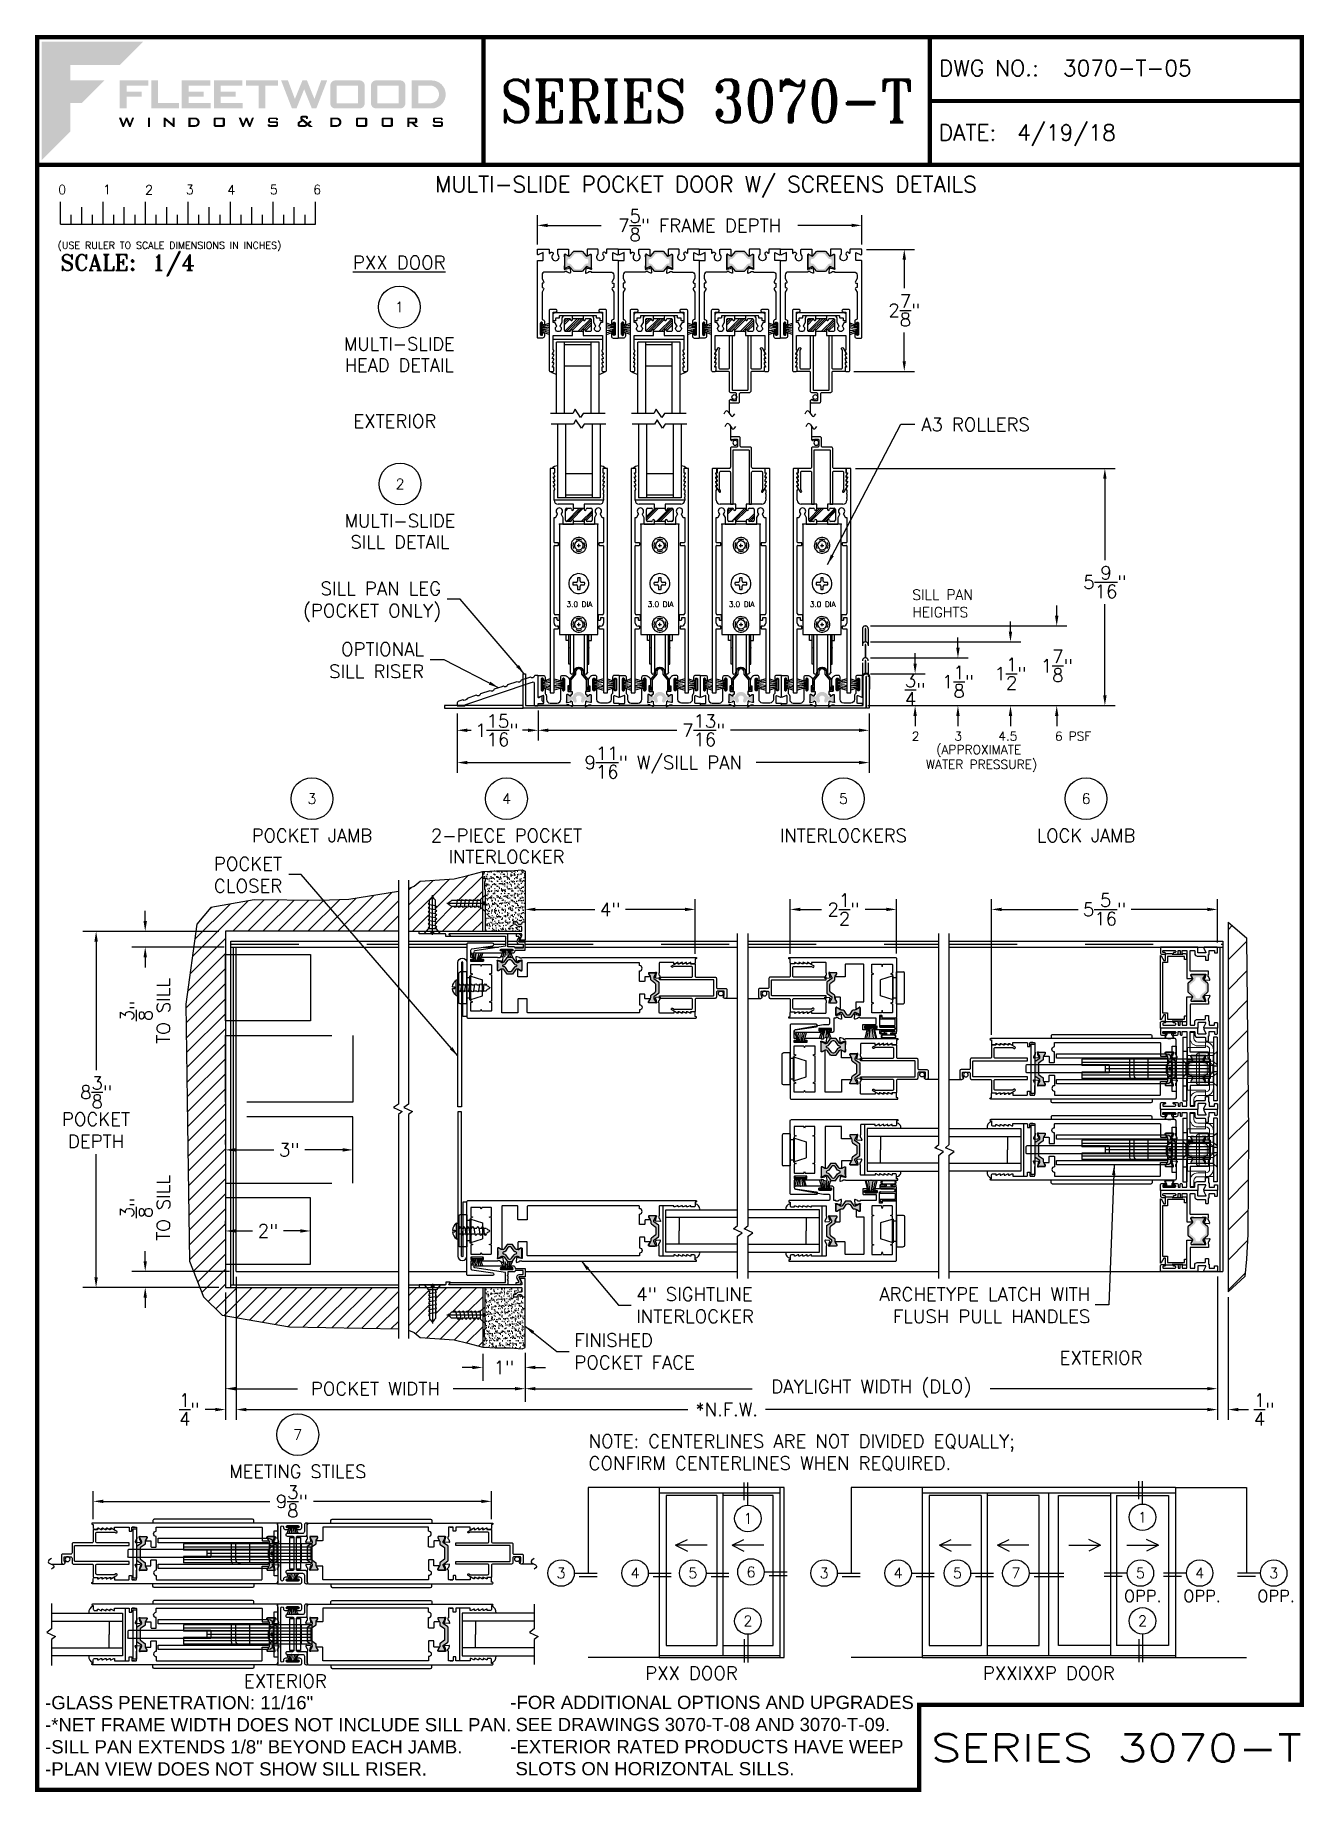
# Paper-space layout 'QUARTER SCALE' of a CAD drawing. Extents: x 0.3 to 7.8, y 0 to 10.3.
# The model-space entities are those that its viewports show. They can reach past a viewport. Long polylines and large blocks are cut down to what shows.
import ezdxf
from ezdxf.enums import TextEntityAlignment as Align

# ---------------------------------------------------------------- set-up
doc = ezdxf.new("R2010")
doc.units = 0
doc.header["$LTSCALE"] = 0.25
doc.header["$MEASUREMENT"] = 0
doc.linetypes.add('HIDDEN', pattern=[0.375, 0.25, -0.125])
doc.linetypes.add('PHANTOM2', pattern=[1.25, 0.625, -0.125, 0.125, -0.125, 0.125, -0.125])
doc.layers.get('0').update_dxf_attribs({"linetype": 'CONTINUOUS'})
doc.layers.get('DEFPOINTS').update_dxf_attribs({"color": 1, "linetype": 'CONTINUOUS'})
for name, color, linetype in [('ALUM-RED', 1, 'CONTINUOUS'), ('BACKUP PLATE', 6, 'CONTINUOUS'), ('DIM', 7, 'CONTINUOUS'), ('ELEV_FRAME', 1, 'CONTINUOUS'), ('ELEVATION TEXT', 7, 'CONTINUOUS'), ('FRAME', 1, 'CONTINUOUS'), ('GEOMETRY', 7, 'CONTINUOUS'), ('GLASS-VINYL', 7, 'CONTINUOUS'), ('Hardware', 7, 'CONTINUOUS'), ('HEM COVER', 4, 'CONTINUOUS'), ('I-STRUT', 7, 'CONTINUOUS'), ('MISC', 7, 'CONTINUOUS'), ('POCKET-CLOSER', 1, 'CONTINUOUS'), ('RISER', 7, 'CONTINUOUS'), ('SASH', 5, 'CONTINUOUS'), ('SEAL', 7, 'CONTINUOUS'), ('SILL-PAN', 7, 'CONTINUOUS'), ('STRIKE PLATE', 3, 'CONTINUOUS'), ('TEXT', 7, 'CONTINUOUS'), ('TITLE-BLOCK', 7, 'CONTINUOUS'), ('TITLE_BLOCK', 7, 'CONTINUOUS'), ('VENT', 5, 'CONTINUOUS')]:
    doc.layers.add(name, color=color, linetype=linetype)
doc.layers.add('VP', color=40, linetype='CONTINUOUS', plot=False)
doc.layers.get('VP').off()
doc.styles.add('ROMANS', font='romans')
doc.styles.add('ROMANT', font='romant')
doc.styles.add('SIMPLEX-050', font='simplex.shx', dxfattribs={"height": 0.05})
doc.styles.add('SIMPLEX-094', font='simplex.shx', dxfattribs={"height": 0.094})
doc.styles.get("Standard").update_dxf_attribs({"font": 'simplex.shx'})
doc.dimstyles.get("Standard").update_dxf_attribs({"dimtxt": 0.18, "dimasz": 0.18, "dimexe": 0.18, "dimexo": 0.0625, "dimgap": 0.09, "dimtad": 0, "dimtih": 1, "dimtoh": 1, "dimdec": 4, "dimzin": 0, "dimdsep": 46, "dimtxsty": 'Standard', "dimcen": 0.09, "dimadec": 0, "dimazin": 0, "dimtfac": 1, "dimtdec": 4, "dimtofl": 0, "dimtmove": 0, "dimatfit": 3, "dimfxl": 0, "dimtolj": 1, "dimtzin": 0, "dimarcsym": 0})
pattern_1 = [(37.5, (-21.93742, -16.20109), (-0.0037796, 0.11560943), [0, -0.0912, 0, -0.102, 0, -0.0975]), (7.5, (-21.93742, -16.20109), (0.1061866, 0.16932876), [0, -0.0492, 0, -0.0822, 0, -0.0315]), (327.5, (-22.01122, -16.20109), (0.1868485, 0.00033954), [0, -0.03, 0, -0.108, 0, -0.141]), (317.5, (-22.01122, -16.20109), (0.1803676, 0.0526605), [0, -0.015, 0, -0.0708, 0, -0.081])]
pattern_2 = [(45, (-22.37806, -18.8288), (-0.1767767, 0.1767767), [])]

psp = doc.layouts.new('QUARTER SCALE')

# ---------------------------------------------------------------- texts
at = {"layer": 'ELEVATION TEXT', "insert": (2.587852, 6.645859), "char_height": 0.078, "width": 1.2918, "attachment_point": 6}
psp.add_mtext('OPTIONAL\\PSILL RISER', dxfattribs=at)
at = {"layer": 'TEXT'}
for p in [(2.172403, 8.013682), (6.32646, 2.502461), (1.52838, 0.600317)]:
    psp.add_text('EXTERIOR', height=0.078, dxfattribs=at).set_placement(p)
for s, height, p in [('1', 0.062, (4.493181, 1.596273)), ('1', 0.062, (6.814509, 1.603089)), ('3', 0.062, (3.393909, 1.274994)), ('4', 0.062, (3.829484, 1.274994)), ('5', 0.062, (4.169341, 1.274994)), ('6', 0.062, (4.511226, 1.281443)), ('3', 0.062, (4.941205, 1.274994)), ('4', 0.062, (5.376779, 1.274994)), ('5', 0.062, (5.725436, 1.274994)), ('7', 0.062, (6.069727, 1.274994)), ('5', 0.062, (6.801957, 1.274994)), ('4', 0.062, (7.150614, 1.274994)), ('3', 0.062, (7.586188, 1.274994)), ('2', 0.062, (4.493181, 0.992672)), ('2', 0.062, (6.814509, 0.993549)), ('PXX DOOR', 0.078, (4.161189, 0.686256)), ('PXXIXXP DOOR', 0.078, (6.263696, 0.686256))]:
    psp.add_text(s, height=height, dxfattribs=at).set_placement(p, align=Align.MIDDLE_CENTER)
for s, insert, char_height, width, attachment_point in [('MULTI-SLIDE POCKET DOOR W/ SCREENS DETAILS', (4.246372, 9.431188), 0.094, 4.839, 5), ('{\\LPXX DOOR}', (2.442664, 8.985941), 0.078, 1.0209, 5), ('A3 ROLLERS', (5.512756, 8.033239), 0.078, 1.2918, 4), ('NOTE: CENTERLINES ARE NOT DIVIDED EQUALLY;\\PCONFIRM CENTERLINES WHEN REQUIRED.', (3.556122, 1.982296), 0.078, 6.66328054, 4), ('\\A1;{\\fArial|b0|i0|c0|p34;-GLASS PENETRATION: 11/16"\\P-*NET FRAME WIDTH DOES NOT INCLUDE SILL PAN.\\P-SILL PAN EXTENDS 1/8" BEYOND EACH JAMB.\\P\\A0;-PLAN VIEW DOES NOT SHOW SILL RISER.}', (0.359225, 0.316978), 0.078, 2.75966226, 4), ('{\\fArial|b0|i0|c0|p34;\\P-FOR ADDITIONAL OPTIONS AND UPGRADES\\P SEE DRAWINGS 3070-T-08 AND 3070-T-09.\\P-EXTERIOR RATED PRODUCTS HAVE WEEP\\P SLOTS ON HORIZONTAL SILLS.}', (3.095765, 0.38341), 0.078, 4.74669377, 4)]:
    psp.add_mtext(s, dxfattribs=dict(at, insert=insert, char_height=char_height, width=width, attachment_point=attachment_point))
at = {"layer": 'TEXT', "char_height": 0.078}
for s, insert, attachment_point in [('SILL PAN LEG \\P(POCKET ONLY)', (2.688192, 6.990018), 6), ('POCKET\\PCLOSER ', (1.753394, 5.38311), 6), ('4" SIGHTLINE\\PINTERLOCKER', (3.835994, 2.850513), 4), ('ARCHETYPE LATCH WITH\\PFLUSH PULL HANDLES', (6.506719, 2.850459), 6), ('FINISHED\\PPOCKET FACE', (3.472461, 2.579634), 4)]:
    psp.add_mtext(s, dxfattribs=dict(at, insert=insert, attachment_point=attachment_point))
at = {"layer": 'TEXT', "color": 7, "char_height": 0.06978, "width": 0.31336842, "attachment_point": 1}
for insert in [(6.705395, 1.174847), (7.054052, 1.174847), (7.489626, 1.174847)]:
    psp.add_mtext('OPP.', dxfattribs=dict(at, insert=insert))

msp = doc.modelspace()

# ---------------------------------------------------------------- blocks, each defined once
blk = doc.blocks.new('Quarter')
for p, q in [((0.137, -0.35), (0.137, -0.219)), ((0.2, -0.35), (0.2, -0.294)), ((0.262, -0.35), (0.262, -0.249)), ((0.325, -0.35), (0.325, -0.294)), ((0.387, -0.35), (0.387, -0.219)), ((0.45, -0.35), (0.45, -0.294)), ((0.512, -0.35), (0.512, -0.249)), ((0.575, -0.35), (0.575, -0.294)), ((0.637, -0.35), (0.637, -0.219)), ((0.7, -0.35), (0.7, -0.294)), ((0.762, -0.35), (0.762, -0.249)), ((0.825, -0.35), (0.825, -0.294)), ((0.887, -0.35), (0.887, -0.219)), ((0.95, -0.35), (0.95, -0.294)), ((1.012, -0.35), (1.012, -0.249)), ((1.075, -0.35), (1.075, -0.294)), ((1.137, -0.35), (1.137, -0.219)), ((1.2, -0.35), (1.2, -0.294)), ((1.262, -0.35), (1.262, -0.249)), ((1.325, -0.35), (1.325, -0.294)), ((1.387, -0.35), (1.387, -0.219)), ((1.45, -0.35), (1.45, -0.294)), ((1.512, -0.35), (1.512, -0.249)), ((1.575, -0.35), (1.575, -0.294)), ((1.637, -0.35), (1.637, -0.219)), ((0.137, -0.35), (1.637, -0.35))]:
    blk.add_line(p, q)
for s, p in [('0', (0.123, -0.174)), ('1', (0.387, -0.174)), ('2', (0.634, -0.175)), ('3', (0.874, -0.174)), ('4', (1.118, -0.175)), ('5', (1.368, -0.174)), ('6', (1.623, -0.174))]:
    blk.add_text(s, height=0.055).set_placement(p)
at = {"style": 'ROMANS'}
blk.add_text('(USE RULER TO SCALE DIMENSIONS IN INCHES)', height=0.04115, dxfattribs=at).set_placement((0.12, -0.495))
blk = doc.blocks.new('Fleetwood_Logo_6-10-15')
h = blk.add_hatch(color=154)
h.dxf.hatch_style = 1
h.paths.add_polyline_path([(0.2526, -0.0017), (0.0019, -0.0017), (0.0019, -0.2942), (0.0725, -0.2236), (0.0725, -0.1535), (0.1007, -0.1535), (0.1567, -0.0976), (0.0725, -0.0976), (0.0725, -0.0596), (0.1946, -0.0596)])
h = blk.add_hatch(color=251)
h.dxf.hatch_style = 1
h.paths.add_polyline_path([(0.2487, -0.1256), (0.2112, -0.1256), (0.2112, -0.1102), (0.2647, -0.1102), (0.2647, -0.0976), (0.1946, -0.0976), (0.1946, -0.1667), (0.2112, -0.1667), (0.2112, -0.1377), (0.2487, -0.1377)])
h = blk.add_hatch(color=251)
h.dxf.hatch_style = 1
h.paths.add_polyline_path([(0.2886, -0.0976), (0.272, -0.0976), (0.272, -0.1667), (0.3401, -0.1667), (0.3401, -0.1535), (0.2886, -0.1535)])
h = blk.add_hatch(color=251)
h.dxf.hatch_style = 1
h.paths.add_polyline_path([(0.4175, -0.0976), (0.3474, -0.0976), (0.3474, -0.1667), (0.4185, -0.1667), (0.4185, -0.1534), (0.364, -0.1534), (0.364, -0.1377), (0.4015, -0.1377), (0.4015, -0.1256), (0.364, -0.1256), (0.364, -0.1102), (0.4175, -0.1102)])
h = blk.add_hatch(color=251)
h.dxf.hatch_style = 1
h.paths.add_polyline_path([(0.4965, -0.0976), (0.4264, -0.0976), (0.4264, -0.1667), (0.4975, -0.1667), (0.4975, -0.1534), (0.443, -0.1534), (0.443, -0.1377), (0.4804, -0.1377), (0.4804, -0.1256), (0.443, -0.1256), (0.443, -0.1102), (0.4965, -0.1102)])
h = blk.add_hatch(color=251)
h.dxf.hatch_style = 1
h.paths.add_polyline_path([(0.5842, -0.0976), (0.5054, -0.0976), (0.5054, -0.1102), (0.5365, -0.1102), (0.5365, -0.1667), (0.5531, -0.1667), (0.5531, -0.1102), (0.5842, -0.1102)])
h = blk.add_hatch(color=251)
h.dxf.hatch_style = 1
h.paths.add_polyline_path([(0.6089, -0.0976), (0.5921, -0.0976), (0.6188, -0.1667), (0.63, -0.1667), (0.6489, -0.1192), (0.6679, -0.1667), (0.6789, -0.1667), (0.7056, -0.0976), (0.6908, -0.0976), (0.6742, -0.1433), (0.6558, -0.0976), (0.6446, -0.0976), (0.6261, -0.1433)])
h = blk.add_hatch(color=251)
h.dxf.hatch_style = 1
h.paths.add_polyline_path([(0.7853, -0.0976), (0.726, -0.0976, 0.414214), (0.7133, -0.1102), (0.7133, -0.154, 0.414214), (0.726, -0.1667), (0.7853, -0.1667, 0.414214), (0.798, -0.154), (0.798, -0.1102, 0.414214)])
h.paths.add_polyline_path([(0.7819, -0.1102), (0.7819, -0.154), (0.7294, -0.154), (0.7294, -0.1102)], flags=16)
h = blk.add_hatch(color=251)
h.dxf.hatch_style = 1
h.paths.add_polyline_path([(0.8856, -0.0976), (0.8262, -0.0976, 0.414214), (0.8136, -0.1102), (0.8136, -0.154, 0.414214), (0.8262, -0.1667), (0.8856, -0.1667, 0.414214), (0.8982, -0.154), (0.8982, -0.1102, 0.414214)])
h.paths.add_polyline_path([(0.8822, -0.1102), (0.8822, -0.154), (0.8296, -0.154), (0.8296, -0.1102)], flags=16)
h = blk.add_hatch(color=251)
h.dxf.hatch_style = 1
h.paths.add_polyline_path([(0.9632, -0.0976), (0.914, -0.0976), (0.914, -0.1667), (0.9632, -0.1667, 1)])
h.paths.add_polyline_path([(0.9301, -0.1102), (0.9593, -0.1102, -1), (0.9593, -0.154), (0.9301, -0.154)], flags=16)
h = blk.add_hatch(color=7)
h.dxf.hatch_style = 1
h.paths.add_polyline_path([(0.2301, -0.1891), (0.2251, -0.1891), (0.2196, -0.2043), (0.2134, -0.1891), (0.2097, -0.1891), (0.2035, -0.2043), (0.1978, -0.1891), (0.1922, -0.1891), (0.2011, -0.2121), (0.2048, -0.2121), (0.2112, -0.1963), (0.2175, -0.2121), (0.2212, -0.2121)])
h = blk.add_hatch(color=7)
h.dxf.hatch_style = 1
h.paths.add_polyline_path([(0.2691, -0.1891), (0.2637, -0.1891), (0.2637, -0.2118), (0.2637, -0.2121), (0.2691, -0.2121)])
h = blk.add_hatch(color=7)
h.dxf.hatch_style = 1
h.paths.add_polyline_path([(0.3077, -0.1964), (0.3259, -0.2121), (0.3298, -0.2121), (0.3298, -0.1891), (0.325, -0.1891), (0.325, -0.2047), (0.3067, -0.1891), (0.3029, -0.1891), (0.3029, -0.2121), (0.3077, -0.2121)])
h = blk.add_hatch(color=7)
h.dxf.hatch_style = 1
h.paths.add_polyline_path([(0.3801, -0.1891), (0.3637, -0.1891), (0.3637, -0.2121), (0.3801, -0.2121, 1)])
h.paths.add_polyline_path([(0.3691, -0.2079), (0.3691, -0.1933), (0.3788, -0.1933, -1), (0.3788, -0.2079)], flags=16)
h = blk.add_hatch(color=7)
h.dxf.hatch_style = 1
h.paths.add_polyline_path([(0.4537, -0.2079), (0.4537, -0.1933, 0.414214), (0.4495, -0.1891), (0.4297, -0.1891, 0.414214), (0.4255, -0.1933), (0.4255, -0.2079, 0.414214), (0.4297, -0.2121), (0.4495, -0.2121, 0.414214)])
h.paths.add_polyline_path([(0.4308, -0.2079), (0.4308, -0.1933), (0.4484, -0.1933), (0.4484, -0.2079)], flags=16)
h = blk.add_hatch(color=7)
h.dxf.hatch_style = 1
h.paths.add_polyline_path([(0.5253, -0.1891), (0.5203, -0.1891), (0.5148, -0.2043), (0.5087, -0.1891), (0.5049, -0.1891), (0.4988, -0.2043), (0.493, -0.1891), (0.4874, -0.1891), (0.4963, -0.2121), (0.5001, -0.2121), (0.5064, -0.1963), (0.5127, -0.2121), (0.5164, -0.2121)])
h = blk.add_hatch(color=7)
h.dxf.hatch_style = 1
h.paths.add_polyline_path([(0.5801, -0.1891), (0.5643, -0.1891, 0.414214), (0.56, -0.1933), (0.56, -0.1981, 0.414214), (0.5643, -0.2024), (0.58, -0.2024), (0.58, -0.2078), (0.5637, -0.2078), (0.5637, -0.2052), (0.5591, -0.2062), (0.5591, -0.2078, 0.414214), (0.5634, -0.2121), (0.5805, -0.2121, 0.414214), (0.5848, -0.2078), (0.5848, -0.2024, 0.414214), (0.5805, -0.1982), (0.5648, -0.1982), (0.5648, -0.193), (0.5798, -0.193), (0.5798, -0.1958), (0.5843, -0.1948), (0.5843, -0.1933, 0.414214)])
h = blk.add_hatch(color=7)
h.dxf.hatch_style = 1
h.paths.add_polyline_path([(0.645, -0.1913, -0.222262), (0.6447, -0.1906), (0.6447, -0.1892), (0.6535, -0.1892), (0.6535, -0.193), (0.6587, -0.1918), (0.6587, -0.189, 0.414214), (0.6544, -0.1847), (0.6437, -0.1847, 0.414214), (0.6394, -0.189), (0.6394, -0.1922, 0.222262), (0.6407, -0.1948), (0.6415, -0.1955), (0.6345, -0.1998, 0.260684), (0.6329, -0.2027), (0.6329, -0.2078, 0.414214), (0.6372, -0.2121), (0.6514, -0.2121, 0.17577), (0.6536, -0.2113), (0.657, -0.2085), (0.6614, -0.2121), (0.6699, -0.2121), (0.6613, -0.2049), (0.6676, -0.1997), (0.6637, -0.1964), (0.6574, -0.2017)])
h.paths.add_polyline_path([(0.6532, -0.2052), (0.6509, -0.2072, -0.17577), (0.6502, -0.2074), (0.6382, -0.2074), (0.6382, -0.2033, -0.260684), (0.6387, -0.2025), (0.6451, -0.1985)], flags=16)
h = blk.add_hatch(color=7)
h.dxf.hatch_style = 1
h.paths.add_polyline_path([(0.7294, -0.1891), (0.713, -0.1891), (0.713, -0.2121), (0.7294, -0.2121, 1)])
h.paths.add_polyline_path([(0.7184, -0.2079), (0.7184, -0.1933), (0.7281, -0.1933, -1), (0.7281, -0.2079)], flags=16)
h = blk.add_hatch(color=7)
h.dxf.hatch_style = 1
h.paths.add_polyline_path([(0.8045, -0.2079), (0.8045, -0.1933, 0.414214), (0.8003, -0.1891), (0.7805, -0.1891, 0.414214), (0.7763, -0.1933), (0.7763, -0.2079, 0.414214), (0.7805, -0.2121), (0.8003, -0.2121, 0.414214)])
h.paths.add_polyline_path([(0.7816, -0.2079), (0.7816, -0.1933), (0.7992, -0.1933), (0.7992, -0.2079)], flags=16)
h = blk.add_hatch(color=7)
h.dxf.hatch_style = 1
h.paths.add_polyline_path([(0.8678, -0.2079), (0.8678, -0.1933, 0.414214), (0.8636, -0.1891), (0.8438, -0.1891, 0.414214), (0.8396, -0.1933), (0.8396, -0.2079, 0.414214), (0.8438, -0.2121), (0.8636, -0.2121, 0.414214)])
h.paths.add_polyline_path([(0.8449, -0.2079), (0.8449, -0.1933), (0.8624, -0.1933), (0.8624, -0.2079)], flags=16)
h = blk.add_hatch(color=7)
h.dxf.hatch_style = 1
h.paths.add_polyline_path([(0.9277, -0.1993), (0.9277, -0.1933, 0.414214), (0.9235, -0.1891), (0.9028, -0.1891), (0.9028, -0.2121), (0.9082, -0.2121), (0.9082, -0.2035), (0.9131, -0.2035), (0.9224, -0.2121), (0.9303, -0.2121), (0.9197, -0.2035), (0.9235, -0.2035, 0.414214)])
h.paths.add_polyline_path([(0.9082, -0.1993), (0.9082, -0.1933), (0.9214, -0.1933, -0.414214), (0.9224, -0.1943), (0.9224, -0.1983, -0.414214), (0.9214, -0.1993)], flags=16)
h = blk.add_hatch(color=7)
h.dxf.hatch_style = 1
h.paths.add_polyline_path([(0.9867, -0.1982), (0.971, -0.1982), (0.971, -0.193), (0.9859, -0.193), (0.9859, -0.1958), (0.9905, -0.1948), (0.9905, -0.1933, 0.414214), (0.9863, -0.1891), (0.9705, -0.1891, 0.414214), (0.9662, -0.1933), (0.9662, -0.1981, 0.414214), (0.9705, -0.2024), (0.9862, -0.2024), (0.9862, -0.2078), (0.9699, -0.2078), (0.9699, -0.2052), (0.9653, -0.2062), (0.9653, -0.2078, 0.414214), (0.9696, -0.2121), (0.9867, -0.2121, 0.414214), (0.991, -0.2078), (0.991, -0.2024, 0.414214)])
blk = doc.blocks.new('A-SIZE_P_QS')
at = {"const_width": 0.025}
blk.add_lwpolyline([(7.751, 0.5), (7.751, 10.312), (0.313, 10.312), (0.313, 0), (5.501, 0), (5.501, 0.5)], close=True, dxfattribs=at)
for points in [[(2.938, 10.312), (2.938, 9.562)], [(5.563, 10.312), (5.563, 9.562)], [(5.563, 9.937), (7.751, 9.937)], [(0.313, 9.562), (7.751, 9.562)]]:
    blk.add_lwpolyline(points, dxfattribs=at)
at = {"xscale": 2.387023416083395, "yscale": 2.387023416083395, "zscale": 2.387023416083395}
blk.add_blockref('Fleetwood_Logo_6-10-15', (0.334, 10.291), dxfattribs=at)
blk.add_blockref('Quarter', (0.313, 9.562))
at = {"style": 'SIMPLEX-094'}
for s, p in [('DWG NO.:', (5.617, 10.084)), ('DATE:', (5.616, 9.704))]:
    blk.add_text(s, height=0.094, dxfattribs=at).set_placement(p)
for tag, p, style in [('DWG_NO', (6.346, 10.084), 'SIMPLEX-094'), ('DATE', (6.077, 9.704), 'SIMPLEX-094'), ('SCALE', (0.988, 8.939), 'ROMANT')]:
    blk.add_attdef(tag, p, '', height=0.094, dxfattribs=dict(style=style))
for tag, height, style, width, p, p2 in [('DWG_NO_F', 0.094, 'SIMPLEX-094', 1.745692, (6.347, 10.084), (7.683, 10.084)), ('PRODUCT', 0.25, 'ROMANT', 1.349007, (3.038, 9.812), (5.463, 9.812)), ('PRODUCT', 0.16, 'SIMPLEX-050', 20.447274, (5.57, 0.167), (7.751, 0.167))]:
    blk.add_attdef(tag, text='', height=height, dxfattribs=dict(style=style, width=width)).set_placement(p, p2, align=Align.FIT)
at = {"layer": 'TITLE_BLOCK', "style": 'ROMANT'}
blk.add_text('SCALE:', height=0.094, dxfattribs=at).set_placement((0.449, 8.939))
blk = doc.blocks.new('sectball')
blk.add_circle((0, 0), 0.125)
blk.add_attdef('NO', text='', height=0.062).set_placement((0, 0), align=Align.MIDDLE_CENTER)
for tag, p in [('LINE1', (0, -0.259)), ('LINE2', (0, -0.386)), ('LINE3', (0, -0.521))]:
    blk.add_attdef(tag, text='', height=0.078).set_placement(p, align=Align.CENTER)
blk = doc.blocks.new('*D90')
at = {"layer": 'DEFPOINTS', "color": 0}
for p in [(1.483, 3.05), (7.255, 3.052), (7.255, 2.237)]:
    blk.add_point(p, dxfattribs=at)
at = {"layer": 'DIM', "color": 0, "lineweight": -2}
for p, q in [((1.483, 3.019), (1.483, 2.177)), ((7.255, 3.021), (7.255, 2.177)), ((1.543, 2.237), (4.14, 2.237)), ((7.195, 2.237), (4.597, 2.237))]:
    blk.add_line(p, q, dxfattribs=at)
at = {"layer": 'DIM', "color": 0}
for points in [[(1.543, 2.247), (1.543, 2.227), (1.483, 2.237)], [(7.195, 2.247), (7.195, 2.227), (7.255, 2.237)]]:
    blk.add_solid(points, dxfattribs=at)
at = {"layer": 'DIM', "color": 0, "insert": (4.369, 2.237), "char_height": 0.078, "attachment_point": 5}
blk.add_mtext('\\A1;*N.F.W.', dxfattribs=at)
blk = doc.blocks.new('*D91')
at = {"layer": 'DEFPOINTS', "color": 0}
for p in [(1.483, 3.05), (1.42, 2.956), (1.483, 2.237)]:
    blk.add_point(p, dxfattribs=at)
at = {"layer": 'DIM', "color": 0, "lineweight": -2}
for p, q in [((1.483, 3.019), (1.483, 2.177)), ((1.42, 2.925), (1.42, 2.177)), ((1.36, 2.237), (1.3, 2.237)), ((1.543, 2.237), (1.603, 2.237))]:
    blk.add_line(p, q, dxfattribs=at)
at = {"layer": 'DIM', "color": 0}
for points in [[(1.36, 2.247), (1.36, 2.227), (1.42, 2.237)], [(1.543, 2.247), (1.543, 2.227), (1.483, 2.237)]]:
    blk.add_solid(points, dxfattribs=at)
at = {"layer": 'DIM', "color": 0, "insert": (1.207, 2.237), "char_height": 0.078, "attachment_point": 5}
blk.add_mtext('\\A1;{\\H1.000000x;\\S1/4;}"', dxfattribs=at)
blk = doc.blocks.new('*D92')
at = {"layer": 'DEFPOINTS', "color": 0}
for p in [(7.255, 3.052), (3.183, 2.602), (7.255, 2.36)]:
    blk.add_point(p, dxfattribs=at)
at = {"layer": 'DIM', "color": 0, "lineweight": -2}
for p, q in [((7.255, 3.021), (7.255, 2.3)), ((3.183, 2.571), (3.183, 2.3)), ((3.243, 2.36), (4.519, 2.36)), ((7.195, 2.36), (5.919, 2.36))]:
    blk.add_line(p, q, dxfattribs=at)
at = {"layer": 'DIM', "color": 0}
for points in [[(3.243, 2.37), (3.243, 2.35), (3.183, 2.36)], [(7.195, 2.37), (7.195, 2.35), (7.255, 2.36)]]:
    blk.add_solid(points, dxfattribs=at)
at = {"layer": 'DIM', "color": 0, "insert": (5.219, 2.36), "char_height": 0.078, "attachment_point": 5}
blk.add_mtext('\\A1;DAYLIGHT WIDTH (DLO)', dxfattribs=at)
blk = doc.blocks.new('*D93')
at = {"layer": 'DEFPOINTS', "color": 0}
for p in [(2.933, 2.603), (3.183, 2.602), (2.933, 2.485)]:
    blk.add_point(p, dxfattribs=at)
at = {"layer": 'DIM', "color": 0, "lineweight": -2}
for p, q in [((2.873, 2.485), (2.813, 2.485)), ((2.933, 2.564), (2.933, 2.407)), ((3.183, 2.563), (3.183, 2.407)), ((3.243, 2.485), (3.303, 2.485))]:
    blk.add_line(p, q, dxfattribs=at)
at = {"layer": 'DIM', "color": 0}
for points in [[(2.873, 2.495), (2.873, 2.475), (2.933, 2.485)], [(3.243, 2.495), (3.243, 2.475), (3.183, 2.485)]]:
    blk.add_solid(points, dxfattribs=at)
at = {"layer": 'DIM', "color": 0, "insert": (3.058, 2.485), "char_height": 0.078, "attachment_point": 5}
blk.add_mtext('\\A1;1"', dxfattribs=at)
blk = doc.blocks.new('*D94')
at = {"color": 0, "lineweight": -2}
for p, q in [((7.255, 3.021), (7.255, 2.177)), ((7.318, 2.899), (7.318, 2.177)), ((7.195, 2.237), (7.135, 2.237)), ((7.378, 2.237), (7.438, 2.237))]:
    blk.add_line(p, q, dxfattribs=at)
at = {"color": 0}
for points in [[(7.195, 2.247), (7.195, 2.227), (7.255, 2.237)], [(7.378, 2.247), (7.378, 2.227), (7.318, 2.237)]]:
    blk.add_solid(points, dxfattribs=at)
at = {"layer": 'DEFPOINTS', "color": 0}
for p in [(7.255, 3.052), (7.318, 2.93), (7.318, 2.237)]:
    blk.add_point(p, dxfattribs=at)
at = {"color": 0, "insert": (7.53, 2.237), "char_height": 0.078, "attachment_point": 5}
blk.add_mtext('\\A1;{\\H1.000000x;\\S1/4;}"', dxfattribs=at)
blk = doc.blocks.new('*D95')
at = {"layer": 'DEFPOINTS', "color": 0}
for p in [(1.42, 5.051), (0.659, 2.956), (1.42, 2.956)]:
    blk.add_point(p, dxfattribs=at)
at = {"layer": 'DIM', "color": 0, "lineweight": -2}
for p, q in [((1.381, 5.051), (0.581, 5.051)), ((0.659, 4.991), (0.659, 4.234)), ((0.659, 3.016), (0.659, 3.74)), ((1.381, 2.956), (0.581, 2.956))]:
    blk.add_line(p, q, dxfattribs=at)
at = {"layer": 'DIM', "color": 0}
for points in [[(0.649, 4.991), (0.669, 4.991), (0.659, 5.051)], [(0.649, 3.016), (0.669, 3.016), (0.659, 2.956)]]:
    blk.add_solid(points, dxfattribs=at)
at = {"layer": 'DIM', "color": 0, "insert": (0.659, 3.987), "char_height": 0.078, "attachment_point": 5}
blk.add_mtext('\\A1;8{\\H1.000000x;\\S3/8;}"\\PPOCKET\\PDEPTH', dxfattribs=at)
blk = doc.blocks.new('*D96')
at = {"layer": 'DEFPOINTS', "color": 0}
for p in [(0.948, 3.05), (1.483, 3.05), (1.42, 2.956)]:
    blk.add_point(p, dxfattribs=at)
at = {"layer": 'DIM', "color": 0, "lineweight": -2}
for p, q in [((0.948, 3.11), (0.948, 3.17)), ((1.444, 3.05), (0.87, 3.05)), ((1.381, 2.956), (0.87, 2.956)), ((0.948, 2.896), (0.948, 2.836))]:
    blk.add_line(p, q, dxfattribs=at)
at = {"layer": 'DIM', "color": 0}
for points in [[(0.938, 3.11), (0.958, 3.11), (0.948, 3.05)], [(0.938, 2.896), (0.958, 2.896), (0.948, 2.956)]]:
    blk.add_solid(points, dxfattribs=at)
at = {"layer": 'DIM', "color": 0, "insert": (0.948, 3.424), "char_height": 0.078, "attachment_point": 5, "rotation": 90}
blk.add_mtext('\\A1;{\\H1.000000x;\\S3/8;}"\\PTO SILL', dxfattribs=at)
blk = doc.blocks.new('*D97')
at = {"layer": 'DEFPOINTS', "color": 0}
for p in [(0.948, 5.051), (1.42, 5.051), (1.451, 4.958)]:
    blk.add_point(p, dxfattribs=at)
at = {"layer": 'DIM', "color": 0, "lineweight": -2}
for p, q in [((0.948, 5.111), (0.948, 5.171)), ((1.381, 5.051), (0.87, 5.051)), ((1.412, 4.958), (0.87, 4.958)), ((0.948, 4.898), (0.948, 4.838))]:
    blk.add_line(p, q, dxfattribs=at)
at = {"layer": 'DIM', "color": 0}
for points in [[(0.938, 5.111), (0.958, 5.111), (0.948, 5.051)], [(0.938, 4.898), (0.958, 4.898), (0.948, 4.958)]]:
    blk.add_solid(points, dxfattribs=at)
at = {"layer": 'DIM', "color": 0, "insert": (0.948, 4.583), "char_height": 0.078, "attachment_point": 5, "rotation": 90}
blk.add_mtext('\\A1;{\\H1.000000x;\\S3/8;}"\\PTO SILL', dxfattribs=at)
blk = doc.blocks.new('*D98')
at = {"layer": 'DEFPOINTS', "color": 0}
for p in [(7.255, 5.18), (7.255, 4.955), (5.926, 4.412)]:
    blk.add_point(p, dxfattribs=at)
at = {"layer": 'DIM', "color": 0, "lineweight": -2}
for p, q in [((5.926, 4.443), (5.926, 5.24)), ((5.986, 5.18), (6.435, 5.18)), ((7.195, 5.18), (6.747, 5.18)), ((7.255, 4.986), (7.255, 5.24))]:
    blk.add_line(p, q, dxfattribs=at)
at = {"layer": 'DIM', "color": 0}
for points in [[(5.986, 5.19), (5.986, 5.17), (5.926, 5.18)], [(7.195, 5.19), (7.195, 5.17), (7.255, 5.18)]]:
    blk.add_solid(points, dxfattribs=at)
at = {"layer": 'DIM', "color": 0, "insert": (6.591, 5.18), "char_height": 0.078, "attachment_point": 5}
blk.add_mtext('\\A1;5{\\H1.000000x;\\S5/16;}"', dxfattribs=at)
blk = doc.blocks.new('*D99')
at = {"layer": 'DEFPOINTS', "color": 0}
for p in [(5.367, 5.18), (4.742, 4.887), (5.367, 4.89)]:
    blk.add_point(p, dxfattribs=at)
at = {"layer": 'DIM', "color": 0, "lineweight": -2}
for p, q in [((4.742, 4.918), (4.742, 5.24)), ((4.802, 5.18), (4.926, 5.18)), ((5.307, 5.18), (5.183, 5.18)), ((5.367, 4.921), (5.367, 5.24))]:
    blk.add_line(p, q, dxfattribs=at)
at = {"layer": 'DIM', "color": 0}
for points in [[(4.802, 5.19), (4.802, 5.17), (4.742, 5.18)], [(5.307, 5.19), (5.307, 5.17), (5.367, 5.18)]]:
    blk.add_solid(points, dxfattribs=at)
at = {"layer": 'DIM', "color": 0, "insert": (5.055, 5.18), "char_height": 0.078, "attachment_point": 5}
blk.add_mtext('\\A1;2{\\H1.000000x;\\S1/2;}"', dxfattribs=at)
blk = doc.blocks.new('*D100')
at = {"layer": 'DEFPOINTS', "color": 0}
for p in [(3.26, 6.382), (5.207, 6.364), (5.207, 6.234)]:
    blk.add_point(p, dxfattribs=at)
at = {"layer": 'DIM', "color": 0, "lineweight": -2}
for p, q in [((3.26, 6.351), (3.26, 6.174)), ((5.207, 6.333), (5.207, 6.174)), ((3.32, 6.234), (4.075, 6.234)), ((5.147, 6.234), (4.391, 6.234))]:
    blk.add_line(p, q, dxfattribs=at)
at = {"layer": 'DIM', "color": 0}
for points in [[(3.32, 6.244), (3.32, 6.224), (3.26, 6.234)], [(5.147, 6.244), (5.147, 6.224), (5.207, 6.234)]]:
    blk.add_solid(points, dxfattribs=at)
at = {"layer": 'DIM', "color": 0, "insert": (4.233, 6.234), "char_height": 0.078, "attachment_point": 5}
blk.add_mtext('\\A1;7{\\H1.000000x;\\S13/16;}"', dxfattribs=at)
blk = doc.blocks.new('*D101')
at = {"layer": 'DEFPOINTS', "color": 0}
for p in [(2.783, 6.364), (5.207, 6.364), (5.207, 6.044)]:
    blk.add_point(p, dxfattribs=at)
at = {"layer": 'DIM', "color": 0, "lineweight": -2}
for p, q in [((2.783, 6.333), (2.783, 5.984)), ((5.207, 6.333), (5.207, 5.984)), ((2.843, 6.044), (3.449, 6.044)), ((5.147, 6.044), (4.541, 6.044))]:
    blk.add_line(p, q, dxfattribs=at)
at = {"layer": 'DIM', "color": 0}
for points in [[(2.843, 6.054), (2.843, 6.034), (2.783, 6.044)], [(5.147, 6.054), (5.147, 6.034), (5.207, 6.044)]]:
    blk.add_solid(points, dxfattribs=at)
at = {"layer": 'DIM', "color": 0, "insert": (3.995, 6.044), "char_height": 0.078, "attachment_point": 5}
blk.add_mtext('\\A1;9{\\H1.000000x;\\S11/16;}" W/SILL PAN', dxfattribs=at)
blk = doc.blocks.new('*D102')
at = {"layer": 'DEFPOINTS', "color": 0}
for p in [(2.783, 6.364), (3.26, 6.382), (2.783, 6.234)]:
    blk.add_point(p, dxfattribs=at)
at = {"layer": 'DIM', "color": 0, "lineweight": -2}
for p, q in [((2.783, 6.333), (2.783, 6.174)), ((3.26, 6.351), (3.26, 6.174)), ((2.843, 6.234), (2.866, 6.234)), ((3.2, 6.234), (3.167, 6.234))]:
    blk.add_line(p, q, dxfattribs=at)
at = {"layer": 'DIM', "color": 0}
for points in [[(2.843, 6.244), (2.843, 6.224), (2.783, 6.234)], [(3.2, 6.244), (3.2, 6.224), (3.26, 6.234)]]:
    blk.add_solid(points, dxfattribs=at)
at = {"layer": 'DIM', "color": 0, "insert": (3.016, 6.234), "char_height": 0.078, "attachment_point": 5}
blk.add_mtext('\\A1;1{\\H1.000000x;\\S15/16;}"', dxfattribs=at)
blk = doc.blocks.new('*D118')
at = {"layer": 'DEFPOINTS', "color": 0}
for p in [(0.017, 0.469), (1.143, 0.469), (0, 0)]:
    blk.add_point(p, dxfattribs=at)
at = {"layer": 'TEXT', "color": 0, "lineweight": -2}
for p, q in [((1.143, 0.529), (1.143, 0.589)), ((0.048, 0.469), (1.203, 0.469)), ((0.031, 0), (1.203, 0)), ((1.143, -0.06), (1.143, -0.12))]:
    blk.add_line(p, q, dxfattribs=at)
at = {"layer": 'TEXT', "color": 0}
for points in [[(1.133, 0.529), (1.153, 0.529), (1.143, 0.469)], [(1.133, -0.06), (1.153, -0.06), (1.143, 0)]]:
    blk.add_solid(points, dxfattribs=at)
at = {"layer": 'TEXT', "color": 0, "insert": (1.143, 0.234), "char_height": 0.078, "attachment_point": 5}
blk.add_mtext('\\A1;1{\\H1.000000x;\\S7/8;}"', dxfattribs=at)
blk = doc.blocks.new('*D119')
at = {"layer": 'DEFPOINTS', "color": 0}
for p in [(0.017, 0.281), (0.562, 0.281), (0, 0)]:
    blk.add_point(p, dxfattribs=at)
at = {"layer": 'TEXT', "color": 0, "lineweight": -2}
for p, q in [((0.562, 0.341), (0.562, 0.401)), ((0.048, 0.281), (0.622, 0.281)), ((0.031, 0), (0.622, 0)), ((0.562, -0.06), (0.562, -0.12))]:
    blk.add_line(p, q, dxfattribs=at)
at = {"layer": 'TEXT', "color": 0}
for points in [[(0.552, 0.341), (0.572, 0.341), (0.562, 0.281)], [(0.552, -0.06), (0.572, -0.06), (0.562, 0)]]:
    blk.add_solid(points, dxfattribs=at)
at = {"layer": 'TEXT', "color": 0, "insert": (0.562, 0.141), "char_height": 0.078, "attachment_point": 5}
blk.add_mtext('\\A1;1{\\H1.000000x;\\S1/8;}"', dxfattribs=at)
blk = doc.blocks.new('*D120')
at = {"layer": 'DEFPOINTS', "color": 0}
for p in [(0.017, 0.375), (0.871, 0.375), (0, 0)]:
    blk.add_point(p, dxfattribs=at)
at = {"layer": 'TEXT', "color": 0, "lineweight": -2}
for p, q in [((0.871, 0.435), (0.871, 0.495)), ((0.048, 0.375), (0.931, 0.375)), ((0.031, 0), (0.931, 0)), ((0.871, -0.06), (0.871, -0.12))]:
    blk.add_line(p, q, dxfattribs=at)
at = {"layer": 'TEXT', "color": 0}
for points in [[(0.861, 0.435), (0.881, 0.435), (0.871, 0.375)], [(0.861, -0.06), (0.881, -0.06), (0.871, 0)]]:
    blk.add_solid(points, dxfattribs=at)
at = {"layer": 'TEXT', "color": 0, "insert": (0.871, 0.188), "char_height": 0.078, "attachment_point": 5}
blk.add_mtext('\\A1;1{\\H1.000000x;\\S1/2;}"', dxfattribs=at)
blk = doc.blocks.new('*D121')
at = {"layer": 'DEFPOINTS', "color": 0}
for p in [(0.017, 0.188), (0, 0), (0.31, 0)]:
    blk.add_point(p, dxfattribs=at)
at = {"layer": 'TEXT', "color": 0, "lineweight": -2}
for p, q in [((0.31, 0.248), (0.31, 0.308)), ((0.048, 0.188), (0.37, 0.188)), ((0.031, 0), (0.37, 0)), ((0.31, -0.06), (0.31, -0.12))]:
    blk.add_line(p, q, dxfattribs=at)
at = {"layer": 'TEXT', "color": 0}
for points in [[(0.3, 0.248), (0.32, 0.248), (0.31, 0.188)], [(0.3, -0.06), (0.32, -0.06), (0.31, 0)]]:
    blk.add_solid(points, dxfattribs=at)
at = {"layer": 'TEXT', "color": 0, "insert": (0.31, 0.094), "char_height": 0.078, "attachment_point": 5}
blk.add_mtext('\\A1;{\\H1.000000x;\\S3/4;}"', dxfattribs=at)
blk = doc.blocks.new('*D103')
at = {"layer": 'DEFPOINTS', "color": 0}
for p in [(5.096, 7.775), (5.172, 6.379), (6.593, 6.379)]:
    blk.add_point(p, dxfattribs=at)
at = {"layer": 'DIM', "color": 0, "lineweight": -2}
for p, q in [((5.127, 7.775), (6.653, 7.775)), ((6.593, 7.715), (6.593, 7.236)), ((6.593, 6.439), (6.593, 6.976)), ((5.203, 6.379), (6.653, 6.379))]:
    blk.add_line(p, q, dxfattribs=at)
at = {"layer": 'DIM', "color": 0}
for points in [[(6.583, 7.715), (6.603, 7.715), (6.593, 7.775)], [(6.583, 6.439), (6.603, 6.439), (6.593, 6.379)]]:
    blk.add_solid(points, dxfattribs=at)
at = {"layer": 'DIM', "color": 0, "insert": (6.593, 7.106), "char_height": 0.078, "attachment_point": 5}
blk.add_mtext('\\A1;5{\\H1.000000x;\\S9/16;}"', dxfattribs=at)
blk = doc.blocks.new('*D104')
at = {"layer": 'DEFPOINTS', "color": 0}
for p in [(5.16, 9.064), (5.413, 9.064), (5.086, 8.346)]:
    blk.add_point(p, dxfattribs=at)
at = {"layer": 'DIM', "color": 0, "lineweight": -2}
for p, q in [((5.191, 9.064), (5.473, 9.064)), ((5.413, 9.004), (5.413, 8.835)), ((5.413, 8.406), (5.413, 8.575)), ((5.117, 8.346), (5.473, 8.346))]:
    blk.add_line(p, q, dxfattribs=at)
at = {"layer": 'DIM', "color": 0}
for points in [[(5.403, 9.004), (5.423, 9.004), (5.413, 9.064)], [(5.403, 8.406), (5.423, 8.406), (5.413, 8.346)]]:
    blk.add_solid(points, dxfattribs=at)
at = {"layer": 'DIM', "color": 0, "insert": (5.413, 8.705), "char_height": 0.078, "attachment_point": 5}
blk.add_mtext('\\A1;2{\\H1.000000x;\\S7/8;}"', dxfattribs=at)
blk = doc.blocks.new('*D105')
at = {"layer": 'DEFPOINTS', "color": 0}
for p in [(5.163, 9.205), (3.255, 9.062), (5.163, 9.062)]:
    blk.add_point(p, dxfattribs=at)
at = {"layer": 'DIM', "color": 0, "lineweight": -2}
for p, q in [((3.255, 9.093), (3.255, 9.265)), ((3.315, 9.205), (3.631, 9.205)), ((5.103, 9.205), (4.786, 9.205)), ((5.163, 9.093), (5.163, 9.265))]:
    blk.add_line(p, q, dxfattribs=at)
at = {"layer": 'DIM', "color": 0}
for points in [[(3.315, 9.215), (3.315, 9.195), (3.255, 9.205)], [(5.103, 9.215), (5.103, 9.195), (5.163, 9.205)]]:
    blk.add_solid(points, dxfattribs=at)
at = {"layer": 'DIM', "color": 0, "insert": (4.209, 9.205), "char_height": 0.078, "attachment_point": 5}
blk.add_mtext('\\A1;7{\\H1.000000x;\\S5/8;}" FRAME DEPTH', dxfattribs=at)
blk = doc.blocks.new('*D106')
at = {"layer": 'DEFPOINTS', "color": 0}
for p in [(2.985, 1.697), (0.642, 1.561), (2.985, 1.561)]:
    blk.add_point(p, dxfattribs=at)
at = {"layer": 'DIM', "color": 0, "lineweight": -2}
for p, q in [((0.642, 1.592), (0.642, 1.757)), ((0.702, 1.697), (1.681, 1.697)), ((2.925, 1.697), (1.938, 1.697)), ((2.985, 1.592), (2.985, 1.757))]:
    blk.add_line(p, q, dxfattribs=at)
at = {"layer": 'DIM', "color": 0}
for points in [[(0.702, 1.707), (0.702, 1.687), (0.642, 1.697)], [(2.925, 1.707), (2.925, 1.687), (2.985, 1.697)]]:
    blk.add_solid(points, dxfattribs=at)
at = {"layer": 'DIM', "color": 0, "insert": (1.81, 1.697), "char_height": 0.078, "attachment_point": 5}
blk.add_mtext('\\A1;9{\\H1.000000x;\\S3/8;}"', dxfattribs=at)
blk = doc.blocks.new('*D107')
at = {"layer": 'DEFPOINTS', "color": 0}
for p in [(3.183, 5.406), (4.183, 5.18), (4.183, 4.887)]:
    blk.add_point(p, dxfattribs=at)
at = {"layer": 'DIM', "color": 0, "lineweight": -2}
for p, q in [((3.183, 5.375), (3.183, 5.12)), ((3.243, 5.18), (3.592, 5.18)), ((4.123, 5.18), (3.774, 5.18)), ((4.183, 4.918), (4.183, 5.24))]:
    blk.add_line(p, q, dxfattribs=at)
at = {"layer": 'DIM', "color": 0}
for points in [[(3.243, 5.19), (3.243, 5.17), (3.183, 5.18)], [(4.123, 5.19), (4.123, 5.17), (4.183, 5.18)]]:
    blk.add_solid(points, dxfattribs=at)
at = {"layer": 'DIM', "color": 0, "insert": (3.683, 5.18), "char_height": 0.078, "attachment_point": 5}
blk.add_mtext('\\A1;4"', dxfattribs=at)
blk = doc.blocks.new('*D108')
at = {"layer": 'DEFPOINTS', "color": 0}
for p in [(1.42, 3.765), (1.42, 3.765), (2.17, 3.765)]:
    blk.add_point(p, dxfattribs=at)
at = {"layer": 'DIM', "color": 0, "lineweight": -2}
for p, q in [((1.42, 3.796), (1.42, 3.825)), ((2.17, 3.796), (2.17, 3.825)), ((1.48, 3.765), (1.704, 3.765)), ((2.11, 3.765), (1.886, 3.765))]:
    blk.add_line(p, q, dxfattribs=at)
at = {"layer": 'DIM', "color": 0}
for points in [[(1.48, 3.775), (1.48, 3.755), (1.42, 3.765)], [(2.11, 3.775), (2.11, 3.755), (2.17, 3.765)]]:
    blk.add_solid(points, dxfattribs=at)
at = {"layer": 'DIM', "color": 0, "insert": (1.795, 3.765), "char_height": 0.078, "attachment_point": 5}
blk.add_mtext('\\A1;3"', dxfattribs=at)
blk = doc.blocks.new('*D109')
at = {"layer": 'DEFPOINTS', "color": 0}
for p in [(1.42, 3.288), (1.42, 3.287), (1.92, 3.288)]:
    blk.add_point(p, dxfattribs=at)
at = {"layer": 'DIM', "color": 0, "lineweight": -2}
for p, q in [((1.42, 3.318), (1.42, 3.348)), ((1.92, 3.319), (1.92, 3.348)), ((1.48, 3.288), (1.579, 3.288)), ((1.86, 3.288), (1.761, 3.288))]:
    blk.add_line(p, q, dxfattribs=at)
at = {"layer": 'DIM', "color": 0}
for points in [[(1.48, 3.298), (1.48, 3.278), (1.42, 3.288)], [(1.86, 3.298), (1.86, 3.278), (1.92, 3.288)]]:
    blk.add_solid(points, dxfattribs=at)
at = {"layer": 'DIM', "color": 0, "insert": (1.67, 3.288), "char_height": 0.078, "attachment_point": 5}
blk.add_mtext('\\A1;2"', dxfattribs=at)
blk = doc.blocks.new('*D157')
at = {"layer": 'DEFPOINTS', "color": 0}
for p in [(1.42, 2.956), (3.183, 2.602), (1.42, 2.36)]:
    blk.add_point(p, dxfattribs=at)
at = {"layer": 'DIM', "color": 0, "lineweight": -2}
for p, q in [((1.42, 2.917), (1.42, 2.282)), ((3.183, 2.563), (3.183, 2.282)), ((1.48, 2.36), (1.843, 2.36)), ((3.123, 2.36), (2.76, 2.36))]:
    blk.add_line(p, q, dxfattribs=at)
at = {"layer": 'DIM', "color": 0}
for points in [[(1.48, 2.37), (1.48, 2.35), (1.42, 2.36)], [(3.123, 2.37), (3.123, 2.35), (3.183, 2.36)]]:
    blk.add_solid(points, dxfattribs=at)
at = {"layer": 'DIM', "color": 0, "insert": (2.302, 2.36), "char_height": 0.078, "attachment_point": 5}
blk.add_mtext('\\A1;POCKET WIDTH', dxfattribs=at)
blk = doc.blocks.new('A$C72B7364F')
at = {"linetype": 'Continuous'}
for p, q in [((0, 0.052), (0.013, 0.052)), ((0, 0.042), (0.013, 0.042)), ((0.013, 0.052), (0.013, 0.042)), ((0.022, 0.093), (0.031, 0.093)), ((0.022, 0.093), (0.022, 0)), ((0.031, 0.093), (0.031, 0)), ((0.031, 0.064), (0.043, 0.064)), ((0.036, 0.029), (0.054, 0.029)), ((0.049, 0.065), (0.054, 0.028)), ((0.049, 0.064), (0.066, 0.064)), ((0.06, 0.029), (0.077, 0.029)), ((0.072, 0.065), (0.078, 0.028)), ((0.072, 0.064), (0.09, 0.064)), ((0.084, 0.029), (0.101, 0.029)), ((0.096, 0.065), (0.101, 0.028)), ((0.096, 0.064), (0.113, 0.064)), ((0.113, 0.029), (0.131, 0.029)), ((0.125, 0.065), (0.131, 0.028)), ((0.125, 0.064), (0.143, 0.064)), ((0.143, 0.029), (0.16, 0.029)), ((0.155, 0.065), (0.16, 0.028)), ((0.155, 0.064), (0.173, 0.064)), ((0.17, 0.029), (0.187, 0.029)), ((0.182, 0.065), (0.187, 0.028)), ((0.182, 0.064), (0.199, 0.064)), ((0.193, 0.029), (0.199, 0.029)), ((0.219, 0.045), (0.219, 0.048)), ((0.022, 0), (0.031, 0))]:
    blk.add_line(p, q, dxfattribs=at)
for centre, radius, start, end in [((0.06, 0.047), 0.0599, 128.718, 175.226), ((0.06, 0.047), 0.0599, 184.774, 231.282), ((0.036, 0.029), 0.00611, 212.4827, 0), ((0.043, 0.064), 0.00611, 0, 180), ((0.06, 0.029), 0.00611, 180, 0), ((0.06, 0.029), 0.00611, 180, 0), ((0.066, 0.064), 0.00611, 0, 180), ((0.084, 0.029), 0.00611, 180, 0), ((0.09, 0.064), 0.00611, 0, 180), ((0.107, 0.029), 0.00611, 180, 0), ((0.107, 0.029), 0.00611, 180, 0), ((0.119, 0.064), 0.00611, 0, 180), ((0.137, 0.029), 0.00611, 180, 0), ((0.137, 0.029), 0.00611, 180, 0), ((0.149, 0.064), 0.00611, 0, 180), ((0.166, 0.029), 0.00611, 180, 0), ((0.166, 0.029), 0.00611, 180, 0), ((0.176, 0.064), 0.00611, 0, 180), ((0.193, 0.029), 0.00611, 180, 0), ((0.23, 0.086), 0.038, 215.4362, 249.2949), ((0.23, 0.007), 0.038, 110.7051, 144.5638), ((0.216, 0.048), 0.00249, 0, 78.2349), ((0.216, 0.045), 0.00249, 281.7651, 0)]:
    blk.add_arc(centre, radius, start, end, dxfattribs=at)
blk = doc.blocks.new('Roller Assy 3p0 Dia - Side(EX)')
at = {"color": 7}
for p, q in [((-0.45, 0), (-0.45, -2.6)), ((0.45, 0), (-0.45, 0)), ((0.45, -2.6), (0.45, 0)), ((-0.06, -1.37), (-0.137, -1.37)), ((-0.137, -1.43), (-0.06, -1.43)), ((-0.03, -1.263), (-0.03, -1.34)), ((-0.03, -1.46), (-0.03, -1.537)), ((0.03, -1.34), (0.03, -1.263)), ((0.03, -1.537), (0.03, -1.46)), ((0.137, -1.37), (0.06, -1.37)), ((0.06, -1.43), (0.137, -1.43)), ((-0.45, -2.6), (0.45, -2.6)), ((-0.293, -2.74), (-0.293, -2.6)), ((-0.231, -2.74), (-0.293, -2.74)), ((0.235, -2.74), (0.297, -2.74)), ((0.297, -2.74), (0.297, -2.6))]:
    blk.add_line(p, q, dxfattribs=at)
at = {"linetype": 'Continuous'}
for p, q in [((-0.039, -0.5), (0.041, -0.5)), ((0.001, -0.54), (0.001, -0.46)), ((-0.038, -2.36), (0.042, -2.36)), ((0.002, -2.4), (0.002, -2.32))]:
    blk.add_line(p, q, dxfattribs=at)
for p, q in [((-0.233, -3.294), (-0.233, -2.6)), ((-0.202, -2.6), (-0.202, -3.492)), ((-0.124, -2.6), (-0.124, -3.494)), ((0.126, -2.6), (0.126, -3.494)), ((0.204, -3.492), (0.204, -2.6)), ((0.235, -3.294), (0.235, -2.6)), ((-0.202, -3.294), (-0.233, -3.294)), ((0.204, -3.294), (0.235, -3.294))]:
    blk.add_line(p, q)
at = {"color": 7}
for centre, radius, start, end in [((0.001, -0.5), 0.183, 106.169, 106.1378), ((0.001, -0.5), 0.105, 131.0231, 130.9828), ((0, -1.4), 0.235, 117.4668, 117.4309), ((0, -1.4), 0.14, 167.6505, 192.3495), ((-0.06, -1.34), 0.03, 270, 0), ((-0.06, -1.46), 0.03, 0, 90), ((0, -1.4), 0.14, 77.6505, 102.3495), ((0, -1.4), 0.14, 257.6505, 282.3495), ((0.06, -1.34), 0.03, 180, 270), ((0.06, -1.46), 0.03, 90, 180), ((0, -1.4), 0.14, 347.6505, 12.3495), ((0.002, -2.36), 0.183, 106.169, 106.1378), ((0.002, -2.36), 0.105, 131.0231, 130.9828)]:
    blk.add_arc(centre, radius, start, end, dxfattribs=at)
at = {"color": 7, "linetype": 'Continuous'}
for centre, start, end in [((0.001, -0.5), 60, 120), ((0.001, -0.5), 150, 210), ((0.001, -0.5), 240, 300), ((0.001, -0.5), 330, 30), ((0.002, -2.36), 150, 210), ((0.002, -2.36), 60, 120), ((0.002, -2.36), 330, 30), ((0.002, -2.36), 240, 300)]:
    blk.add_arc(centre, 0.14, start, end, dxfattribs=at)
for centre, radius, start, end in [((-0.163, -3.492), 0.0391, 180, 357.1707), ((0.001, -3.5), 0.125, 2.8293, 177.1707), ((0.165, -3.492), 0.0391, 182.8293, 0)]:
    blk.add_arc(centre, radius, start, end)
at = {"color": 7, "linetype": 'ByBlock'}
for p in [(-0.45, 0), (0.45, 0), (0.001, -0.38), (0.002, -2.24)]:
    blk.add_point(p, dxfattribs=at)
at = {"color": 0, "linetype": 'ByBlock'}
for p in [(-0.45, 0), (-0.45, 0), (0.45, 0), (0.45, 0), (-0.233, -2.915), (0.235, -2.915), (-0.124, -3.494), (0.001, -3.375), (0.204, -3.492)]:
    blk.add_point(p, dxfattribs=at)
blk.add_text('3.0 DIA', height=0.125).set_placement((0.017, -1.949), align=Align.CENTER)
blk = doc.blocks.new('3310-Thermal Mammoth B Rail')
at = {"linetype": 'Continuous'}
h = blk.add_hatch(dxfattribs=at)
h.set_pattern_fill('PLAST', angle=45, style=0)
h.paths.add_polyline_path([(-0.15, 0.324), (-0.151, 0.324, -0.414214), (-0.175, 0.348), (-0.175, 0.374), (-0.282, 0.374, 0.414214), (-0.313, 0.343), (-0.313, 0.093, 0.414214), (-0.282, 0.062), (-0.2, 0.062, 0.414214), (-0.175, 0.087), (-0.175, 0.088, -0.414214), (-0.151, 0.112), (-0.15, 0.112, -0.414214), (-0.125, 0.087), (-0.125, 0.062), (0.125, 0.062), (0.125, 0.087, -0.414214), (0.15, 0.112), (0.151, 0.112, -0.414214), (0.175, 0.088), (0.175, 0.087, 0.414214), (0.2, 0.062), (0.282, 0.062, 0.414214), (0.313, 0.093), (0.313, 0.343, 0.414214), (0.282, 0.374), (0.175, 0.374), (0.175, 0.348, -0.414214), (0.151, 0.324), (0.15, 0.324, -0.414214), (0.125, 0.349), (0.125, 0.374), (-0.125, 0.374), (-0.125, 0.349, -0.414214)])
at = {"ltscale": 0.25}
for p, q in [((-0.676, 1.301), (-0.676, -3.96)), ((-0.574, 1.311), (-0.666, 1.311)), ((-0.564, 1.211), (-0.564, 1.301)), ((0.566, 1.301), (0.566, 1.211)), ((0.668, 1.311), (0.576, 1.311)), ((0.678, -3.96), (0.678, 1.301)), ((-0.594, 1.191), (-0.594, 1.211)), ((-0.594, 1.211), (-0.564, 1.211)), ((-0.564, 1.131), (-0.594, 1.191)), ((-0.594, 1.091), (-0.594, 1.111)), ((-0.594, 1.111), (-0.564, 1.111)), ((-0.564, 1.031), (-0.594, 1.091)), ((-0.594, 0.991), (-0.594, 1.011)), ((-0.594, 1.011), (-0.564, 1.011)), ((-0.564, 0.931), (-0.594, 0.991)), ((-0.594, 0.891), (-0.594, 0.911)), ((-0.594, 0.911), (-0.564, 0.911)), ((-0.564, 0.831), (-0.594, 0.891)), ((-0.564, 1.111), (-0.564, 1.131)), ((-0.564, 1.011), (-0.564, 1.031)), ((-0.564, 0.911), (-0.564, 0.931)), ((-0.564, 0.811), (-0.564, 0.831)), ((0.566, 1.211), (0.596, 1.211)), ((0.596, 1.191), (0.566, 1.131)), ((0.566, 1.131), (0.566, 1.111)), ((0.566, 1.111), (0.596, 1.111)), ((0.596, 1.091), (0.566, 1.031)), ((0.566, 1.031), (0.566, 1.011)), ((0.566, 1.011), (0.596, 1.011)), ((0.596, 0.991), (0.566, 0.931)), ((0.566, 0.931), (0.566, 0.911)), ((0.566, 0.911), (0.596, 0.911)), ((0.596, 0.891), (0.566, 0.831)), ((0.566, 0.831), (0.566, 0.811)), ((0.596, 1.211), (0.596, 1.191)), ((0.596, 1.111), (0.596, 1.091)), ((0.596, 1.011), (0.596, 0.991)), ((0.596, 0.911), (0.596, 0.891)), ((-0.582, 0.562), (-0.582, 0.811)), ((-0.582, 0.811), (-0.564, 0.811)), ((-0.124, 0.468), (-0.488, 0.468)), ((-0.124, 0.374), (-0.124, 0.468)), ((0.49, 0.468), (0.125, 0.468)), ((0.125, 0.468), (0.125, 0.374)), ((0.566, 0.811), (0.584, 0.811)), ((0.584, 0.811), (0.584, 0.726)), ((0.584, 0.706), (0.584, 0.626)), ((0.584, 0.606), (0.584, 0.562)), ((-0.582, -0.427), (-0.582, 0.16)), ((-0.582, 0.16), (-0.547, 0.16)), ((-0.539, 0.165), (-0.5, 0.232)), ((-0.415, 0.232), (-0.374, 0.16)), ((-0.374, 0.16), (-0.374, 0.01)), ((-0.312, 0.093), (-0.312, 0.343)), ((-0.281, 0.374), (-0.199, 0.374)), ((-0.199, 0.062), (-0.281, 0.062)), ((-0.124, 0.349), (-0.124, 0.374)), ((-0.124, 0.01), (-0.124, 0.087)), ((0.126, 0.374), (0.126, 0.349)), ((0.126, 0.087), (0.126, 0.01)), ((0.201, 0.374), (0.283, 0.374)), ((0.283, 0.062), (0.201, 0.062)), ((0.314, 0.343), (0.314, 0.093)), ((0.376, 0.16), (0.418, 0.232)), ((0.376, 0.01), (0.376, 0.16)), ((0.503, 0.232), (0.542, 0.165)), ((0.55, 0.16), (0.584, 0.16)), ((0.584, 0.16), (0.584, -0.427)), ((-0.364, 0), (-0.134, 0)), ((0.136, 0), (0.366, 0)), ((-0.582, -2.102), (-0.582, -0.509)), ((-0.484, -0.437), (-0.572, -0.437)), ((-0.572, -0.499), (-0.484, -0.499)), ((-0.474, -0.489), (-0.474, -0.447)), ((0.476, -0.447), (0.476, -0.489)), ((0.574, -0.437), (0.486, -0.437)), ((0.486, -0.499), (0.574, -0.499)), ((0.584, -0.509), (0.584, -2.102)), ((-0.582, -2.328), (-0.582, -2.195)), ((-0.582, -2.195), (-0.514, -2.195)), ((-0.582, -3.96), (-0.582, -2.462)), ((-0.582, -2.462), (-0.484, -2.462)), ((-0.464, -2.133), (-0.551, -2.133)), ((-0.514, -2.195), (-0.514, -2.248)), ((-0.484, -2.4), (-0.51, -2.4)), ((-0.504, -2.258), (-0.464, -2.258)), ((-0.474, -2.452), (-0.474, -2.41)), ((-0.454, -2.248), (-0.454, -2.143)), ((0.456, -2.143), (0.456, -2.248)), ((0.553, -2.133), (0.466, -2.133)), ((0.466, -2.258), (0.506, -2.258)), ((0.476, -2.41), (0.476, -2.452)), ((0.512, -2.4), (0.486, -2.4)), ((0.486, -2.462), (0.584, -2.462)), ((0.516, -2.248), (0.516, -2.195)), ((0.516, -2.195), (0.584, -2.195)), ((0.584, -2.195), (0.584, -2.328)), ((0.584, -2.462), (0.584, -3.96)), ((-0.666, -3.97), (-0.592, -3.97)), ((0.594, -3.97), (0.668, -3.97))]:
    blk.add_line(p, q, dxfattribs=at)
at = {"color": 7}
for p, q in [((0.125, 0.062), (-0.125, 0.062)), ((-0.124, 0.374), (0.125, 0.374))]:
    blk.add_line(p, q, dxfattribs=at)
at = {"color": 7, "ltscale": 0.25}
for p, q in [((-0.124, 0.374), (0.001, 0.374)), ((0.001, 0.374), (0.126, 0.374))]:
    blk.add_line(p, q, dxfattribs=at)
at = {"ltscale": 0.25}
for centre, radius, start, end in [((-0.666, 1.301), 0.01, 90, 180), ((-0.574, 1.301), 0.01, 0, 90), ((0.576, 1.301), 0.01, 90, 180), ((0.668, 1.301), 0.01, 0, 90), ((-0.488, 0.562), 0.094, 180, 270), ((0.49, 0.562), 0.094, 270, 360), ((0.584, 0.716), 0.01, 90, 270), ((0.584, 0.616), 0.01, 90, 270), ((-0.547, 0.17), 0.01, 270, 330), ((-0.457, 0.305), 0.075, 306.7563, 233.2437), ((-0.508, 0.237), 0.01, 330, 53.2437), ((-0.407, 0.237), 0.01, 126.7563, 210), ((-0.364, 0.01), 0.01, 180, 270), ((-0.281, 0.343), 0.031, 90, 180), ((-0.281, 0.093), 0.031, 180, 270), ((-0.199, 0.349), 0.025, 360, 90), ((-0.199, 0.087), 0.025, 270, 360), ((-0.149, 0.349), 0.025, 180, 270), ((-0.149, 0.087), 0.025, 90, 180), ((-0.149, 0.349), 0.025, 270, 0), ((-0.149, 0.087), 0.025, 360, 90), ((-0.134, 0.01), 0.01, 270, 0), ((0.151, 0.349), 0.025, 180, 270), ((0.151, 0.087), 0.025, 90, 180), ((0.136, 0.01), 0.01, 180, 270), ((0.151, 0.349), 0.025, 270, 0), ((0.151, 0.087), 0.025, 360, 90), ((0.201, 0.349), 0.025, 90, 180), ((0.201, 0.087), 0.025, 180, 270), ((0.283, 0.343), 0.031, 0, 90), ((0.283, 0.093), 0.031, 270, 360), ((0.366, 0.01), 0.01, 270, 0), ((0.461, 0.305), 0.075, 306.7563, 233.2437), ((0.41, 0.237), 0.01, 330, 53.2437), ((0.511, 0.237), 0.01, 126.7563, 210), ((0.55, 0.17), 0.01, 210, 270), ((-0.572, -0.427), 0.01, 180, 270), ((-0.572, -0.509), 0.01, 90, 180), ((-0.484, -0.447), 0.01, 0, 90), ((-0.484, -0.489), 0.01, 270, 0), ((0.486, -0.447), 0.01, 90, 180), ((0.486, -0.489), 0.01, 180, 270), ((0.574, -0.427), 0.01, 270, 360), ((0.574, -0.509), 0.01, 0, 90), ((-0.551, -2.102), 0.031, 180, 270), ((-0.51, -2.328), 0.072, 180, 270), ((-0.504, -2.248), 0.01, 180, 270), ((-0.484, -2.41), 0.01, 0, 90), ((-0.484, -2.452), 0.01, 270, 0), ((-0.464, -2.143), 0.01, 0, 90), ((-0.464, -2.248), 0.01, 270, 0), ((0.466, -2.143), 0.01, 90, 180), ((0.466, -2.248), 0.01, 180, 270), ((0.486, -2.41), 0.01, 90, 180), ((0.486, -2.452), 0.01, 180, 270), ((0.506, -2.248), 0.01, 270, 0), ((0.512, -2.328), 0.072, 270, 0), ((0.553, -2.102), 0.031, 270, 0), ((-0.666, -3.96), 0.01, 180, 270), ((-0.592, -3.96), 0.01, 270, 0), ((0.594, -3.96), 0.01, 180, 270), ((0.668, -3.96), 0.01, 270, 0)]:
    blk.add_arc(centre, radius, start, end, dxfattribs=at)
blk = doc.blocks.new('FW1020 STD SILL')
blk.add_lwpolyline([(0.075, 0.457, 1), (-0.075, 0.457), (-0.075, 0.402), (-0.184, 0.272), (-0.184, 0.03, -1), (-0.244, 0.03), (-0.244, 0.109), (-0.214, 0.109), (-0.214, 0.027), (-0.214, 0.283), (-0.105, 0.413), (-0.105, 0.457, -1), (0.105, 0.457), (0.105, 0.413), (0.214, 0.283), (0.214, 0.027), (0.214, 0.109), (0.244, 0.109), (0.244, 0.03, -1), (0.184, 0.03), (0.184, 0.272), (0.075, 0.402)], format="xyb", close=True)
blk = doc.blocks.new('RALE-SREADER')
at = {"layer": 'GEOMETRY', "color": 1}
blk.add_lwpolyline([(0.135, -0.08), (0.07, -0.08, 0.414214), (0.06, -0.09), (0.06, -0.133, -0.414214), (0.05, -0.143), (0.01, -0.143, -0.414214), (0, -0.133), (0, 0, -0.414214), (0.05, 0.05), (1.116, 0.05, -0.414214), (1.166, 0), (1.166, -0.133, -0.414214), (1.156, -0.143), (1.116, -0.143, -0.414214), (1.106, -0.133), (1.106, -0.09, 0.414214), (1.096, -0.08), (1.031, -0.08, -0.414214), (1.021, -0.07), (1.021, -0.035, 0.414214), (1.011, -0.025), (0.155, -0.025, 0.414214), (0.145, -0.035), (0.145, -0.07, -0.414214)], format="xyb", close=True, dxfattribs=at)
blk = doc.blocks.new('3075 TOP RAIL')
h = blk.add_hatch()
h.set_pattern_fill('ANSI34', scale=0.3, style=0)
h.set_pattern_definition([(45, (-1.25166, -5.8604), (-0.159099, 0.159099), []), (45, (-1.19863, -5.8604), (-0.159099, 0.159099), []), (45, (-1.1456, -5.8604), (-0.159099, 0.159099), []), (45, (-1.09256, -5.8604), (-0.159099, 0.159099), [])])
h.paths.add_polyline_path([(-0.125, 0.312), (-0.125, 0.286, -0.414214), (-0.149, 0.262), (-0.151, 0.262, -0.414214), (-0.175, 0.286), (-0.175, 0.287, 0.414214), (-0.2, 0.312), (-0.282, 0.312, 0.414214), (-0.313, 0.281), (-0.313, 0.031, 0.414214), (-0.282, 0), (-0.2, 0, 0.414214), (-0.175, 0.025, -0.414214), (-0.15, 0.05), (-0.149, 0.05, -0.414214), (-0.125, 0.026), (-0.125, 0), (0.125, 0), (0.125, 0.026, -0.414214), (0.149, 0.05), (0.15, 0.05, -0.414214), (0.175, 0.025, 0.414214), (0.2, 0), (0.282, 0, 0.414214), (0.313, 0.031), (0.313, 0.281, 0.414214), (0.282, 0.312), (0.2, 0.312, 0.414214), (0.175, 0.287), (0.175, 0.286, -0.414214), (0.151, 0.262), (0.149, 0.262, -0.414214), (0.125, 0.286), (0.125, 0.312)])
at = {"color": 7}
for p, q in [((-0.125, 0.312), (0.125, 0.312)), ((0.125, 0), (-0.125, 0))]:
    blk.add_line(p, q, dxfattribs=at)
for points in [[(-0.149, 0.05), (-0.15, 0.05, 0.414214), (-0.175, 0.025, -0.414214), (-0.2, 0), (-0.282, 0, -0.414214), (-0.313, 0.031), (-0.313, 0.281, -0.414214), (-0.282, 0.312), (-0.2, 0.312, -0.414214), (-0.175, 0.287), (-0.175, 0.286, 0.414214), (-0.151, 0.262), (-0.149, 0.262, 0.414214), (-0.125, 0.286), (-0.125, 0.343), (-0.126, 0.374), (-0.156, 0.374), (-0.313, 0.374, 0.414214), (-0.375, 0.312), (-0.375, 0.214), (-0.425, 0.129, -3.732051), (-0.494, 0.129), (-0.543, 0.214), (-0.583, 0.214), (-0.583, 0.461), (-0.519, 0.461, 0.414214), (-0.49, 0.49), (-0.49, 0.492, 0.414214), (-0.521, 0.523), (-0.646, 0.523, 0.414214), (-0.677, 0.492), (-0.677, -0.906, 0.414214), (-0.646, -0.937), (-0.596, -0.937, 0.414214), (-0.565, -0.906), (-0.565, -0.837), (-0.595, -0.837), (-0.595, -0.817), (-0.565, -0.757), (-0.565, -0.737), (-0.595, -0.737), (-0.595, -0.717), (-0.565, -0.657), (-0.565, -0.637), (-0.595, -0.637), (-0.595, -0.617), (-0.565, -0.557), (-0.565, -0.537), (-0.595, -0.537), (-0.595, -0.517), (-0.565, -0.457), (-0.565, -0.437), (-0.583, -0.437), (-0.583, -0.094), (-0.125, -0.094), (-0.125, 0.026, 0.414214)], [(0.583, -0.437), (0.565, -0.437), (0.565, -0.457), (0.595, -0.517), (0.595, -0.537), (0.565, -0.537), (0.565, -0.557), (0.595, -0.617), (0.595, -0.637), (0.565, -0.637), (0.565, -0.657), (0.595, -0.717), (0.595, -0.737), (0.565, -0.737), (0.565, -0.757), (0.595, -0.817), (0.595, -0.837), (0.565, -0.837), (0.565, -0.906, 0.414214), (0.596, -0.937), (0.646, -0.937, 0.414214), (0.677, -0.906), (0.677, 0.492, 0.414214), (0.646, 0.523), (0.521, 0.523, 0.414214), (0.49, 0.492), (0.49, 0.49, 0.414214), (0.519, 0.461), (0.583, 0.461), (0.583, 0.214), (0.543, 0.214), (0.493, 0.129, -3.732051), (0.425, 0.129), (0.375, 0.214), (0.375, 0.312, 0.414214), (0.313, 0.374), (0.156, 0.374), (0.127, 0.374), (0.125, 0.343), (0.125, 0.286, 0.414214), (0.149, 0.262), (0.151, 0.262, 0.414214), (0.175, 0.286), (0.175, 0.287, -0.414214), (0.2, 0.312), (0.282, 0.312, -0.414214), (0.313, 0.281), (0.313, 0.031, -0.414214), (0.282, 0), (0.2, 0, -0.414214), (0.175, 0.025, 0.414214), (0.15, 0.05), (0.149, 0.05, 0.414214), (0.125, 0.026), (0.125, -0.094), (0.583, -0.094)]]:
    blk.add_lwpolyline(points, format="xyb", close=True)
blk.add_blockref('RALE-SREADER', (-0.583, 0.399))
blk = doc.blocks.new('3752 RISER')
at = {"color": 1}
blk.add_lwpolyline([(0.122, -0.364), (0.095, -0.328), (0.095, -0.241, 0.57735), (0.071, -0.227), (0.015, -0.259, -0.57735), (0, -0.25), (0, 0.25, 0.414214), (-0.016, 0.266), (-0.07, 0.266, 0.321849), (-0.085, 0.255, -0.530341), (-0.184, 0.228), (-0.402, 0.155, -0.564933), (-0.503, 0.121), (-0.721, 0.048, -0.564933), (-0.821, 0.014), (-0.88, -0.005), (-0.933, -0.023), (-1.039, -0.059, -0.564933), (-1.14, -0.092), (-1.358, -0.165, -0.564933), (-1.459, -0.199), (-1.676, -0.272, -0.564933), (-1.777, -0.306), (-1.866, -0.336, 0.322343), (-1.908, -0.394), (-1.908, -0.444), (-1.727, -0.444, -0.324941), (-1.706, -0.414), (-0.17, 0.101), (-0.135, 0.113, -0.512467), (-0.094, 0.083), (-0.094, -0.386), (-0.094, -0.434, 0.414214), (-0.084, -0.444), (-0.01, -0.444, 0.414214), (0, -0.434), (0, -0.4, -0.414214), (0.01, -0.39), (0.109, -0.39, 0.614986)], format="xyb", close=True, dxfattribs=at)
blk = doc.blocks.new('3700-HEAD')
h = blk.add_hatch(color=7)
h.dxf.hatch_style = 1
h.paths.add_polyline_path([(1.061, 2.024, 0.221694), (1.038, 2.034), (0.87, 2.034, 0.221694), (0.847, 2.024), (0.767, 1.929, -0.36397), (0.729, 1.922), (0.671, 1.955, 0.131653), (0.665, 1.957), (0.651, 1.957, 0.414214), (0.639, 1.945), (0.639, 1.902, 0.236168), (0.643, 1.894), (0.643, 1.694, 0.236068), (0.639, 1.686), (0.639, 1.643, 0.414894), (0.651, 1.632), (0.665, 1.632, 0.131653), (0.671, 1.633), (0.729, 1.666, -0.36397), (0.767, 1.66), (0.847, 1.565, 0.221694), (0.87, 1.554), (1.038, 1.554, 0.221694), (1.061, 1.565), (1.141, 1.66, -0.36397), (1.179, 1.666), (1.237, 1.633, 0.131653), (1.243, 1.632), (1.257, 1.632, 0.414214), (1.269, 1.643), (1.269, 1.686, 0.23617), (1.265, 1.694), (1.265, 1.894, 0.236068), (1.269, 1.902), (1.269, 1.945, 0.414948), (1.257, 1.957), (1.243, 1.957, 0.131653), (1.237, 1.955), (1.179, 1.922, -0.36397), (1.141, 1.929)])
h.paths.add_polyline_path([(1.038, 1.962), (1.119, 1.867, 0.221696), (1.155, 1.85), (1.164, 1.85, -0.418301), (1.2, 1.814), (1.2, 1.774, -0.410138), (1.165, 1.739), (1.155, 1.739, 0.221696), (1.119, 1.722), (1.038, 1.626, -0.221696), (1.002, 1.609), (0.906, 1.609, -0.221696), (0.87, 1.626), (0.789, 1.722, 0.221696), (0.753, 1.739), (0.744, 1.739, -0.418302), (0.708, 1.774), (0.708, 1.814, -0.410138), (0.743, 1.85), (0.753, 1.85, 0.221696), (0.789, 1.867), (0.87, 1.962, -0.221696), (0.906, 1.979), (1.002, 1.979, -0.221696)], flags=16)
for points in [[(0.11, 1.388), (0.148, 1.322, -0.57735), (0.122, 1.277), (0.11, 1.277), (0.11, 1.177), (0.122, 1.177, -0.57735), (0.148, 1.132), (0.11, 1.066), (0.11, 0.434, 0.414214), (0.12, 0.424), (0.125, 0.424, -0.414214), (0.165, 0.384), (0.165, 0.317, -0.414214), (0.145, 0.297), (0.144, 0.297, -0.414214), (0.125, 0.317), (0.125, 0.338, 0.414214), (0.1, 0.362), (0.099, 0.362, 0.414214), (0.075, 0.338), (0.075, 0.077, 0.414214), (0.099, 0.052), (0.1, 0.052, 0.414214), (0.125, 0.077), (0.125, 0.098, -0.414214), (0.144, 0.117), (0.145, 0.117, -0.414214), (0.165, 0.098), (0.165, 0.03, -0.414214), (0.125, -0.01), (0.01, -0.01, -0.414214), (0, 0), (0, 1.805, -0.414214), (0.01, 1.815), (0.125, 1.815, 0.414214), (0.135, 1.825), (0.135, 2.003), (0.023, 1.951, -0.546624), (0, 1.966), (0, 2.068, -0.414214), (0.01, 2.078), (0.27, 2.078, -0.414214), (0.28, 2.068), (0.28, 1.99, 0.733941), (0.298, 1.984, -0.034035), (0.311, 2, -0.505732), (0.369, 1.994), (0.369, 1.993, -0.327538), (0.365, 1.951, 0.652778), (0.427, 1.81, 0.660027), (0.487, 1.952, -0.193039), (0.479, 1.973), (0.479, 2.068, -0.414214), (0.489, 2.078), (0.727, 2.078, -0.414214), (0.737, 2.068), (0.737, 1.933, -0.585524), (0.725, 1.926), (0.666, 1.959, 0.137872), (0.659, 1.961), (0.651, 1.961, 0.414214), (0.639, 1.949), (0.639, 1.636, -0.213422), (0.635, 1.627, 0.6885), (0.643, 1.606), (0.649, 1.606, 0.065543), (0.652, 1.607), (0.728, 1.627, 0.267949), (0.736, 1.635), (0.738, 1.64, -0.57735), (0.751, 1.643), (0.765, 1.629, -0.176327), (0.769, 1.622), (0.777, 1.529, -0.548619), (0.761, 1.516), (0.705, 1.537, -0.263725), (0.698, 1.545, 0.359508), (0.686, 1.555), (0.651, 1.555, 0.414214), (0.639, 1.543), (0.185, 1.543, 0.414214), (0.11, 1.468), (0.11, 1.388)], [(1.798, 1.388), (1.76, 1.322, 0.57735), (1.786, 1.277), (1.798, 1.277), (1.798, 1.177), (1.786, 1.177, 0.57735), (1.76, 1.132), (1.798, 1.066), (1.798, 0.434, -0.414214), (1.788, 0.424), (1.783, 0.424, 0.414214), (1.743, 0.384), (1.743, 0.317, 0.414214), (1.763, 0.297), (1.763, 0.297, 0.414214), (1.783, 0.317), (1.783, 0.338, -0.414214), (1.807, 0.362), (1.808, 0.362, -0.414214), (1.833, 0.338), (1.833, 0.077, -0.414214), (1.808, 0.052), (1.807, 0.052, -0.414214), (1.783, 0.077), (1.783, 0.098, 0.414214), (1.763, 0.117), (1.762, 0.117, 0.414214), (1.743, 0.098), (1.743, 0.03, 0.414214), (1.783, -0.01), (1.898, -0.01, 0.414214), (1.908, 0), (1.908, 1.805, 0.414214), (1.898, 1.815), (1.783, 1.815, -0.414214), (1.773, 1.825), (1.773, 2.003), (1.885, 1.951, 0.546624), (1.908, 1.966), (1.908, 2.068, 0.414214), (1.898, 2.078), (1.638, 2.078, 0.414214), (1.628, 2.068), (1.628, 1.99, -0.733941), (1.61, 1.984, 0.034035), (1.597, 2, 0.505732), (1.539, 1.994), (1.539, 1.993, 0.327538), (1.543, 1.951, -0.652778), (1.481, 1.81, -0.660027), (1.421, 1.952, 0.193039), (1.429, 1.973), (1.429, 2.068, 0.414214), (1.419, 2.078), (1.181, 2.078, 0.414214), (1.171, 2.068), (1.171, 1.933, 0.585524), (1.183, 1.926), (1.242, 1.959, -0.137872), (1.249, 1.961), (1.257, 1.961, -0.414214), (1.269, 1.949), (1.269, 1.636, 0.213422), (1.273, 1.627, -0.6885), (1.265, 1.606), (1.259, 1.606, -0.065543), (1.256, 1.607), (1.18, 1.627, -0.267949), (1.172, 1.635), (1.17, 1.64, 0.57735), (1.157, 1.643), (1.143, 1.629, 0.176327), (1.139, 1.622), (1.131, 1.529, 0.548619), (1.147, 1.516), (1.203, 1.537, 0.263725), (1.21, 1.545, -0.359508), (1.222, 1.555), (1.257, 1.555, -0.414214), (1.269, 1.543), (1.723, 1.543, -0.414214), (1.798, 1.468), (1.798, 1.388)]]:
    blk.add_lwpolyline(points, format="xyb")
at = {"color": 7}
blk.add_lwpolyline([(0.729, 1.922, 0.36397), (0.767, 1.929), (0.847, 2.024, -0.221694), (0.87, 2.034), (1.038, 2.034, -0.221694), (1.061, 2.024), (1.141, 1.929, 0.36397), (1.179, 1.922), (1.237, 1.955, -0.131653), (1.243, 1.957), (1.257, 1.957, -0.414214), (1.269, 1.945), (1.269, 1.902, -0.236068), (1.265, 1.894), (1.265, 1.694, -0.236068), (1.269, 1.686), (1.269, 1.643, -0.414214), (1.257, 1.632), (1.243, 1.632, -0.131653), (1.237, 1.633), (1.179, 1.666, 0.36397), (1.141, 1.66), (1.061, 1.565, -0.221694), (1.038, 1.554), (0.87, 1.554, -0.221694), (0.847, 1.565), (0.767, 1.66, 0.36397), (0.729, 1.666), (0.671, 1.633, -0.131653), (0.665, 1.632), (0.651, 1.632, -0.414214), (0.639, 1.643), (0.639, 1.686, -0.236068), (0.643, 1.694), (0.643, 1.894, -0.236068), (0.639, 1.902), (0.639, 1.945, -0.414214), (0.651, 1.957), (0.665, 1.957, -0.131653), (0.671, 1.955)], format="xyb", close=True, dxfattribs=at)
blk = doc.blocks.new('3749-SILL')
h = blk.add_hatch(color=7)
h.dxf.hatch_style = 1
edge = h.paths.add_edge_path()
edge.add_arc((0.954, -0.524), 0.0689, 60, 120, ccw=False)
edge.add_line((0.988, -0.464), (0.985, -0.469))
edge.add_arc((0.954, -0.524), 0.063, 30, 60, ccw=False)
edge.add_line((1.009, -0.493), (1.014, -0.49))
edge.add_arc((0.954, -0.524), 0.0689, 0, 30, ccw=False)
edge.add_line((1.023, -0.524), (1.017, -0.524))
edge.add_arc((0.954, -0.524), 0.063, -30, 0, ccw=False)
edge.add_line((1.009, -0.555), (1.014, -0.558))
edge.add_arc((0.954, -0.524), 0.0689, 323.1301, 330, ccw=False)
edge.add_arc((1.041, -0.589), 0.0394, 143.1301, 323.1301)
edge.add_arc((0.954, -0.524), 0.148, 323.1301, 343.8304)
edge.add_arc((1.103, -0.567), 0.00787, 90, 163.8304, ccw=False)
edge.add_line((1.103, -0.559), (1.125, -0.559))
edge.add_arc((1.125, -0.591), 0.0315, 60, 90, ccw=False)
edge.add_line((1.141, -0.564), (1.214, -0.606))
edge.add_arc((1.218, -0.599), 0.00787, 240, 270)
edge.add_line((1.218, -0.607), (1.226, -0.607))
edge.add_arc((1.226, -0.591), 0.0157, 270, 360)
edge.add_line((1.241, -0.591), (1.241, -0.457))
edge.add_arc((1.226, -0.457), 0.0157, 0, 90)
edge.add_line((1.226, -0.441), (1.218, -0.441))
edge.add_arc((1.218, -0.449), 0.00787, 90, 120)
edge.add_line((1.214, -0.442), (1.141, -0.484))
edge.add_arc((1.125, -0.457), 0.0315, 270, 300, ccw=False)
edge.add_line((1.125, -0.489), (1.103, -0.489))
edge.add_arc((1.103, -0.481), 0.00787, 196.1696, 270, ccw=False)
edge.add_arc((0.954, -0.524), 0.148, 16.1696, 90)
edge.add_arc((0.954, -0.524), 0.148, 90, 163.8304)
edge.add_arc((0.805, -0.481), 0.00787, 270, 343.8304, ccw=False)
edge.add_line((0.805, -0.489), (0.783, -0.489))
edge.add_arc((0.783, -0.457), 0.0315, 240, 270, ccw=False)
edge.add_line((0.767, -0.484), (0.694, -0.442))
edge.add_arc((0.69, -0.449), 0.00787, 60, 90)
edge.add_line((0.69, -0.441), (0.682, -0.441))
edge.add_arc((0.682, -0.457), 0.0157, 90, 180)
edge.add_line((0.667, -0.457), (0.667, -0.591))
edge.add_arc((0.682, -0.591), 0.0157, 180, 270)
edge.add_line((0.682, -0.607), (0.69, -0.607))
edge.add_arc((0.69, -0.599), 0.00787, 270, 300)
edge.add_line((0.694, -0.606), (0.767, -0.564))
edge.add_arc((0.783, -0.591), 0.0315, 90, 120, ccw=False)
edge.add_line((0.783, -0.559), (0.805, -0.559))
edge.add_arc((0.805, -0.567), 0.00787, 16.1696, 90, ccw=False)
edge.add_arc((0.954, -0.524), 0.148, 196.1696, 216.8699)
edge.add_arc((0.867, -0.589), 0.0394, 216.8699, 396.8699)
edge.add_arc((0.954, -0.524), 0.0689, 210, 216.8699, ccw=False)
edge.add_line((0.894, -0.558), (0.899, -0.555))
edge.add_arc((0.954, -0.524), 0.063, 180, 210, ccw=False)
edge.add_line((0.891, -0.524), (0.885, -0.524))
edge.add_arc((0.954, -0.524), 0.0689, 150, 180, ccw=False)
edge.add_line((0.894, -0.49), (0.899, -0.493))
edge.add_arc((0.954, -0.524), 0.063, 120, 150, ccw=False)
edge.add_line((0.923, -0.469), (0.92, -0.464))
for points in [[(0.53, -0.554), (0.53, -0.366), (0.53, -0.312, -0.414214), (0.55, -0.292), (0.551, -0.292, -0.414214), (0.57, -0.311), (0.57, -0.328, 0.414214), (0.594, -0.352), (0.595, -0.352, 0.414214), (0.62, -0.328), (0.62, -0.077, 0.414214), (0.595, -0.052), (0.594, -0.052, 0.414214), (0.57, -0.077), (0.57, -0.093, -0.414214), (0.551, -0.112), (0.55, -0.112, -0.414214), (0.53, -0.093), (0.53, -0.03, -0.414214), (0.57, 0.01), (0.593, 0.01), (0.61, 0.01, -0.414214), (0.735, -0.115), (0.735, -0.22, -0.414214), (0.725, -0.23), (0.705, -0.23, 0.414214), (0.695, -0.24), (0.695, -0.355, 0.414214), (0.705, -0.365), (0.795, -0.365), (0.795, -0.425, -0.414214), (0.785, -0.435), (0.765, -0.435), (0.765, -0.468, -0.585524), (0.753, -0.475), (0.693, -0.438, 0.137872), (0.687, -0.436), (0.678, -0.436, 0.414214), (0.667, -0.448), (0.667, -0.6, -0.213422), (0.663, -0.609, 0.6885), (0.671, -0.629), (0.677, -0.629, 0.065543), (0.68, -0.629), (0.756, -0.609, 0.267949), (0.764, -0.6), (0.765, -0.596, -0.57735), (0.778, -0.592), (0.793, -0.606, -0.176327), (0.796, -0.614), (0.804, -0.707, -0.548619), (0.788, -0.719), (0.733, -0.699, -0.263725), (0.725, -0.69, 0.359508), (0.714, -0.68), (0.678, -0.68, 0.414214), (0.667, -0.692), (0.667, -0.7), (0.01, -0.7, -0.414214), (0, -0.69), (0, -0.656, -0.414214), (0.01, -0.646), (0.12, -0.646, 0.414214), (0.13, -0.636), (0.13, -0.475, 0.528549), (0.116, -0.465), (0.022, -0.502, -0.528549), (0, -0.488), (0, 0, -0.414214), (0.01, 0.01), (0.12, 0.01, -0.414214), (0.16, -0.03), (0.16, -0.093, -0.414214), (0.141, -0.112), (0.139, -0.112, -0.414214), (0.12, -0.093), (0.12, -0.077, 0.414214), (0.096, -0.052), (0.095, -0.052, 0.414214), (0.07, -0.077), (0.07, -0.328, 0.414214), (0.095, -0.352), (0.096, -0.352, 0.414214), (0.12, -0.328), (0.12, -0.311, -0.414214), (0.139, -0.292), (0.14, -0.292, -0.414214), (0.16, -0.312), (0.16, -0.415, -0.250492), (0.192, -0.475), (0.192, -0.553, 0.414214), (0.277, -0.638), (0.445, -0.638, 0.414214), (0.53, -0.553)], [(1.378, -0.554), (1.378, -0.366), (1.378, -0.312, 0.414214), (1.358, -0.292), (1.358, -0.292, 0.414214), (1.338, -0.311), (1.338, -0.328, -0.414214), (1.314, -0.352), (1.312, -0.352, -0.414214), (1.288, -0.328), (1.288, -0.077, -0.414214), (1.312, -0.052), (1.314, -0.052, -0.414214), (1.338, -0.077), (1.338, -0.093, 0.414214), (1.358, -0.112), (1.359, -0.112, 0.414214), (1.378, -0.093), (1.378, -0.03, 0.414214), (1.338, 0.01), (1.315, 0.01), (1.298, 0.01, 0.414214), (1.173, -0.115), (1.173, -0.22, 0.414214), (1.183, -0.23), (1.203, -0.23, -0.414214), (1.213, -0.24), (1.213, -0.355, -0.414214), (1.203, -0.365), (1.113, -0.365), (1.113, -0.425, 0.414214), (1.123, -0.435), (1.143, -0.435), (1.143, -0.468, 0.585524), (1.155, -0.475), (1.215, -0.438, -0.137872), (1.221, -0.436), (1.23, -0.436, -0.414214), (1.241, -0.448), (1.241, -0.6, 0.213422), (1.245, -0.609, -0.6885), (1.237, -0.629), (1.231, -0.629, -0.065543), (1.228, -0.629), (1.152, -0.609, -0.267949), (1.144, -0.6), (1.143, -0.596, 0.57735), (1.13, -0.592), (1.115, -0.606, 0.176327), (1.112, -0.614), (1.104, -0.707, 0.548619), (1.12, -0.719), (1.175, -0.699, 0.263725), (1.183, -0.69, -0.359508), (1.194, -0.68), (1.23, -0.68, -0.414214), (1.241, -0.692), (1.241, -0.7), (1.898, -0.7, 0.414214), (1.908, -0.69), (1.908, -0.656, 0.414214), (1.898, -0.646), (1.788, -0.646, -0.414214), (1.778, -0.636), (1.778, -0.475, -0.528549), (1.792, -0.465), (1.886, -0.502, 0.528549), (1.908, -0.488), (1.908, 0, 0.414214), (1.898, 0.01), (1.788, 0.01, 0.414214), (1.748, -0.03), (1.748, -0.093, 0.414214), (1.768, -0.112), (1.769, -0.112, 0.414214), (1.788, -0.093), (1.788, -0.077, -0.414214), (1.812, -0.052), (1.813, -0.052, -0.414214), (1.838, -0.077), (1.838, -0.328, -0.414214), (1.813, -0.352), (1.812, -0.352, -0.414214), (1.788, -0.328), (1.788, -0.311, 0.414214), (1.769, -0.292), (1.768, -0.292, 0.414214), (1.748, -0.312), (1.748, -0.415, 0.250492), (1.716, -0.475), (1.716, -0.553, -0.414214), (1.631, -0.638), (1.463, -0.638, -0.414214), (1.378, -0.553)]]:
    blk.add_lwpolyline(points, format="xyb")
blk = doc.blocks.new('A$C02B45EA9')
for p, q in [((0, 0.909), (0.097, 0.793)), ((0.161, 0.909), (0, 0.909)), ((0.161, 0.909), (0.161, 0.857)), ((0.224, 0.857), (0.161, 0.857)), ((0.192, 0.929), (0.192, 0)), ((0.224, 0.909), (0.224, 0.857)), ((0.385, 0.909), (0.224, 0.909)), ((0.385, 0.909), (0.288, 0.793)), ((0.288, 0.793), (0.097, 0.793))]:
    blk.add_line(p, q)
at = {"linetype": 'Continuous'}
for p, q in [((0.142, 0.793), (0.118, 0.79)), ((0.267, 0.717), (0.118, 0.695)), ((0.267, 0.623), (0.118, 0.601)), ((0.267, 0.528), (0.118, 0.507)), ((0.267, 0.434), (0.118, 0.412)), ((0.122, 0.793), (0.122, 0.79)), ((0.122, 0.766), (0.122, 0.696)), ((0.122, 0.671), (0.122, 0.601)), ((0.122, 0.577), (0.122, 0.507)), ((0.122, 0.483), (0.122, 0.413)), ((0.263, 0.793), (0.263, 0.741)), ((0.263, 0.716), (0.263, 0.647)), ((0.263, 0.622), (0.263, 0.553)), ((0.263, 0.528), (0.263, 0.458)), ((0.263, 0.433), (0.263, 0.364)), ((0.267, 0.34), (0.118, 0.318)), ((0.267, 0.246), (0.118, 0.224)), ((0.122, 0.388), (0.122, 0.319)), ((0.122, 0.307), (0.122, 0.237)), ((0.122, 0.213), (0.122, 0.112)), ((0.186, 0.034), (0.199, 0.034)), ((0.263, 0.339), (0.263, 0.237)), ((0.263, 0.245), (0.263, 0.112))]:
    blk.add_line(p, q, dxfattribs=at)
for centre, radius, start, end in [((0.122, 0.766), 0.0244, 90, 270), ((0.122, 0.766), 0.0244, 90, 270), ((0.122, 0.671), 0.0244, 90, 270), ((0.122, 0.671), 0.0244, 90, 270), ((0.122, 0.577), 0.0244, 90, 270), ((0.122, 0.483), 0.0244, 90, 270), ((0.122, 0.483), 0.0244, 90, 270), ((0.263, 0.741), 0.0244, 270, 90), ((0.263, 0.647), 0.0244, 270, 90), ((0.263, 0.553), 0.0244, 270, 90), ((0.263, 0.458), 0.0244, 270, 90), ((0.122, 0.388), 0.0244, 90, 270), ((0.122, 0.294), 0.0244, 90, 270), ((0.122, 0.2), 0.0244, 90, 270), ((0.034, -0.012), 0.152, 20.7051, 54.5638), ((0.186, 0.044), 0.00998, 191.7651, 270), ((0.199, 0.044), 0.00998, 270, 348.2349), ((0.351, -0.012), 0.152, 125.4362, 159.2949), ((0.263, 0.364), 0.0244, 270, 90), ((0.263, 0.27), 0.0244, 270, 90)]:
    blk.add_arc(centre, radius, start, end, dxfattribs=at)
blk = doc.blocks.new('A$C65D31368')
at = {"layer": 'MISC', "extrusion": (0, 0, -1), "xscale": 0.25, "yscale": 0.25, "zscale": -0.25}
blk.add_blockref('A$C02B45EA9', (-0.096, 0), dxfattribs=at)
blk = doc.blocks.new('3710 Jamb Filler')
blk.add_lwpolyline([(-0.12, 0.774, 0.414214), (-0.15, 0.804), (-0.27, 0.804, 0.414214), (-0.28, 0.794), (-0.28, 0.789), (-0.53, 0.789), (-0.53, 0.794, 0.414214), (-0.54, 0.804), (-0.585, 0.804, 0.414214), (-0.615, 0.774), (-0.615, 0.674, 0.414214), (-0.605, 0.664), (-0.575, 0.664, 0.414214), (-0.565, 0.674), (-0.565, 0.739), (-0.17, 0.739), (-0.17, 0.601, 0.414214), (-0.16, 0.591), (-0.05, 0.591), (-0.05, -0.591), (-0.16, -0.591, 0.414214), (-0.17, -0.601), (-0.17, -0.739), (-0.565, -0.739), (-0.565, -0.674, 0.414214), (-0.575, -0.664), (-0.605, -0.664, 0.414214), (-0.615, -0.674), (-0.615, -0.774, 0.414214), (-0.585, -0.804), (-0.54, -0.804, 0.414214), (-0.53, -0.794), (-0.53, -0.789), (-0.28, -0.789), (-0.28, -0.794, 0.414214), (-0.27, -0.804), (-0.15, -0.804, 0.414214), (-0.12, -0.774), (-0.12, -0.641), (-0.084, -0.641), (-0.019, -0.754, 0.767327), (0, -0.749), (0, 0.749, 0.767327), (-0.019, 0.754), (-0.084, 0.641), (-0.12, 0.641)], format="xyb", close=True)
blk = doc.blocks.new('3711-JAMB')
h = blk.add_hatch(color=7)
h.dxf.hatch_style = 1
edge = h.paths.add_edge_path(flags=16)
edge.add_arc((-0.976, -0.753), 0.0472, -50.0002, 0, ccw=False)
edge.add_line((-0.945, -0.789), (-1.041, -0.87))
edge.add_arc((-1.011, -0.906), 0.0472, 129.9998, 180)
edge.add_line((-1.058, -0.906), (-1.058, -1.002))
edge.add_arc((-1.011, -1.002), 0.0472, 180, 230.0002)
edge.add_line((-1.041, -1.038), (-0.945, -1.119))
edge.add_arc((-0.976, -1.155), 0.0472, 0, 50.0002, ccw=False)
edge.add_line((-0.928, -1.155), (-0.928, -1.165))
edge.add_arc((-0.893, -1.165), 0.0355, 180.7985, 270)
edge.add_line((-0.893, -1.2), (-0.853, -1.2))
edge.add_arc((-0.853, -1.165), 0.0355, 270, 359.2015)
edge.add_line((-0.818, -1.165), (-0.818, -1.155))
edge.add_arc((-0.77, -1.155), 0.0472, 129.9998, 180, ccw=False)
edge.add_line((-0.801, -1.119), (-0.705, -1.038))
edge.add_arc((-0.735, -1.002), 0.0472, 309.9998, 360)
edge.add_line((-0.688, -1.002), (-0.688, -0.906))
edge.add_arc((-0.735, -0.906), 0.0472, 360, 410.0002)
edge.add_line((-0.705, -0.87), (-0.801, -0.789))
edge.add_arc((-0.77, -0.753), 0.0472, 180, 230.0002, ccw=False)
edge.add_line((-0.818, -0.753), (-0.818, -0.743))
edge.add_arc((-0.853, -0.743), 0.0355, 0.7985, 90)
edge.add_line((-0.853, -0.708), (-0.893, -0.708))
edge.add_arc((-0.893, -0.743), 0.0355, 90, 179.2015)
edge.add_line((-0.928, -0.743), (-0.928, -0.753))
edge = h.paths.add_edge_path()
edge.add_arc((-0.719, -0.744), 0.0302, 149.9999, 229.9998)
edge.add_line((-0.738, -0.767), (-0.644, -0.847))
edge.add_arc((-0.663, -0.87), 0.0302, 0, 49.9998, ccw=False)
edge.add_line((-0.633, -0.87), (-0.633, -1.038))
edge.add_arc((-0.663, -1.038), 0.0302, 310.0002, 360, ccw=False)
edge.add_line((-0.644, -1.061), (-0.738, -1.141))
edge.add_arc((-0.719, -1.164), 0.0302, 130.0002, 210.0001)
edge.add_line((-0.745, -1.179), (-0.712, -1.237))
edge.add_arc((-0.722, -1.243), 0.0119, 0, 30.0001, ccw=False)
edge.add_line((-0.71, -1.243), (-0.71, -1.257))
edge.add_arc((-0.722, -1.257), 0.0119, -89.931, 0.069, ccw=False)
edge.add_line((-0.722, -1.269), (-0.765, -1.269))
edge.add_arc((-0.765, -1.259), 0.00991, 216.8699, 270, ccw=False)
edge.add_line((-0.773, -1.265), (-0.973, -1.265))
edge.add_arc((-0.981, -1.259), 0.00991, 270, 323.1301, ccw=False)
edge.add_line((-0.981, -1.269), (-1.024, -1.269))
edge.add_arc((-1.024, -1.257), 0.0119, 180, 270, ccw=False)
edge.add_line((-1.036, -1.257), (-1.036, -1.243))
edge.add_arc((-1.024, -1.243), 0.0119, 149.9999, 180, ccw=False)
edge.add_line((-1.034, -1.237), (-1.001, -1.179))
edge.add_arc((-1.027, -1.164), 0.0302, 329.9999, 409.9998)
edge.add_line((-1.008, -1.141), (-1.102, -1.061))
edge.add_arc((-1.083, -1.038), 0.0302, 180, 229.9998, ccw=False)
edge.add_line((-1.113, -1.038), (-1.113, -0.87))
edge.add_arc((-1.083, -0.87), 0.0302, 130.0002, 180, ccw=False)
edge.add_line((-1.102, -0.847), (-1.008, -0.767))
edge.add_arc((-1.027, -0.744), 0.0302, 310.0002, 390.0001)
edge.add_line((-1.001, -0.729), (-1.034, -0.671))
edge.add_arc((-1.024, -0.665), 0.0119, 180, 210.0001, ccw=False)
edge.add_line((-1.036, -0.665), (-1.036, -0.651))
edge.add_arc((-1.024, -0.651), 0.0119, 90, 180, ccw=False)
edge.add_line((-1.024, -0.639), (-0.981, -0.639))
edge.add_arc((-0.981, -0.649), 0.00991, 36.8699, 90, ccw=False)
edge.add_line((-0.973, -0.643), (-0.773, -0.643))
edge.add_arc((-0.765, -0.649), 0.00991, 90, 143.1301, ccw=False)
edge.add_line((-0.765, -0.639), (-0.722, -0.639))
edge.add_arc((-0.722, -0.651), 0.0119, -0.069, 89.931, ccw=False)
edge.add_line((-0.71, -0.651), (-0.71, -0.665))
edge.add_arc((-0.722, -0.665), 0.0119, -30.0001, 0, ccw=False)
edge.add_line((-0.712, -0.671), (-0.745, -0.729))
for points in [[(-1.037, -0.21), (-1.039, -0.21, 0.414214), (-1.049, -0.22), (-1.049, -0.294, -0.414214), (-1.059, -0.304), (-1.114, -0.304, -0.414214), (-1.124, -0.294), (-1.124, -0.175), (-1.138, -0.175), (-1.138, -0.085, 0.414214), (-1.148, -0.075), (-1.255, -0.075, 0.414214), (-1.265, -0.085), (-1.265, -0.125, -0.414214), (-1.275, -0.135), (-1.323, -0.135, -0.414214), (-1.333, -0.125), (-1.333, -0.01, -0.414214), (-1.323, 0), (-1.026, 0, -0.546624), (-1.011, -0.023), (-1.062, -0.121, 0.546624), (-1.053, -0.135), (-0.885, -0.135, 0.414214), (-0.875, -0.125), (-0.875, -0.01, -0.414214), (-0.865, 0), (0, 0, -0.414214), (0.01, -0.01), (0.01, -0.125, -0.414214), (-0.03, -0.165), (-0.09, -0.165, -0.414214), (-0.11, -0.145, -0.414214), (-0.09, -0.125), (-0.07, -0.125, 0.414214), (-0.045, -0.1), (-0.045, -0.1, 0.414214), (-0.07, -0.075), (-0.331, -0.075, 0.414214), (-0.355, -0.1), (-0.355, -0.1, 0.414214), (-0.331, -0.125), (-0.31, -0.125, -0.414214), (-0.29, -0.145), (-0.29, -0.145, -0.414214), (-0.309, -0.165), (-0.37, -0.165, -0.414214), (-0.41, -0.125), (-0.41, -0.075), (-0.455, -0.075), (-0.455, -0.14, -0.414214), (-0.48, -0.165), (-0.48, -0.165, -0.414214), (-0.505, -0.141), (-0.505, -0.075), (-0.615, -0.075), (-0.615, -0.737), (-0.736, -0.737, -0.585524), (-0.742, -0.725), (-0.708, -0.665, 0.137872), (-0.706, -0.659), (-0.706, -0.651, 0.414214), (-0.718, -0.639), (-1.032, -0.639, -0.213422), (-1.04, -0.635, 0.6885), (-1.061, -0.643), (-1.061, -0.649, 0.065543), (-1.061, -0.652), (-1.04, -0.728, 0.267949), (-1.032, -0.736), (-1.028, -0.737, -0.57735), (-1.024, -0.751), (-1.038, -0.765, -0.176327), (-1.046, -0.768), (-1.139, -0.777, -0.548619), (-1.151, -0.761), (-1.131, -0.705, -0.263725), (-1.122, -0.698, 0.359508), (-1.112, -0.686), (-1.112, -0.651, 0.414214), (-1.124, -0.639), (-1.124, -0.564), (-0.7, -0.564, 0.414214), (-0.69, -0.554), (-0.69, -0.085, 0.414214), (-0.7, -0.075), (-0.79, -0.075, 0.414214), (-0.8, -0.085), (-0.8, -0.15, -0.414214), (-0.86, -0.21), (-1.039, -0.21)], [(-1.037, -1.698), (-1.039, -1.698, -0.414214), (-1.049, -1.688), (-1.049, -1.614, 0.414214), (-1.059, -1.604), (-1.114, -1.604, 0.414214), (-1.124, -1.614), (-1.124, -1.733), (-1.138, -1.733), (-1.138, -1.823, -0.414214), (-1.148, -1.833), (-1.255, -1.833, -0.414214), (-1.265, -1.823), (-1.265, -1.783, 0.414214), (-1.275, -1.773), (-1.323, -1.773, 0.414214), (-1.333, -1.783), (-1.333, -1.898, 0.414214), (-1.323, -1.908), (-1.026, -1.908, 0.546624), (-1.011, -1.885), (-1.062, -1.787, -0.546624), (-1.053, -1.773), (-0.885, -1.773, -0.414214), (-0.875, -1.783), (-0.875, -1.898, 0.414214), (-0.865, -1.908), (0, -1.908, 0.414214), (0.01, -1.898), (0.01, -1.783, 0.414214), (-0.03, -1.743), (-0.09, -1.743, 0.414214), (-0.11, -1.763, 0.414214), (-0.09, -1.783), (-0.07, -1.783, -0.414214), (-0.045, -1.808), (-0.045, -1.808, -0.414214), (-0.07, -1.833), (-0.331, -1.833, -0.414214), (-0.355, -1.808), (-0.355, -1.808, -0.414214), (-0.331, -1.783), (-0.31, -1.783, 0.414214), (-0.29, -1.763), (-0.29, -1.763, 0.414214), (-0.309, -1.743), (-0.37, -1.743, 0.414214), (-0.41, -1.783), (-0.41, -1.833), (-0.455, -1.833), (-0.455, -1.768, 0.414214), (-0.48, -1.743), (-0.48, -1.743, 0.414214), (-0.505, -1.767), (-0.505, -1.833), (-0.615, -1.833), (-0.615, -1.171), (-0.736, -1.171, 0.585524), (-0.742, -1.183), (-0.708, -1.243, -0.137872), (-0.706, -1.249), (-0.706, -1.257, -0.414214), (-0.718, -1.269), (-1.032, -1.269, 0.213422), (-1.04, -1.273, -0.6885), (-1.061, -1.265), (-1.061, -1.259, -0.065543), (-1.061, -1.256), (-1.04, -1.18, -0.267949), (-1.032, -1.172), (-1.028, -1.171, 0.57735), (-1.024, -1.157), (-1.038, -1.143, 0.176327), (-1.046, -1.14), (-1.139, -1.131, 0.548619), (-1.151, -1.147), (-1.131, -1.203, 0.263725), (-1.122, -1.21, -0.359508), (-1.112, -1.222), (-1.112, -1.257, -0.414214), (-1.124, -1.269), (-1.124, -1.344), (-0.7, -1.344, -0.414214), (-0.69, -1.354), (-0.69, -1.823, -0.414214), (-0.7, -1.833), (-0.79, -1.833, -0.414214), (-0.8, -1.823), (-0.8, -1.758, 0.414214), (-0.86, -1.698), (-1.039, -1.698)]]:
    blk.add_lwpolyline(points, format="xyb")
at = {"color": 7}
blk.add_lwpolyline([(-0.745, -0.729, 0.36397), (-0.738, -0.767), (-0.644, -0.847, -0.221694), (-0.633, -0.87), (-0.633, -1.038, -0.221694), (-0.644, -1.061), (-0.738, -1.141, 0.36397), (-0.745, -1.179), (-0.712, -1.237, -0.131653), (-0.71, -1.243), (-0.71, -1.257, -0.414214), (-0.722, -1.269), (-0.765, -1.269, -0.236068), (-0.773, -1.265), (-0.973, -1.265, -0.236068), (-0.981, -1.269), (-1.024, -1.269, -0.414214), (-1.036, -1.257), (-1.036, -1.243, -0.131653), (-1.034, -1.237), (-1.001, -1.179, 0.36397), (-1.008, -1.141), (-1.102, -1.061, -0.221694), (-1.113, -1.038), (-1.113, -0.87, -0.221694), (-1.102, -0.847), (-1.008, -0.767, 0.36397), (-1.001, -0.729), (-1.034, -0.671, -0.131653), (-1.036, -0.665), (-1.036, -0.651, -0.414214), (-1.024, -0.639), (-0.981, -0.639, -0.236068), (-0.973, -0.643), (-0.773, -0.643, -0.236068), (-0.765, -0.639), (-0.722, -0.639, -0.414214), (-0.71, -0.651), (-0.71, -0.665, -0.131653), (-0.712, -0.671)], format="xyb", close=True, dxfattribs=at)
blk = doc.blocks.new('DFADFFADF DFD')
at = {"layer": 'BACKUP PLATE'}
for p, q in [((155.219, 38.501), (155.309, 38.501)), ((155.219, 38.501), (155.219, 37.001)), ((155.309, 38.501), (155.309, 37.001)), ((155.297, 38.09), (155.219, 38.157)), ((155.219, 37.845), (155.219, 38.157)), ((155.309, 38.09), (155.297, 38.09)), ((155.297, 37.913), (155.297, 38.089)), ((155.309, 37.913), (155.309, 38.089)), ((155.219, 37.845), (155.297, 37.913)), ((155.309, 37.819), (155.219, 37.819)), ((155.309, 37.819), (155.219, 37.819)), ((155.219, 37.819), (155.219, 37.683)), ((155.219, 37.819), (155.219, 37.683)), ((155.219, 37.683), (155.309, 37.683)), ((155.219, 37.683), (155.309, 37.683)), ((155.297, 37.59), (155.219, 37.657)), ((155.219, 37.345), (155.219, 37.657)), ((155.297, 37.913), (155.309, 37.913)), ((155.309, 37.819), (155.309, 37.683)), ((155.309, 37.819), (155.309, 37.683)), ((155.219, 37.345), (155.297, 37.413)), ((155.309, 37.59), (155.297, 37.59)), ((155.297, 37.413), (155.297, 37.589)), ((155.297, 37.413), (155.309, 37.413)), ((155.309, 37.413), (155.309, 37.589)), ((155.219, 37.001), (155.309, 37.001))]:
    blk.add_line(p, q, dxfattribs=at)
blk = doc.blocks.new('FDFDF')
at = {"color": 7, "linetype": 'Continuous', "lineweight": 15}
for p, q in [((156.21, 38.376), (156.398, 38.376)), ((156.21, 38.376), (156.21, 37.126)), ((156.21, 38.126), (156.21, 38.376)), ((156.55, 38.126), (156.21, 38.126)), ((156.21, 38.126), (156.21, 38.066)), ((156.82, 38.069), (156.21, 38.069)), ((156.21, 37.933), (156.21, 38.069)), ((156.21, 37.436), (156.21, 38.066)), ((156.21, 38.066), (156.55, 38.066)), ((156.398, 38.376), (156.398, 38.251)), ((156.398, 38.251), (156.82, 38.251)), ((156.55, 38.066), (156.55, 38.126)), ((156.55, 38.066), (156.55, 37.436)), ((156.61, 38.066), (156.55, 38.066)), ((156.61, 38.066), (156.61, 37.436)), ((156.82, 38.251), (156.82, 37.251)), ((156.82, 37.933), (156.82, 38.069)), ((156.21, 37.933), (156.82, 37.933)), ((156.82, 37.569), (156.21, 37.569)), ((156.21, 37.433), (156.21, 37.569)), ((156.21, 37.436), (156.21, 37.376)), ((156.55, 37.436), (156.21, 37.436)), ((156.21, 37.433), (156.82, 37.433)), ((156.55, 37.376), (156.21, 37.376)), ((156.21, 37.126), (156.21, 37.376)), ((156.398, 37.251), (156.82, 37.251)), ((156.398, 37.126), (156.398, 37.251)), ((156.55, 37.376), (156.55, 37.436)), ((156.61, 37.436), (156.55, 37.436)), ((156.82, 37.433), (156.82, 37.569)), ((156.398, 37.126), (156.21, 37.126))]:
    blk.add_line(p, q, dxfattribs=at)
for centre, start, end in [((156.55, 38.066), 0, 90), ((156.55, 38.066), 0, 90), ((156.55, 37.436), 270, 0), ((156.55, 37.436), 270, 0)]:
    blk.add_arc(centre, 0.06, start, end, dxfattribs=at)
blk = doc.blocks.new('FDF')
at = {"color": 7, "linetype": 'Continuous', "lineweight": 15}
for p, q in [((158.353, 38.61), (158.263, 38.61)), ((158.263, 38.61), (158.263, 38.471)), ((158.353, 38.471), (158.353, 38.61)), ((157.803, 38.201), (157.803, 37.301)), ((157.893, 38.201), (157.893, 37.301)), ((157.991, 38.381), (157.983, 38.381)), ((158.173, 38.381), (157.983, 38.381)), ((157.991, 38.291), (157.983, 38.291)), ((157.983, 38.291), (158.173, 38.291)), ((157.991, 38.381), (157.991, 38.291)), ((157.815, 37.84), (157.803, 37.84)), ((157.815, 37.84), (157.803, 37.84)), ((157.803, 37.84), (157.803, 37.664)), ((157.803, 37.84), (157.803, 37.664)), ((157.893, 37.831), (157.803, 37.831)), ((157.893, 37.831), (157.803, 37.831)), ((157.803, 37.672), (157.803, 37.831)), ((157.803, 37.672), (157.803, 37.831)), ((157.803, 37.672), (157.893, 37.672)), ((157.803, 37.672), (157.893, 37.672)), ((157.803, 37.663), (157.815, 37.663)), ((157.803, 37.663), (157.815, 37.663)), ((157.893, 37.907), (157.815, 37.84)), ((157.893, 37.907), (157.815, 37.84)), ((157.815, 37.84), (157.815, 37.664)), ((157.815, 37.84), (157.815, 37.664)), ((157.815, 37.663), (157.893, 37.595)), ((157.815, 37.663), (157.893, 37.595)), ((157.893, 37.907), (157.893, 37.596)), ((157.893, 37.907), (157.893, 37.596)), ((157.893, 37.672), (157.893, 37.831)), ((157.893, 37.672), (157.893, 37.831)), ((157.983, 37.211), (157.991, 37.211)), ((158.173, 37.211), (157.983, 37.211)), ((157.991, 37.121), (157.983, 37.121)), ((157.983, 37.121), (158.173, 37.121)), ((157.991, 37.211), (157.991, 37.121)), ((158.263, 37.031), (158.263, 36.892)), ((158.263, 36.892), (158.353, 36.892)), ((158.353, 36.892), (158.353, 37.031))]:
    blk.add_line(p, q, dxfattribs=at)
for centre, radius, start, end in [((158.173, 38.471), 0.09, 270, 0), ((158.173, 38.471), 0.09, 270, 0), ((158.173, 38.471), 0.18, 270, 0), ((158.173, 38.471), 0.18, 270, 0), ((157.983, 38.201), 0.18, 90, 180), ((157.983, 38.201), 0.18, 90, 180), ((157.983, 38.201), 0.18, 90, 180), ((157.983, 38.201), 0.18, 90, 180), ((157.983, 38.201), 0.09, 90, 180), ((157.983, 38.201), 0.09, 90, 180), ((157.983, 38.201), 0.09, 90, 180), ((157.983, 38.201), 0.09, 90, 180), ((157.983, 37.301), 0.18, 180, 270), ((157.983, 37.301), 0.18, 180, 270), ((157.983, 37.301), 0.18, 180, 270), ((157.983, 37.301), 0.18, 180, 270), ((157.983, 37.301), 0.09, 180, 270), ((157.983, 37.301), 0.09, 180, 270), ((157.983, 37.301), 0.09, 180, 270), ((157.983, 37.301), 0.09, 180, 270), ((158.173, 37.031), 0.18, 0, 90), ((158.173, 37.031), 0.18, 0, 90), ((158.173, 37.031), 0.09, 0, 90), ((158.173, 37.031), 0.09, 0, 90)]:
    blk.add_arc(centre, radius, start, end, dxfattribs=at)
blk = doc.blocks.new('ERE')
at = {"layer": 'STRIKE PLATE'}
for p, q in [((162.945, 38.501), (162.945, 37.001)), ((163.039, 38.501), (162.945, 38.501)), ((163.039, 38.501), (163.039, 37.001)), ((162.945, 38.157), (162.945, 37.345)), ((162.945, 38.157), (163.039, 38.157)), ((162.971, 37.876), (162.945, 37.876)), ((162.971, 37.876), (162.945, 37.876)), ((162.945, 37.626), (162.945, 37.876)), ((162.945, 37.626), (162.945, 37.876)), ((163.039, 37.954), (162.971, 37.876)), ((163.039, 37.954), (162.971, 37.876)), ((162.971, 37.876), (162.971, 37.626)), ((162.971, 37.876), (162.971, 37.626)), ((162.945, 37.626), (162.971, 37.626)), ((162.945, 37.626), (162.971, 37.626)), ((162.945, 37.345), (163.039, 37.345)), ((162.971, 37.626), (163.039, 37.548)), ((162.971, 37.626), (163.039, 37.548)), ((163.039, 37.001), (162.945, 37.001))]:
    blk.add_line(p, q, dxfattribs=at)
blk = doc.blocks.new('JAMB-STRIKE-PLATE')
at = {"layer": 'DIM'}
for name, p in [('DFADFFADF DFD', (-156.549, -38.706)), ('FDF', (-159.043, -38.706)), ('FDFDF', (-157.45, -38.706)), ('ERE', (-163.56, -38.706))]:
    blk.add_blockref(name, p, dxfattribs=at)
at = {"layer": 'ELEV_FRAME'}
blk.add_blockref('3711-JAMB', (0, 0), dxfattribs=at)
blk = doc.blocks.new('25064-18mmX6mm-I-STRUT')
at = {"layer": 'I-STRUT'}
h = blk.add_hatch(color=256, dxfattribs=at)
h.dxf.hatch_style = 1
h.paths.add_polyline_path([(-0.22, 0.353, 0.414214), (-0.236, 0.338, 0.469068), (-0.235, 0.326), (-0.189, 0.246), (-0.189, 0.199, 0.244698), (-0.172, 0.167), (-0.088, 0.108, -0.244698), (-0.071, 0.076), (-0.071, -0.077, -0.244698), (-0.088, -0.11), (-0.172, -0.169, 0.384668), (-0.192, -0.218, -0.227519), (-0.195, -0.258), (-0.235, -0.327, 0.131652), (-0.236, -0.331, 0.640011), (-0.22, -0.355), (-0.087, -0.355, 0.414214), (-0.071, -0.339, 0.469068), (-0.072, -0.327), (-0.118, -0.247), (-0.118, -0.217), (-0.005, -0.138, 0.244698), (0, -0.129), (0, -0.127), (0, 0.127, 0.244698), (-0.005, 0.137), (-0.118, 0.216), (-0.118, 0.246), (-0.072, 0.326, 0.131652), (-0.071, 0.33, 0.640011), (-0.087, 0.353)])
blk.add_lwpolyline([(0, -0.13), (0, -0.127), (0, 0.127, 0.244698), (-0.005, 0.137), (-0.113, 0.212, -0.244698), (-0.118, 0.222), (-0.118, 0.233, -0.131652), (-0.112, 0.257), (-0.072, 0.326, 0.131652), (-0.071, 0.33), (-0.071, 0.338, 0.414214), (-0.087, 0.353), (-0.22, 0.353, 0.414214), (-0.236, 0.338), (-0.236, 0.33, 0.131652), (-0.235, 0.326), (-0.195, 0.257, -0.131652), (-0.189, 0.233), (-0.189, 0.199, 0.244698), (-0.172, 0.167), (-0.088, 0.108, -0.244698), (-0.071, 0.076), (-0.071, -0.077, -0.244698), (-0.088, -0.11), (-0.172, -0.169, 0.244698), (-0.189, -0.201), (-0.189, -0.235, -0.131652), (-0.195, -0.258), (-0.235, -0.327, 0.131652), (-0.236, -0.331), (-0.236, -0.339, 0.414214), (-0.22, -0.355), (-0.087, -0.355, 0.414214), (-0.071, -0.339), (-0.071, -0.331, 0.131652), (-0.072, -0.327), (-0.112, -0.258, -0.131652), (-0.118, -0.235), (-0.118, -0.224, -0.244698), (-0.113, -0.214), (-0.005, -0.138, 0.244698), (0, -0.129)], format="xyb", dxfattribs=at)
blk = doc.blocks.new('25065-14.6mmX10.2mm-I-STRUT')
at = {"layer": 'I-STRUT'}
h = blk.add_hatch(color=256, dxfattribs=at)
h.dxf.hatch_style = 1
h.paths.add_polyline_path([(-0.221, 0.196, 0.242889), (-0.231, 0.201), (-0.283, 0.201), (-0.336, 0.201, 0.242889), (-0.346, 0.196), (-0.417, 0.095, -0.242889), (-0.449, 0.079), (-0.48, 0.079), (-0.538, 0.112, 0.131652), (-0.544, 0.114, 1.253406), (-0.571, 0.102), (-0.571, 0.059), (-0.571, 0.058, 0.217301), (-0.567, 0.051), (-0.567, -0.051), (-0.571, -0.102, 0.414214), (-0.559, -0.114, 0.629762), (-0.538, -0.112), (-0.48, -0.079), (-0.449, -0.079, -0.242889), (-0.417, -0.095), (-0.346, -0.196, 0.242889), (-0.336, -0.201), (-0.283, -0.201), (-0.231, -0.201, 0.242889), (-0.221, -0.196), (-0.15, -0.095, -0.242889), (-0.118, -0.079), (-0.087, -0.079), (-0.029, -0.112, 0.131652), (-0.023, -0.114, 1.253406), (0.004, -0.102), (0.004, -0.059), (0.004, -0.058, 0.217301), (0, -0.051), (0, 0.051), (0.004, 0.102, 0.414214), (-0.008, 0.114, 0.629762), (-0.029, 0.112), (-0.087, 0.079), (-0.118, 0.079, -0.242889), (-0.15, 0.095)])
h.paths.add_polyline_path([(-0.239, 0.126), (-0.181, 0.044, 0.244669), (-0.142, 0.024, -1.006741), (-0.142, -0.023, 0.244669), (-0.181, -0.043), (-0.239, -0.126, -0.242889), (-0.278, -0.145), (-0.283, -0.145), (-0.289, -0.145, -0.242889), (-0.328, -0.126), (-0.386, -0.043, 0.244669), (-0.425, -0.023, -1.006741), (-0.425, 0.024, 0.244669), (-0.386, 0.044), (-0.328, 0.126, -0.242889), (-0.289, 0.146), (-0.283, 0.146), (-0.278, 0.146, -0.242889)], flags=16)
for points in [[(-0.571, -0.059), (-0.571, -0.102, 0.414214), (-0.559, -0.114), (-0.544, -0.114, 0.131652), (-0.538, -0.112), (-0.489, -0.084, -0.131652), (-0.47, -0.079), (-0.449, -0.079, -0.242889), (-0.417, -0.095), (-0.346, -0.196, 0.242889), (-0.336, -0.201), (-0.283, -0.201), (-0.231, -0.201, 0.242889), (-0.221, -0.196), (-0.15, -0.095, -0.242889), (-0.118, -0.079), (-0.097, -0.079, -0.131652), (-0.078, -0.084), (-0.029, -0.112, 0.131652), (-0.023, -0.114), (-0.008, -0.114, 0.414214), (0.004, -0.102), (0.004, -0.059, 0.236068), (0, -0.051), (0, 0.051, 0.236068), (0.004, 0.059), (0.004, 0.102, 0.414214), (-0.008, 0.114), (-0.023, 0.114, 0.131652), (-0.029, 0.112), (-0.078, 0.084, -0.131652), (-0.097, 0.079), (-0.118, 0.079, -0.242889), (-0.15, 0.095), (-0.221, 0.196, 0.242889), (-0.231, 0.201), (-0.283, 0.201), (-0.336, 0.201, 0.242889), (-0.346, 0.196), (-0.417, 0.095, -0.242889), (-0.449, 0.079), (-0.47, 0.079, -0.131652), (-0.489, 0.084), (-0.538, 0.112, 0.131652), (-0.544, 0.114), (-0.559, 0.114, 0.414214), (-0.571, 0.102), (-0.571, 0.059, 0.236068), (-0.567, 0.051), (-0.567, -0.051, 0.236068)], [(-0.425, -0.023, -0.244669), (-0.386, -0.043), (-0.328, -0.126, 0.242889), (-0.289, -0.145), (-0.283, -0.145), (-0.278, -0.145, 0.242889), (-0.239, -0.126), (-0.181, -0.043, -0.244669), (-0.142, -0.023, 1.006741), (-0.142, 0.024, -0.244669), (-0.181, 0.044), (-0.239, 0.126, 0.242889), (-0.278, 0.146), (-0.283, 0.146), (-0.289, 0.146, 0.242889), (-0.328, 0.126), (-0.386, 0.044, -0.244669), (-0.425, 0.024, 1.006741)]]:
    blk.add_lwpolyline(points, format="xyb", close=True, dxfattribs=at)
blk = doc.blocks.new('3727-1-THERMAL-SLIDING-INTERLOCKER')
at = {"layer": 'VENT'}
for points in [[(2.5, 0.84), (2.5, 0.764, -0.414214), (2.47, 0.734), (2.41, 0.734, -0.414214), (2.4, 0.744), (2.4, 0.764), (2.38, 0.764), (2.32, 0.734), (2.3, 0.734), (2.3, 0.764), (2.28, 0.764), (2.22, 0.734), (2.2, 0.734), (2.2, 0.764), (2.18, 0.764), (2.12, 0.734), (2.1, 0.734), (2.1, 0.764), (2.08, 0.764), (2.02, 0.734), (2, 0.734), (2, 0.764), (1.667, 0.764, 0.414214), (1.657, 0.754), (1.657, 0.524, 0.414214), (1.645, 0.512), (1.645, 0.478, 0.359508), (1.655, 0.466, -0.263725), (1.664, 0.459), (1.683, 0.404), (1.683, 0.404, -0.548619), (1.671, 0.388), (1.58, 0.396, -0.176327), (1.573, 0.4), (1.559, 0.414, -0.57735), (1.562, 0.427), (1.566, 0.428, 0.267949), (1.575, 0.436), (1.594, 0.508, 0.065543), (1.594, 0.511), (1.594, 0.52, 0.6885), (1.574, 0.528, -0.213422), (1.565, 0.524), (1.413, 0.524, 0.414214), (1.401, 0.512), (1.401, 0.504, 0.137872), (1.403, 0.498), (1.437, 0.442, -0.585524), (1.428, 0.427), (1.216, 0.427, -0.414214), (1.206, 0.437), (1.206, 0.712, 0.414214), (1.196, 0.722), (0.833, 0.722, 0.414214), (0.823, 0.712), (0.823, -0.26, -0.585524), (0.811, -0.266), (0.752, -0.23, 0.137872), (0.746, -0.229), (0.738, -0.229, 0.414214), (0.726, -0.24), (0.726, -0.452, -0.213422), (0.722, -0.461, 0.6885), (0.73, -0.481), (0.739, -0.481, 0.065543), (0.742, -0.481), (0.814, -0.462, 0.267949), (0.822, -0.453), (0.823, -0.449, -0.57735), (0.836, -0.446), (0.85, -0.46, -0.176327), (0.854, -0.467), (0.862, -0.558, -0.548619), (0.846, -0.57), (0.846, -0.57), (0.791, -0.551, -0.263725), (0.784, -0.542, 0.359508), (0.772, -0.532), (0.738, -0.532, 0.414214), (0.726, -0.544), (0.344, -0.544, -0.414214), (0.334, -0.534), (0.334, -0.514, -0.414214), (0.344, -0.504), (0.384, -0.504, 0.414214), (0.394, -0.494), (0.394, -0.461, 0.414214), (0.384, -0.451), (0.104, -0.451, 0.414214), (0.094, -0.461), (0.094, -0.494, 0.414214), (0.104, -0.504), (0.144, -0.504, -0.414214), (0.154, -0.514), (0.154, -0.534, -0.414214), (0.144, -0.544), (0.104, -0.544, 0.414214), (0.094, -0.554), (0.094, -0.715, 0.3714), (0.12, -0.745), (0.612, -0.818, -0.928445), (0.607, -0.882), (0.03, -0.882, -0.414214), (0, -0.852), (0, 0.852, -0.414214), (0.03, 0.882), (2.526, 0.882, -0.414214), (2.536, 0.872), (2.536, 0.86, -0.414214), (2.526, 0.85), (2.51, 0.85, 0.414214)], [(0.094, 0.513), (0.144, 0.497), (0.094, 0.482), (0.094, -0.135), (0.144, -0.151), (0.094, -0.166), (0.094, -0.366, 0.414214), (0.104, -0.376), (0.323, -0.376), (0.338, -0.336), (0.354, -0.376), (0.572, -0.376, 0.414214), (0.582, -0.366), (0.582, -0.167), (0.531, -0.151), (0.582, -0.136), (0.582, 0.482), (0.531, 0.497), (0.582, 0.513), (0.582, 0.712, 0.414214), (0.572, 0.722), (0.354, 0.722), (0.338, 0.682), (0.323, 0.722), (0.104, 0.722, 0.414214), (0.094, 0.712)]]:
    blk.add_lwpolyline(points, format="xyb", close=True, dxfattribs=at)
blk = doc.blocks.new('3727-2-THERMAL-SLIDING-INTERLOCKER')
at = {"layer": 'VENT'}
blk.add_lwpolyline([(1.181, -0.57), (1.235, -0.551, 0.263725), (1.243, -0.542, -0.359508), (1.254, -0.532), (1.289, -0.532, -0.414214), (1.301, -0.544), (2.525, -0.544, 0.414214), (2.535, -0.534), (2.535, -0.522, 0.414214), (2.525, -0.512), (2.509, -0.512, -0.414214), (2.499, -0.502), (2.499, -0.426, 0.414214), (2.469, -0.396), (2.399, -0.396), (2.399, -0.426), (2.379, -0.426), (2.319, -0.396), (2.299, -0.396), (2.299, -0.426), (2.279, -0.426), (2.219, -0.396), (2.199, -0.396), (2.199, -0.426), (2.179, -0.426), (2.119, -0.396), (2.099, -0.396), (2.099, -0.426), (2.079, -0.426), (2.019, -0.396), (1.999, -0.396), (1.999, -0.426), (1.666, -0.426, -0.414214), (1.656, -0.416), (1.656, -0.185, -0.414214), (1.645, -0.173), (1.645, -0.138, -0.359508), (1.654, -0.127, 0.263725), (1.663, -0.12), (1.683, -0.065), (1.683, -0.065, 0.548619), (1.671, -0.049), (1.579, -0.057, 0.176327), (1.572, -0.061), (1.558, -0.075, 0.57735), (1.561, -0.088), (1.566, -0.089, -0.267949), (1.574, -0.097), (1.593, -0.169, -0.065543), (1.594, -0.172), (1.594, -0.181, -0.6885), (1.574, -0.189, 0.213422), (1.565, -0.185), (1.412, -0.185, -0.414214), (1.401, -0.173), (1.401, -0.165, -0.137872), (1.403, -0.159), (1.436, -0.104, 0.585524), (1.427, -0.089), (1.216, -0.089, 0.414214), (1.206, -0.099), (1.206, -0.254, 0.585524), (1.222, -0.263), (1.275, -0.23, -0.137872), (1.281, -0.229), (1.289, -0.229, -0.414214), (1.301, -0.24), (1.301, -0.452, 0.213422), (1.305, -0.461, -0.6885), (1.297, -0.481), (1.288, -0.481, -0.065543), (1.285, -0.481), (1.213, -0.462, -0.267949), (1.205, -0.453), (1.204, -0.449, 0.57735), (1.191, -0.446), (1.177, -0.46, 0.176327), (1.173, -0.467), (1.165, -0.558, 0.548619), (1.181, -0.57)], format="xyb", close=True, dxfattribs=at)
blk = doc.blocks.new('A$C1D443341')
for p, q in [((0, 0.719), (0, 0.031)), ((0.188, 0.75), (0.031, 0.75)), ((0.188, 0.75), (0.188, 0)), ((0.264, 0.615), (0.188, 0.615)), ((0.264, 0.656), (0.562, 0.563)), ((0.264, 0.656), (0.264, 0.094)), ((0.562, 0.563), (0.562, 0.187)), ((0.188, 0), (0.031, 0)), ((0.264, 0.135), (0.188, 0.135)), ((0.264, 0.094), (0.562, 0.187))]:
    blk.add_line(p, q)
for centre, start, end in [((0.031, 0.719), 90, 180), ((0.031, 0.031), 180, 270)]:
    blk.add_arc(centre, 0.031, start, end)
blk = doc.blocks.new('*U64')
for p, q in [((0.03, 0.049), (0.228, 0.09)), ((0.03, 0.024), (0.228, 0.043)), ((0.03, -0.024), (0.228, -0.043)), ((0.03, -0.049), (0.228, -0.09))]:
    blk.add_line(p, q)
at = {"layer": 'SEAL'}
for p, q in [((0.228, 0.135), (0.03, 0.074)), ((0.228, -0.135), (0.03, -0.074))]:
    blk.add_line(p, q, dxfattribs=at)
blk.add_lwpolyline([(0, -0.135), (0, 0.135), (0.03, 0.135), (0.03, -0.135)], close=True, dxfattribs=at)
at = {"layer": 'SEAL', "const_width": 0.015}
blk.add_lwpolyline([(0.03, 0), (0.25, 0)], dxfattribs=at)
at = {"flags": 9}
for tag, p in [('MANUFACTURER_PART_#', (0, -0.199)), ('FLEETWOOD_PART_#', (-0.001, -0.249))]:
    blk.add_attdef(tag, p, '', height=0.0312, dxfattribs=at)
blk = doc.blocks.new('3727-SLIDING-INTERLOCK-ASSEMBLY')
for name, p in [('3727-1-THERMAL-SLIDING-INTERLOCKER', (-1.812, -0.172)), ('25064-18mmX6mm-I-STRUT', (-0.171, -0.003)), ('25065-14.6mmX10.2mm-I-STRUT', (-0.515, -0.521)), ('3727-2-THERMAL-SLIDING-INTERLOCKER', (-1.811, -0.172))]:
    blk.add_blockref(name, p)
at = {"layer": 'MISC'}
blk.add_blockref('A$C1D443341', (-2, -0.378), dxfattribs=at)
at = {"layer": 'SEAL', "xscale": -1, "rotation": 90}
blk.add_blockref('*U64', (-1.568, -0.623), dxfattribs=at)
blk = doc.blocks.new('3728-1-FIXED-INTERLOCKER')
at = {"layer": 'VENT', "linetype": 'Continuous'}
blk.add_lwpolyline([(-0.917, 0.72), (-0.971, 0.739), (-0.972, 0.739, 0.548619), (-0.987, 0.727), (-0.979, 0.636, 0.176327), (-0.976, 0.629), (-0.962, 0.615, 0.57735), (-0.949, 0.618), (-0.947, 0.622, -0.267949), (-0.939, 0.631), (-0.867, 0.65, -0.065543), (-0.864, 0.65), (-0.855, 0.65, -0.6885), (-0.848, 0.63, 0.213422), (-0.852, 0.621), (-0.852, 0.471, -0.414214), (-0.863, 0.459), (-0.872, 0.459, -0.137872), (-0.878, 0.461), (-0.933, 0.495, 0.585524), (-0.948, 0.486), (-0.948, 0.334), (-0.767, 0.334), (-0.767, -0.543, -0.414214), (-0.777, -0.553), (-1.196, -0.553, -0.414214), (-1.206, -0.543), (-1.206, -0.268, 0.414214), (-1.216, -0.258), (-1.432, -0.258, 0.585524), (-1.439, -0.27), (-1.403, -0.329, -0.137872), (-1.401, -0.335), (-1.401, -0.343, -0.414214), (-1.413, -0.355), (-1.565, -0.355, 0.213422), (-1.574, -0.359, -0.6885), (-1.594, -0.351), (-1.594, -0.342, -0.065543), (-1.594, -0.339), (-1.575, -0.267, -0.267949), (-1.566, -0.259), (-1.562, -0.258, 0.57735), (-1.559, -0.245), (-1.573, -0.231, 0.176327), (-1.58, -0.227), (-1.671, -0.219, 0.548619), (-1.683, -0.235), (-1.683, -0.235), (-1.664, -0.289, 0.263725), (-1.655, -0.297, -0.359508), (-1.645, -0.308), (-1.645, -0.343, -0.414214), (-1.657, -0.355), (-1.657, -0.585, -0.414214), (-1.667, -0.595), (-2, -0.595), (-2, -0.565), (-2.02, -0.565), (-2.08, -0.595), (-2.1, -0.595), (-2.1, -0.565), (-2.12, -0.565), (-2.18, -0.595), (-2.2, -0.595), (-2.2, -0.565), (-2.22, -0.565), (-2.28, -0.595), (-2.3, -0.595), (-2.3, -0.565), (-2.32, -0.565), (-2.38, -0.595), (-2.4, -0.595), (-2.4, -0.575, 0.414214), (-2.41, -0.565), (-2.47, -0.565, 0.414214), (-2.5, -0.595), (-2.5, -0.671, -0.414214), (-2.51, -0.681), (-2.526, -0.681, 0.414214), (-2.536, -0.691), (-2.536, -0.703, 0.414214), (-2.526, -0.713), (-0.03, -0.713, 0.414214), (0, -0.683), (0, 0.683, 0.414214), (-0.03, 0.713), (-0.328, 0.713, 0.414214), (-0.338, 0.703), (-0.338, 0.661, -0.414214), (-0.348, 0.651), (-0.39, 0.651, -0.414214), (-0.4, 0.661), (-0.4, 0.914, -0.414214), (-0.39, 0.924), (-0.066, 0.924, 1), (-0.066, 0.994), (-0.5, 0.994, 0.414214), (-0.51, 0.984), (-0.51, 0.964, 0.414214), (-0.5, 0.954), (-0.46, 0.954, -0.414214), (-0.45, 0.944), (-0.45, 0.911, -0.414214), (-0.46, 0.901), (-0.74, 0.901, -0.414214), (-0.75, 0.911), (-0.75, 0.944, -0.414214), (-0.74, 0.954), (-0.7, 0.954, 0.414214), (-0.69, 0.964), (-0.69, 0.984, 0.414214), (-0.7, 0.994), (-0.78, 0.994, 0.414214), (-0.79, 0.984), (-0.79, 0.871, 0.414214), (-0.78, 0.861), (-0.488, 0.861, -0.414214), (-0.478, 0.851), (-0.478, 0.723, -0.414214), (-0.488, 0.713), (-0.852, 0.713, -0.414214), (-0.863, 0.701), (-0.898, 0.701, -0.359508), (-0.909, 0.711, 0.263725), (-0.917, 0.72), (-0.971, 0.739), (-0.972, 0.739, 0.548619), (-0.987, 0.727), (-0.979, 0.636)], format="xyb", dxfattribs=at)
blk.add_lwpolyline([(-0.094, -0.343), (-0.144, -0.328), (-0.094, -0.312), (-0.094, 0.348), (-0.144, 0.363), (-0.094, 0.379), (-0.094, 0.578, 0.414214), (-0.104, 0.588), (-0.323, 0.588), (-0.338, 0.528), (-0.354, 0.588), (-0.572, 0.588, 0.414214), (-0.582, 0.578), (-0.582, 0.379), (-0.531, 0.363), (-0.582, 0.348), (-0.582, -0.313), (-0.531, -0.328), (-0.582, -0.344), (-0.582, -0.543, 0.414214), (-0.572, -0.553), (-0.354, -0.553), (-0.338, -0.493), (-0.323, -0.553), (-0.104, -0.553, 0.414214), (-0.094, -0.543)], format="xyb", close=True, dxfattribs=at)
blk = doc.blocks.new('3728-2-FIXED-INTERLOCKER')
at = {"layer": 'VENT', "linetype": 'Continuous'}
blk.add_lwpolyline([(-1.826, 1.001, -0.414214), (-1.816, 1.011), (-1.776, 1.011, 0.414214), (-1.766, 1.021), (-1.766, 1.041, 0.414214), (-1.776, 1.051), (-2.37, 1.051, 0.916331), (-2.376, 0.982), (-1.72, 0.866), (-1.6, 0.866, -0.414214), (-1.57, 0.836), (-1.57, 0.743, -0.414214), (-1.6, 0.713), (-2.526, 0.713, 0.414214), (-2.536, 0.703), (-2.536, 0.691, 0.414214), (-2.526, 0.681), (-2.51, 0.681, -0.414214), (-2.5, 0.671), (-2.5, 0.595, 0.414214), (-2.47, 0.565), (-2.4, 0.565), (-2.4, 0.595), (-2.38, 0.595), (-2.32, 0.565), (-2.3, 0.565), (-2.3, 0.595), (-2.28, 0.595), (-2.22, 0.565), (-2.2, 0.565), (-2.2, 0.595), (-2.18, 0.595), (-2.12, 0.565), (-2.1, 0.565), (-2.1, 0.595), (-2.08, 0.595), (-2.02, 0.565), (-2, 0.565), (-2, 0.595), (-1.667, 0.595, -0.414214), (-1.657, 0.585), (-1.657, 0.354, -0.414214), (-1.645, 0.342), (-1.645, 0.307, -0.359508), (-1.655, 0.296, 0.263725), (-1.664, 0.289), (-1.683, 0.234), (-1.683, 0.234, 0.548619), (-1.671, 0.218), (-1.58, 0.226, 0.176327), (-1.573, 0.23), (-1.559, 0.244, 0.57735), (-1.562, 0.257), (-1.566, 0.258, -0.267949), (-1.575, 0.266), (-1.594, 0.338, -0.065543), (-1.594, 0.341), (-1.594, 0.35, -0.6885), (-1.574, 0.358, 0.213422), (-1.565, 0.354), (-1.413, 0.354, -0.414214), (-1.401, 0.342), (-1.401, 0.334, -0.137872), (-1.403, 0.328), (-1.439, 0.269, 0.585524), (-1.432, 0.257), (-1.432, 0.223, 0.414214), (-1.422, 0.213), (-1.337, 0.213, 0.414214), (-1.327, 0.223), (-1.327, 0.488, 0.585524), (-1.342, 0.496), (-1.4, 0.461, -0.137872), (-1.406, 0.459), (-1.415, 0.459, -0.414214), (-1.426, 0.471), (-1.426, 0.621, 0.213422), (-1.43, 0.63, -0.6885), (-1.423, 0.65), (-1.414, 0.65, -0.065543), (-1.411, 0.65), (-1.339, 0.631, -0.267949), (-1.33, 0.622), (-1.329, 0.618, 0.57735), (-1.316, 0.615), (-1.302, 0.629, 0.176327), (-1.299, 0.636), (-1.291, 0.727, 0.548619), (-1.306, 0.739), (-1.306, 0.739), (-1.361, 0.72, 0.263725), (-1.368, 0.711, -0.359508), (-1.38, 0.701), (-1.415, 0.701, -0.414214), (-1.426, 0.713), (-1.476, 0.713), (-1.476, 0.759), (-1.476, 1.021, 0.414214), (-1.506, 1.051), (-1.576, 1.051, 0.414214), (-1.586, 1.041), (-1.586, 1.021, 0.414214), (-1.576, 1.011), (-1.536, 1.011, -0.414214), (-1.526, 1.001), (-1.526, 0.968, -0.414214), (-1.536, 0.958), (-1.816, 0.958, -0.414214), (-1.826, 0.968)], format="xyb", close=True, dxfattribs=at)
blk = doc.blocks.new('25066-14.6mmX6mm-I-STRUT')
at = {"layer": 'I-STRUT'}
h = blk.add_hatch(color=256, dxfattribs=at)
h.dxf.hatch_style = 1
h.paths.add_polyline_path([(-0.007, -0.063), (0, -0.063), (0.007, -0.063, -0.244698), (0.045, -0.083), (0.103, -0.165, 0.304221), (0.151, -0.186, -0.181711), (0.184, -0.191), (0.22, -0.213), (0.26, -0.235, 0.131652), (0.264, -0.236, 0.640011), (0.287, -0.22), (0.287, -0.201), (0.287, -0.106), (0.287, -0.087, 0.414214), (0.272, -0.071, 0.469068), (0.26, -0.072), (0.22, -0.095), (0.176, -0.12, -0.131652), (0.17, -0.122), (0.166, -0.122, -0.244698), (0.14, -0.109), (0.07, -0.008, 0.244698), (0.054, 0), (0, 0), (-0.054, 0, 0.244698), (-0.07, -0.008), (-0.14, -0.109, -0.244698), (-0.166, -0.122), (-0.173, -0.122), (-0.26, -0.072, 0.131652), (-0.264, -0.071, 0.640011), (-0.287, -0.087), (-0.287, -0.106), (-0.287, -0.201), (-0.287, -0.22, 0.414214), (-0.272, -0.236, 0.469068), (-0.26, -0.235), (-0.173, -0.185), (-0.141, -0.185, 0.244698), (-0.103, -0.165), (-0.045, -0.083, -0.244698)])
blk.add_lwpolyline([(-0.264, -0.071), (-0.272, -0.071, 0.414214), (-0.287, -0.087), (-0.287, -0.106), (-0.287, -0.201), (-0.287, -0.22, 0.414214), (-0.272, -0.236), (-0.264, -0.236, 0.131652), (-0.26, -0.235), (-0.184, -0.191, -0.131652), (-0.16, -0.185), (-0.141, -0.185, 0.244698), (-0.103, -0.165), (-0.045, -0.083, -0.244698), (-0.007, -0.063), (0, -0.063), (0.007, -0.063, -0.244698), (0.045, -0.083), (0.103, -0.165, 0.244698), (0.141, -0.185), (0.16, -0.185, -0.131652), (0.184, -0.191), (0.22, -0.213), (0.26, -0.235, 0.131652), (0.264, -0.236), (0.272, -0.236, 0.414214), (0.287, -0.22), (0.287, -0.201), (0.287, -0.106), (0.287, -0.087, 0.414214), (0.272, -0.071), (0.264, -0.071, 0.131652), (0.26, -0.072), (0.22, -0.095), (0.176, -0.12, -0.131652), (0.17, -0.122), (0.166, -0.122, -0.244698), (0.14, -0.109), (0.07, -0.008, 0.244698), (0.054, 0), (0, 0), (-0.054, 0, 0.244698), (-0.07, -0.008), (-0.14, -0.109, -0.244698), (-0.166, -0.122), (-0.17, -0.122, -0.131652), (-0.176, -0.12), (-0.26, -0.072), (-0.261, -0.071), (-0.264, -0.071, -0.131652), (-0.26, -0.072)], format="xyb", dxfattribs=at)
blk = doc.blocks.new('*U65')
for centre, radius, start, end in [((-0.393, 1.839), 1.814, 283.4872, 290.1344), ((-0.254, 1.981), 1.953, 278.3647, 284.3947), ((-0.05, 1.917), 1.895, 272.4104, 278.5292), ((-0.05, -1.917), 1.895, 81.4708, 87.5896), ((-0.254, -1.981), 1.953, 75.6053, 81.6353), ((-0.393, -1.839), 1.814, 69.8656, 76.5128)]:
    blk.add_arc(centre, radius, start, end)
at = {"layer": 'SEAL'}
blk.add_lwpolyline([(0, -0.135), (0, 0.135), (0.03, 0.135), (0.03, -0.135)], close=True, dxfattribs=at)
at = {"layer": 'SEAL', "const_width": 0.015}
blk.add_lwpolyline([(0.03, 0, 0.171612), (0.244, 0.034)], format="xyb", dxfattribs=at)
at = {"flags": 9}
for tag, p in [('MANUFACTURER_PART_#', (0, -0.199)), ('FLEETWOOD_PART_#', (-0.001, -0.249))]:
    blk.add_attdef(tag, p, '', height=0.0312, dxfattribs=at)
blk = doc.blocks.new('19117-Seal')
for p, q in [((0.29, 0.135), (0.03, 0.074)), ((0.03, 0.049), (0.29, 0.103)), ((0.03, 0.024), (0.29, 0.049)), ((0.03, -0.024), (0.29, -0.049)), ((0.03, -0.049), (0.29, -0.103)), ((0.29, -0.135), (0.03, -0.074))]:
    blk.add_line(p, q)
at = {"const_width": 0.015}
blk.add_lwpolyline([(0.03, 0), (0.312, 0)], dxfattribs=at)
at = {"layer": 'SEAL'}
blk.add_lwpolyline([(0, -0.135), (0, 0.135), (0.03, 0.135), (0.03, -0.135)], close=True, dxfattribs=at)
at = {"flags": 9}
for tag, p in [('MANUFACTURER_PART_#', (0, -0.199)), ('FLEETWOOD_PART_#', (-0.001, -0.249))]:
    blk.add_attdef(tag, p, '', height=0.0312, dxfattribs=at)
blk = doc.blocks.new('*U70')
at = {"layer": 'SASH', "color": 7}
for points in [[(1.521, 1.027), (1.521, 1.062), (1.576, 1.062), (1.576, 1.096), (1.494, 1.096, -0.830739), (1.494, 1.195), (1.758, 1.195, -0.830739), (1.758, 1.096), (1.676, 1.096), (1.676, 1.062), (1.731, 1.062), (1.731, 1.027)], [(1.758, 1.182), (1.494, 1.182, 0.768484), (1.494, 1.11), (1.758, 1.11, 0.768484)]]:
    blk.add_lwpolyline(points, format="xyb", close=True, dxfattribs=at)
at = {"layer": 'VENT', "color": 7}
blk.add_lwpolyline([(1.434, 0.889), (1.772, 0.879, -0.405608), (1.781, 0.869), (1.781, 0.749, -0.414214), (1.771, 0.739), (1.434, 0.739, 0.586161), (1.42, 0.714), (1.449, 0.667, 0.75692), (1.468, 0.672), (1.468, 0.696, -0.414214), (1.478, 0.706), (1.804, 0.706, 0.414214), (1.814, 0.716), (1.814, 1.023, 0.414214), (1.811, 1.027), (1.81, 1.027, -0.414214), (1.807, 1.03), (1.807, 1.065, 0.414214), (1.781, 1.09), (1.723, 1.09, 1.000001), (1.723, 1.065), (1.763, 1.065, -1), (1.763, 1.027), (1.462, 1.027, -1.000001), (1.462, 1.065), (1.531, 1.065, 1), (1.531, 1.09), (1.443, 1.09, 0.414214), (1.418, 1.065), (1.418, 1.02, 0.414214), (1.443, 0.994), (1.771, 0.994, -0.414214), (1.781, 0.984), (1.781, 0.923, -0.422884), (1.771, 0.912), (1.435, 0.922, 1.023375)], format="xyb", close=True, dxfattribs=at)
for name, p in [('3728-1-FIXED-INTERLOCKER', (1.812, 0)), ('3728-2-FIXED-INTERLOCKER', (1.812, 0)), ('25066-14.6mmX6mm-I-STRUT', (0.674, 0.702))]:
    blk.add_blockref(name, p)
at = {"xscale": -1}
blk.add_blockref('25064-18mmX6mm-I-STRUT', (0.175, 0), dxfattribs=at)
at = {"layer": 'MISC', "xscale": -1}
blk.add_blockref('A$C1D443341', (2, -0.375), dxfattribs=at)
at = {"layer": 'SEAL', "xscale": -1, "rotation": 270}
for name, p in [('*U65', (0.136, 0.958)), ('19117-Seal', (1.212, 0.901))]:
    blk.add_blockref(name, p, dxfattribs=at)
blk = doc.blocks.new('*U73')
for name, p in [('3727-SLIDING-INTERLOCK-ASSEMBLY', (0.562, 0.957)), ('*U70', (-0.562, -0.954))]:
    blk.add_blockref(name, p)
blk = doc.blocks.new('*U79')
for points in [[(-0.135, 0.031), (-0.135, 0.013, 0.414214), (-0.128, 0.006), (0.035, 0.006)], [(-0.129, 0.028), (-0.129, 0.016, 0.414214), (-0.126, 0.012), (0.126, 0.012, 0.414214), (0.129, 0.016), (0.129, 0.028)], [(-0.07, 0.038, 0.414214), (-0.063, 0.045), (-0.063, 0.068)], [(-0.035, 0.006), (-0.035, 0), (0.035, 0), (0.041, 0.006), (0.128, 0.006, 0.414214), (0.135, 0.013), (0.135, 0.031)]]:
    blk.add_lwpolyline(points, format="xyb")
blk.add_lwpolyline([(0.041, 0.012), (0.035, 0.006), (0.035, 0.012)])
for points, weights, degree, knots in [([(-0.135, 0.031), (-0.135, 0.038), (-0.128, 0.038), (-0.099, 0.038), (-0.07, 0.038)], [1, 0.707106873747, 1, 1, 1], 2, [0, 0, 0, 1.570796, 1.570796, 2.570796, 2.570796, 2.570796]), ([(-0.129, 0.028), (-0.129, 0.03), (-0.128, 0.031), (-0.127, 0.032), (-0.126, 0.032), (-0.028, 0.032), (0.07, 0.032), (0.098, 0.032), (0.126, 0.032), (0.129, 0.032), (0.129, 0.028)], [1, 0.923879507465, 1, 0.923879507465, 1, 1, 1, 1, 1, 0.707106873747, 1], 2, [0, 0, 0, 0.785398, 0.785398, 1.570797, 1.570797, 2.570797, 2.570797, 3.570797, 3.570797, 5.141593, 5.141593, 5.141593]), ([(0.07, 0.038), (0.089, 0.038), (0.109, 0.038), (0.128, 0.038), (0.13, 0.038), (0.132, 0.037), (0.133, 0.036)], [1, 1, 1, 1, 0.949253004976, 0.949253004976, 1], 3, [2.90668, 2.90668, 2.90668, 2.90668, 3.90668, 3.90668, 3.90668, 4.692079, 4.692079, 4.692079, 4.692079])]:
    blk.add_rational_spline(points, weights, degree=degree, knots=knots)
for points, knots in [([(-0.063, 0.068), (-0.067, 0.094), (-0.147, 0.149), (0, 0.171), (0.157, 0.149), (0.067, 0.094), (0.063, 0.068)], [0, 0, 0, 0, 0.0788466, 0.167942, 0.2570375, 0.335884, 0.335884, 0.335884, 0.335884]), ([(-0.057, 0.069), (-0.061, 0.094), (-0.088, 0.115), (-0.1, 0.138), (-0.099, 0.14), (0, 0.169), (0.095, 0.146), (0.102, 0.14), (0.104, 0.135), (0.1, 0.128), (0.083, 0.109), (0.072, 0.098), (0.061, 0.081), (0.058, 0.075), (0.057, 0.069)], [2.5712303, 2.5712303, 2.5712303, 2.5712303, 2.6347872, 2.6347872, 2.6774866, 2.6774866, 2.7903183, 2.8239397, 2.8239397, 2.8575611, 2.8575611, 2.8911826, 2.8911826, 2.9071143, 2.9071143, 2.9071143, 2.9071143])]:
    blk.add_open_spline(points, degree=3, knots=knots)
for points, weights in [([(-0.07, 0.032), (-0.062, 0.032), (-0.057, 0.037), (-0.057, 0.045)], [1, 0.804737854124, 0.804737854124, 1]), ([(0.057, 0.045), (0.057, 0.042), (0.058, 0.038), (0.061, 0.036)], [1, 0.94925295377, 0.94925295377, 1]), ([(0.061, 0.036), (0.063, 0.033), (0.067, 0.032), (0.07, 0.032)], [1, 0.94925295377, 0.94925295377, 1]), ([(0.063, 0.045), (0.063, 0.041), (0.066, 0.038), (0.07, 0.038)], [1, 0.804737854124, 0.804737854124, 1]), ([(0.133, 0.036), (0.134, 0.035), (0.135, 0.033), (0.135, 0.031)], [1, 0.949253004976, 0.949253004976, 1])]:
    blk.add_rational_spline(points, weights, degree=3)
for points in [[(-0.057, 0.068), (-0.057, 0.069), (-0.057, 0.069), (-0.057, 0.069)], [(-0.057, 0.045), (-0.057, 0.053), (-0.057, 0.061), (-0.057, 0.068)], [(0.057, 0.069), (0.057, 0.069), (0.057, 0.069), (0.057, 0.068)], [(0.057, 0.068), (0.057, 0.061), (0.057, 0.053), (0.057, 0.045)], [(0.063, 0.068), (0.063, 0.06), (0.063, 0.053), (0.063, 0.045)]]:
    blk.add_open_spline(points, degree=3)
blk = doc.blocks.new('*U81')
for centre, radius, start, end in [((-0.32, 1.257), 1.233, 286.5073, 294.5697), ((-0.202, 1.325), 1.297, 280.3139, 287.7135), ((-0.035, 1.261), 1.239, 272.9878, 280.556), ((-0.035, -1.261), 1.239, 79.444, 87.0122), ((-0.202, -1.325), 1.297, 72.2865, 79.6861), ((-0.32, -1.257), 1.233, 65.4303, 73.4927)]:
    blk.add_arc(centre, radius, start, end)
at = {"layer": 'SEAL'}
blk.add_lwpolyline([(0, -0.135), (0, 0.135), (0.03, 0.135), (0.03, -0.135)], close=True, dxfattribs=at)
at = {"layer": 'SEAL', "const_width": 0.015}
blk.add_lwpolyline([(0.03, 0, 0.208458), (0.206, 0.034)], format="xyb", dxfattribs=at)
at = {"flags": 9}
for tag, p in [('MANUFACTURER_PART_#', (0, -0.199)), ('FLEETWOOD_PART_#', (-0.001, -0.249))]:
    blk.add_attdef(tag, p, '', height=0.0312, dxfattribs=at)
blk = doc.blocks.new('*U63')
for centre, radius, start, end in [((-0.336, 1.375), 1.351, 285.7333, 293.4368), ((-0.214, 1.458), 1.43, 279.8103, 286.8579), ((-0.038, 1.394), 1.372, 272.8377, 280.0301), ((-0.038, -1.394), 1.372, 79.9699, 87.1623), ((-0.214, -1.458), 1.43, 73.1421, 80.1897), ((-0.336, -1.375), 1.351, 66.5632, 74.2667)]:
    blk.add_arc(centre, radius, start, end)
at = {"layer": 'SEAL'}
blk.add_lwpolyline([(0, -0.135), (0, 0.135), (0.03, 0.135), (0.03, -0.135)], close=True, dxfattribs=at)
at = {"layer": 'SEAL', "const_width": 0.015}
blk.add_lwpolyline([(0.03, 0, 0.199044), (0.214, 0.034)], format="xyb", dxfattribs=at)
at = {"flags": 9}
for tag, p in [('MANUFACTURER_PART_#', (0, -0.199)), ('FLEETWOOD_PART_#', (-0.001, -0.249))]:
    blk.add_attdef(tag, p, '', height=0.0312, dxfattribs=at)
blk = doc.blocks.new('*U83')
for centre, radius, start, end in [((-0.348, 1.468), 1.444, 285.1924, 292.6434), ((-0.222, 1.563), 1.535, 279.46, 286.2621), ((-0.04, 1.499), 1.477, 272.7337, 279.6653), ((-0.04, -1.499), 1.477, 80.3347, 87.2663), ((-0.222, -1.563), 1.535, 73.7379, 80.54), ((-0.348, -1.468), 1.444, 67.3566, 74.8076)]:
    blk.add_arc(centre, radius, start, end)
at = {"layer": 'SEAL'}
blk.add_lwpolyline([(0, -0.135), (0, 0.135), (0.03, 0.135), (0.03, -0.135)], close=True, dxfattribs=at)
at = {"layer": 'SEAL', "const_width": 0.015}
blk.add_lwpolyline([(0.03, 0, 0.192454), (0.221, 0.034)], format="xyb", dxfattribs=at)
at = {"flags": 9}
for tag, p in [('MANUFACTURER_PART_#', (0, -0.199)), ('FLEETWOOD_PART_#', (-0.001, -0.249))]:
    blk.add_attdef(tag, p, '', height=0.0312, dxfattribs=at)
blk = doc.blocks.new('*U84')
for centre, radius, start, end in [((-0.428, 2.152), 2.127, 282.4216, 288.5605), ((-0.278, 2.335), 2.306, 277.6865, 283.2355), ((-0.057, 2.271), 2.249, 272.2115, 277.8289), ((-0.057, -2.271), 2.249, 82.1711, 87.7885), ((-0.278, -2.335), 2.306, 76.7645, 82.3135), ((-0.428, -2.152), 2.127, 71.4395, 77.5784)]:
    blk.add_arc(centre, radius, start, end)
at = {"layer": 'SEAL'}
blk.add_lwpolyline([(0, -0.135), (0, 0.135), (0.03, 0.135), (0.03, -0.135)], close=True, dxfattribs=at)
at = {"layer": 'SEAL', "const_width": 0.015}
blk.add_lwpolyline([(0.03, 0, 0.158525), (0.263, 0.034)], format="xyb", dxfattribs=at)
at = {"flags": 9}
for tag, p in [('MANUFACTURER_PART_#', (0, -0.199)), ('FLEETWOOD_PART_#', (-0.001, -0.249))]:
    blk.add_attdef(tag, p, '', height=0.0312, dxfattribs=at)
blk = doc.blocks.new('*U85')
for centre, radius, start, end in [((-0.346, 1.452), 1.429, 285.2783, 292.7695), ((-0.221, 1.546), 1.517, 279.5156, 286.3566), ((-0.04, 1.481), 1.46, 272.7502, 279.7231), ((-0.04, -1.481), 1.46, 80.2769, 87.2498), ((-0.221, -1.546), 1.517, 73.6434, 80.4844), ((-0.346, -1.452), 1.429, 67.2305, 74.7217)]:
    blk.add_arc(centre, radius, start, end)
at = {"layer": 'SEAL'}
blk.add_lwpolyline([(0, -0.135), (0, 0.135), (0.03, 0.135), (0.03, -0.135)], close=True, dxfattribs=at)
at = {"layer": 'SEAL', "const_width": 0.015}
blk.add_lwpolyline([(0.03, 0, 0.193502), (0.22, 0.034)], format="xyb", dxfattribs=at)
at = {"flags": 9}
for tag, p in [('MANUFACTURER_PART_#', (0, -0.199)), ('FLEETWOOD_PART_#', (-0.001, -0.249))]:
    blk.add_attdef(tag, p, '', height=0.0312, dxfattribs=at)
blk = doc.blocks.new('*U82')
for centre, radius, start, end in [((-0.426, 2.132), 2.108, 282.4796, 288.6463), ((-0.277, 2.313), 2.284, 277.7233, 283.2984), ((-0.056, 2.249), 2.227, 272.2223, 277.8669), ((-0.056, -2.249), 2.227, 82.1331, 87.7777), ((-0.277, -2.313), 2.284, 76.7016, 82.2767), ((-0.426, -2.132), 2.108, 71.3537, 77.5204)]:
    blk.add_arc(centre, radius, start, end)
at = {"layer": 'SEAL'}
blk.add_lwpolyline([(0, -0.135), (0, 0.135), (0.03, 0.135), (0.03, -0.135)], close=True, dxfattribs=at)
at = {"layer": 'SEAL', "const_width": 0.015}
blk.add_lwpolyline([(0.03, 0, 0.159238), (0.262, 0.034)], format="xyb", dxfattribs=at)
at = {"flags": 9}
for tag, p in [('MANUFACTURER_PART_#', (0, -0.199)), ('FLEETWOOD_PART_#', (-0.001, -0.249))]:
    blk.add_attdef(tag, p, '', height=0.0312, dxfattribs=at)
blk = doc.blocks.new('3777-4in_Thermal_Sightline_Interlocker')
for points in [[(0.857, 0.671), (0.857, 0.595, -0.414214), (0.827, 0.565), (0.767, 0.565, -0.414214), (0.757, 0.575), (0.757, 0.595), (0.737, 0.595), (0.677, 0.565), (0.657, 0.565), (0.657, 0.595), (0.637, 0.595), (0.577, 0.565), (0.557, 0.565), (0.557, 0.595), (0.537, 0.595), (0.477, 0.565), (0.457, 0.565), (0.457, 0.595), (0.437, 0.595), (0.377, 0.565), (0.357, 0.565), (0.357, 0.595), (0.024, 0.595, 0.414214), (0.014, 0.585), (0.014, 0.355, 0.414214), (0.003, 0.343), (0.003, 0.308, 0.359508), (0.012, 0.297, -0.263725), (0.021, 0.289), (0.041, 0.235), (0.041, 0.235, -0.548619), (0.029, 0.219), (-0.063, 0.227, -0.176327), (-0.07, 0.23), (-0.084, 0.244, -0.57735), (-0.081, 0.257), (-0.076, 0.259, 0.267949), (-0.068, 0.267), (-0.049, 0.339, 0.065543), (-0.048, 0.342), (-0.048, 0.351, 0.6885), (-0.069, 0.358, -0.213422), (-0.077, 0.355), (-0.23, 0.355, 0.414214), (-0.241, 0.343), (-0.241, 0.334, 0.137872), (-0.24, 0.328), (-0.204, 0.27, -0.585524), (-0.211, 0.258), (-0.318, 0.258, 0.414214), (-0.328, 0.248), (-0.328, 0.16, -0.414214), (-0.338, 0.15), (-0.443, 0.15, -0.414214), (-0.453, 0.16), (-0.453, 0.398, 1), (-0.453, 0.523), (-0.453, 0.578, 0.414214), (-0.463, 0.588), (-3.082, 0.588, 0.414214), (-3.092, 0.578), (-3.092, 0.268, -0.414214), (-3.102, 0.258), (-3.301, 0.258, -0.414214), (-3.311, 0.268), (-3.311, 0.578, 0.414214), (-3.321, 0.588), (-3.685, 0.588, 0.414214), (-3.695, 0.578), (-3.695, -0.429, -0.585524), (-3.707, -0.435), (-3.766, -0.399, 0.137872), (-3.772, -0.398), (-3.78, -0.398, 0.414214), (-3.792, -0.409), (-3.792, -0.621, -0.213422), (-3.796, -0.63, 0.6885), (-3.788, -0.65), (-3.779, -0.65, 0.065543), (-3.776, -0.65), (-3.704, -0.631, 0.267949), (-3.696, -0.622), (-3.695, -0.618, -0.57735), (-3.682, -0.615), (-3.668, -0.629, -0.176327), (-3.664, -0.636), (-3.656, -0.727, -0.548619), (-3.672, -0.739), (-3.672, -0.739), (-3.726, -0.72, -0.263725), (-3.734, -0.711, 0.359508), (-3.745, -0.701), (-3.78, -0.701, 0.414214), (-3.792, -0.713), (-4.174, -0.713, -0.414214), (-4.184, -0.703), (-4.184, -0.683, -0.414214), (-4.174, -0.673), (-4.134, -0.673, 0.414214), (-4.124, -0.663), (-4.124, -0.63, 0.414214), (-4.134, -0.62), (-4.414, -0.62, 0.414214), (-4.424, -0.63), (-4.424, -0.663, 0.414214), (-4.414, -0.673), (-4.374, -0.673, -0.414214), (-4.364, -0.683), (-4.364, -0.703, -0.414214), (-4.374, -0.713), (-4.414, -0.713, 0.414214), (-4.424, -0.723), (-4.424, -0.884, 0.3714), (-4.398, -0.914), (-3.906, -0.987, -0.928445), (-3.911, -1.051), (-4.488, -1.051, -0.414214), (-4.518, -1.021), (-4.518, 0.683, -0.414214), (-4.488, 0.713), (0.877, 0.713, -1), (0.877, 0.681), (0.867, 0.681, 0.414214)], [(-4.424, 0.344), (-4.373, 0.328), (-4.424, 0.313), (-4.424, -0.304), (-4.373, -0.32), (-4.424, -0.335), (-4.424, -0.535, 0.414214), (-4.414, -0.545), (-4.195, -0.545), (-4.18, -0.505), (-4.164, -0.545), (-3.946, -0.545, 0.414214), (-3.936, -0.535), (-3.936, -0.336), (-3.986, -0.32), (-3.936, -0.305), (-3.936, 0.313), (-3.986, 0.328), (-3.936, 0.344), (-3.936, 0.543, 0.414214), (-3.946, 0.553), (-4.164, 0.553), (-4.18, 0.513), (-4.195, 0.553), (-4.414, 0.553, 0.414214), (-4.424, 0.543)], [(0.867, -0.681, -0.414214), (0.857, -0.671), (0.857, -0.595, 0.414214), (0.827, -0.565), (0.757, -0.565), (0.757, -0.595), (0.737, -0.595), (0.677, -0.565), (0.657, -0.565), (0.657, -0.595), (0.637, -0.595), (0.577, -0.565), (0.557, -0.565), (0.557, -0.595), (0.537, -0.595), (0.477, -0.565), (0.457, -0.565), (0.457, -0.595), (0.437, -0.595), (0.377, -0.565), (0.357, -0.565), (0.357, -0.595), (0.024, -0.595, -0.414214), (0.014, -0.585), (0.014, -0.355, -0.414214), (0.003, -0.343), (0.003, -0.308, -0.359508), (0.012, -0.297, 0.263725), (0.021, -0.289), (0.041, -0.235), (0.041, -0.235, 0.548619), (0.029, -0.219), (-0.063, -0.227, 0.176327), (-0.07, -0.23), (-0.084, -0.244, 0.57735), (-0.081, -0.257), (-0.076, -0.259, -0.267949), (-0.068, -0.267), (-0.049, -0.339, -0.065543), (-0.048, -0.342), (-0.048, -0.351, -0.6885), (-0.069, -0.358, 0.213422), (-0.077, -0.355), (-0.23, -0.355, -0.414214), (-0.241, -0.343), (-0.241, -0.334, -0.137872), (-0.24, -0.328), (-0.204, -0.27, 0.585524), (-0.211, -0.258), (-0.318, -0.258, -0.414214), (-0.328, -0.248), (-0.328, -0.16, 0.414214), (-0.338, -0.15), (-0.443, -0.15, 0.414214), (-0.453, -0.16), (-0.453, -0.397, -1), (-0.453, -0.522), (-0.453, -0.578, -0.414214), (-0.463, -0.588), (-3.082, -0.588, -0.414214), (-3.092, -0.578), (-3.092, -0.268, 0.414214), (-3.102, -0.258), (-3.301, -0.258, 0.414214), (-3.311, -0.268), (-3.311, -0.427, 0.585524), (-3.299, -0.433), (-3.243, -0.399, -0.137872), (-3.237, -0.398), (-3.228, -0.398, -0.414214), (-3.216, -0.409), (-3.216, -0.621, 0.213422), (-3.213, -0.63, -0.6885), (-3.22, -0.65), (-3.229, -0.65, -0.065543), (-3.232, -0.65), (-3.304, -0.631, -0.267949), (-3.312, -0.622), (-3.313, -0.618, 0.57735), (-3.326, -0.615), (-3.341, -0.629, 0.176327), (-3.344, -0.636), (-3.352, -0.727, 0.548619), (-3.336, -0.739), (-3.336, -0.739), (-3.282, -0.72, 0.263725), (-3.274, -0.711, -0.359508), (-3.263, -0.701), (-3.228, -0.701, -0.414214), (-3.216, -0.713), (0.877, -0.713, 1), (0.877, -0.681)]]:
    blk.add_lwpolyline(points, format="xyb", close=True)
at = {"layer": 'I-STRUT'}
for name, p in [('25064-18mmX6mm-I-STRUT', (0, 0)), ('25065-14.6mmX10.2mm-I-STRUT', (-3.221, -0.518))]:
    blk.add_blockref(name, p, dxfattribs=at)
blk = doc.blocks.new('3766 SCREEN ADAPTER')
blk.add_line((0.25, 1.836), (0.25, 1.544))
blk.add_lwpolyline([(0.21, 1.528), (0.18, 1.498), (0.18, 1.528), (0.09, 1.528, 0.414214), (0.08, 1.518), (0.08, 1.373, 0.414214), (0.11, 1.343), (0.22, 1.343, -0.414214), (0.25, 1.313), (0.25, 0.873, 0.414214), (0.28, 0.843), (0.555, 0.843, -0.414214), (0.565, 0.833), (0.565, 0.733), (0.59, 0.733), (0.59, 0.718), (0.565, 0.663), (0.565, 0.633), (0.59, 0.633), (0.59, 0.618), (0.565, 0.563), (0.565, 0.533), (0.59, 0.533), (0.59, 0.518), (0.565, 0.463), (0.565, 0.433), (0.59, 0.433), (0.59, 0.418), (0.517, 0.291, -1), (0.482, 0.311), (0.502, 0.345, 0.131652), (0.503, 0.35), (0.503, 0.75, 0.414214), (0.472, 0.781), (0.28, 0.781, 0.414214), (0.25, 0.751), (0.25, 0), (0.188, 0), (0.188, 1.271, 0.414214), (0.178, 1.281), (-0.178, 1.281, 0.414214), (-0.188, 1.271), (-0.188, 0), (-0.25, 0), (-0.25, 0.751, 0.414214), (-0.28, 0.781), (-0.472, 0.781, 0.414214), (-0.503, 0.75), (-0.503, 0.35, 0.131652), (-0.502, 0.345), (-0.482, 0.311, -1), (-0.517, 0.291), (-0.59, 0.418), (-0.59, 0.433), (-0.565, 0.433), (-0.565, 0.463), (-0.59, 0.518), (-0.59, 0.533), (-0.565, 0.533), (-0.565, 0.563), (-0.59, 0.618), (-0.59, 0.633), (-0.565, 0.633), (-0.565, 0.663), (-0.59, 0.718), (-0.59, 0.733), (-0.565, 0.733), (-0.565, 0.833, -0.414214), (-0.555, 0.843), (-0.28, 0.843, 0.414214), (-0.25, 0.873), (-0.25, 1.313, -0.414214), (-0.22, 1.343), (-0.012, 1.343, 0.414214), (0.018, 1.373), (0.018, 1.56, -0.414214), (0.048, 1.59), (0.21, 1.59, -0.414214), (0.25, 1.55), (0.25, 1.538, -0.414214), (0.21, 1.498)], format="xyb", close=True)
blk.add_circle((0.136, 1.446), 0.0563)
blk = doc.blocks.new('3776-Archetype_Lock_Stile')
at = {"layer": 'I-STRUT'}
h = blk.add_hatch(color=256, dxfattribs=at)
h.dxf.hatch_style = 1
h.paths.add_polyline_path([(0.079, 0.131, -0.244698), (0.082, 0.137), (0.188, 0.211, 0.244698), (0.193, 0.221), (0.193, 0.276, -0.131652), (0.199, 0.299), (0.235, 0.362, 0.131652), (0.236, 0.366), (0.236, 0.378, 0.414214), (0.22, 0.394), (0.087, 0.394, 0.414837), (0.071, 0.378), (0.071, 0.366, 0.131652), (0.072, 0.362), (0.108, 0.299, -0.131652), (0.114, 0.276), (0.114, 0.262, -0.244698), (0.109, 0.252), (0.005, 0.179, 0.244698), (0, 0.17), (0, -0.17, 0.244698), (0.005, -0.179), (0.109, -0.252, -0.103471), (0.112, -0.256, -0.13774), (0.114, -0.262), (0.114, -0.276, -0.131652), (0.108, -0.299), (0.072, -0.362, 0.131652), (0.071, -0.366), (0.071, -0.378, 0.414214), (0.087, -0.394), (0.22, -0.394, 0.414817), (0.236, -0.378), (0.236, -0.366, 0.131652), (0.235, -0.362), (0.199, -0.299, -0.131652), (0.193, -0.276), (0.193, -0.221, 0.244698), (0.188, -0.211), (0.082, -0.137, -0.244698), (0.079, -0.131)])
h = blk.add_hatch(color=256, dxfattribs=at)
h.dxf.hatch_style = 1
h.paths.add_polyline_path([(3.305, 0.17, 0.244698), (3.3, 0.179), (3.196, 0.252, -0.244698), (3.191, 0.262), (3.191, 0.276, -0.131652), (3.197, 0.299), (3.233, 0.362, 0.131652), (3.234, 0.366), (3.234, 0.378, 0.414214), (3.218, 0.394), (3.085, 0.394, 0.414833), (3.069, 0.378), (3.069, 0.366, 0.143191), (3.07, 0.361), (3.07, 0.361), (3.106, 0.299, -0.131652), (3.112, 0.276), (3.112, 0.221, 0.244698), (3.117, 0.211), (3.223, 0.137, -0.244698), (3.226, 0.131), (3.226, -0.131, -0.244698), (3.223, -0.137), (3.117, -0.211, 0.244698), (3.112, -0.221), (3.112, -0.276, -0.131652), (3.106, -0.299), (3.07, -0.361), (3.07, -0.362, 0.113585), (3.069, -0.366), (3.069, -0.378, 0.414214), (3.085, -0.394), (3.218, -0.394, 0.414849), (3.234, -0.378), (3.234, -0.366, 0.131652), (3.233, -0.362), (3.197, -0.299, -0.131652), (3.191, -0.276), (3.191, -0.262, -0.13774), (3.193, -0.256, -0.103471), (3.196, -0.252), (3.3, -0.179, 0.244698), (3.305, -0.17)])
for points in [[(3.358, 0.62), (3.415, 0.62), (3.325, 0.62, 0.414214), (3.315, 0.61), (3.315, 0.394, 0.414214), (3.303, 0.382), (3.303, 0.347, 0.359508), (3.313, 0.335, -0.263725), (3.322, 0.328), (3.342, 0.272, -0.548619), (3.33, 0.256), (3.237, 0.264, -0.176327), (3.229, 0.268), (3.215, 0.282, -0.57735), (3.219, 0.295), (3.223, 0.297, 0.267949), (3.231, 0.305), (3.252, 0.381, 0.065543), (3.252, 0.384), (3.252, 0.39, 0.6885), (3.231, 0.398, -0.213422), (3.223, 0.394), (3.077, 0.394, 0.414214), (3.065, 0.382), (3.065, 0.373, 0.137872), (3.067, 0.367), (3.1, 0.308, -0.585524), (3.093, 0.296), (2.983, 0.296, 0.414214), (2.973, 0.286), (2.973, 0.16, -0.414214), (2.963, 0.15), (2.858, 0.15, -0.414214), (2.848, 0.16), (2.848, 0.398, 1), (2.848, 0.522), (2.848, 0.61, 0.414214), (2.838, 0.62), (0.368, 0.62, 0.406968), (0.358, 0.61), (0.358, 0.307, -0.414214), (0.348, 0.297), (0.213, 0.297, -0.585524), (0.206, 0.309), (0.242, 0.368, 0.137872), (0.244, 0.374), (0.244, 0.382, 0.414214), (0.232, 0.394), (0.08, 0.394, -0.213422), (0.071, 0.398, 0.6885), (0.051, 0.39), (0.051, 0.381, 0.065543), (0.051, 0.378), (0.07, 0.306, 0.267949), (0.079, 0.298), (0.083, 0.297, -0.57735), (0.087, 0.284), (0.072, 0.27, -0.176327), (0.065, 0.266), (-0.026, 0.258, -0.548619), (-0.038, 0.274), (-0.038, 0.274), (-0.018, 0.329, -0.263725), (-0.01, 0.336, 0.359508), (0, 0.348), (0, 0.382, 0.414214), (-0.012, 0.394), (-0.012, 0.682, -0.414214), (0.019, 0.713), (4.35, 0.713, -1), (4.35, 0.681), (4.33, 0.681), (4.33, 0.596, -0.414214), (4.299, 0.565), (4.23, 0.565), (4.23, 0.595), (4.21, 0.595), (4.15, 0.565), (4.13, 0.565), (4.13, 0.595), (4.11, 0.595), (4.05, 0.565), (4.03, 0.565), (4.03, 0.595), (4.01, 0.595), (3.95, 0.565), (3.93, 0.565), (3.93, 0.595), (3.91, 0.595), (3.85, 0.565), (3.83, 0.565), (3.83, 0.62), (3.497, 0.62, 0.414214), (3.487, 0.61), (3.487, 0.533, -0.414214), (3.477, 0.523), (3.435, 0.523, -0.414214), (3.425, 0.533), (3.425, 0.61, 0.414214), (3.415, 0.62)], [(3.358, -0.62), (3.415, -0.62), (3.325, -0.62, -0.414214), (3.315, -0.61), (3.315, -0.394, -0.414214), (3.303, -0.382), (3.303, -0.347, -0.359508), (3.313, -0.335, 0.263725), (3.322, -0.328), (3.342, -0.272, 0.548619), (3.33, -0.256), (3.237, -0.264, 0.176327), (3.229, -0.268), (3.215, -0.282, 0.57735), (3.219, -0.295), (3.223, -0.297, -0.267949), (3.231, -0.305), (3.252, -0.381, -0.065543), (3.252, -0.384), (3.252, -0.39, -0.6885), (3.231, -0.398, 0.213422), (3.223, -0.394), (3.077, -0.394, -0.414214), (3.065, -0.382), (3.065, -0.373, -0.137872), (3.067, -0.367), (3.1, -0.308, 0.585524), (3.093, -0.296), (2.983, -0.296, -0.414214), (2.973, -0.286), (2.973, -0.161, 0.414214), (2.963, -0.151), (2.858, -0.151, 0.414214), (2.848, -0.161), (2.848, -0.398, -1), (2.848, -0.522), (2.848, -0.61, -0.414214), (2.838, -0.62), (0.368, -0.62, -0.406968), (0.358, -0.61), (0.358, -0.307, 0.414214), (0.348, -0.297), (0.213, -0.297, 0.585524), (0.206, -0.309), (0.242, -0.368, -0.137872), (0.244, -0.374), (0.244, -0.382, -0.414214), (0.232, -0.394), (0.08, -0.394, 0.213422), (0.071, -0.398, -0.6885), (0.051, -0.39), (0.051, -0.381, -0.065543), (0.051, -0.378), (0.07, -0.306, -0.267949), (0.079, -0.298), (0.083, -0.297, 0.57735), (0.087, -0.284), (0.072, -0.27, 0.176327), (0.065, -0.266), (-0.026, -0.258, 0.548619), (-0.038, -0.274), (-0.038, -0.274), (-0.018, -0.329, 0.263725), (-0.01, -0.336, -0.359508), (0, -0.348), (0, -0.382, -0.414214), (-0.012, -0.394), (-0.012, -0.682, 0.414214), (0.019, -0.713), (4.35, -0.713, 1), (4.35, -0.681), (4.33, -0.681), (4.33, -0.596, 0.414214), (4.299, -0.565), (4.23, -0.565), (4.23, -0.595), (4.21, -0.595), (4.15, -0.565), (4.13, -0.565), (4.13, -0.595), (4.11, -0.595), (4.05, -0.565), (4.03, -0.565), (4.03, -0.595), (4.01, -0.595), (3.95, -0.565), (3.93, -0.565), (3.93, -0.595), (3.91, -0.595), (3.85, -0.565), (3.83, -0.565), (3.83, -0.62), (3.497, -0.62, -0.414214), (3.487, -0.61), (3.487, -0.533, 0.414214), (3.477, -0.523), (3.435, -0.523, 0.414214), (3.425, -0.533), (3.425, -0.61, -0.414214), (3.415, -0.62)]]:
    blk.add_lwpolyline(points, format="xyb")
for points in [[(0.079, 0.131), (0.079, -0.131, 0.244698), (0.082, -0.137), (0.188, -0.211, -0.244698), (0.193, -0.221), (0.193, -0.276, 0.131652), (0.199, -0.299), (0.235, -0.362, -0.131652), (0.236, -0.366), (0.236, -0.378, -0.414214), (0.22, -0.394), (0.087, -0.394, -0.414214), (0.071, -0.378), (0.071, -0.366, -0.131652), (0.072, -0.362), (0.108, -0.299, 0.131652), (0.114, -0.276), (0.114, -0.262, 0.13774), (0.112, -0.256, 0.103471), (0.109, -0.252), (0.005, -0.179, -0.244698), (0, -0.17), (0, 0.17, -0.244698), (0.005, 0.179), (0.109, 0.252, 0.244698), (0.114, 0.262), (0.114, 0.276, 0.131652), (0.108, 0.299), (0.072, 0.362, -0.131652), (0.071, 0.366), (0.071, 0.378, -0.414214), (0.087, 0.394), (0.22, 0.394, -0.414214), (0.236, 0.378), (0.236, 0.366, -0.131652), (0.235, 0.362), (0.199, 0.299, 0.131652), (0.193, 0.276), (0.193, 0.221, -0.244698), (0.188, 0.211), (0.082, 0.137, 0.244698)], [(3.226, 0.131), (3.226, -0.131, -0.244698), (3.223, -0.137), (3.117, -0.211, 0.244698), (3.112, -0.221), (3.112, -0.276, -0.131652), (3.106, -0.299), (3.07, -0.362, 0.131652), (3.069, -0.366), (3.069, -0.378, 0.414214), (3.085, -0.394), (3.218, -0.394, 0.414214), (3.234, -0.378), (3.234, -0.366, 0.131652), (3.233, -0.362), (3.197, -0.299, -0.131652), (3.191, -0.276), (3.191, -0.262, -0.13774), (3.193, -0.256, -0.103471), (3.196, -0.252), (3.3, -0.179, 0.244698), (3.305, -0.17), (3.305, 0.17, 0.244698), (3.3, 0.179), (3.196, 0.252, -0.244698), (3.191, 0.262), (3.191, 0.276, -0.131652), (3.197, 0.299), (3.233, 0.362, 0.131652), (3.234, 0.366), (3.234, 0.378, 0.414214), (3.218, 0.394), (3.085, 0.394, 0.414214), (3.069, 0.378), (3.069, 0.366, 0.131652), (3.07, 0.362), (3.106, 0.299, -0.131652), (3.112, 0.276), (3.112, 0.221, 0.244698), (3.117, 0.211), (3.223, 0.137, -0.244698)]]:
    blk.add_lwpolyline(points, format="xyb", close=True, dxfattribs=at)
blk = doc.blocks.new('Flush_Pull_Archetype')
at = {"layer": 'Hardware'}
for p, q in [((-2.926, 0.773), (-2.926, 0.713)), ((-0.581, 0.803), (-2.896, 0.803)), ((-0.551, 0.713), (-0.551, 0.773))]:
    blk.add_line(p, q, dxfattribs=at)
for centre, start, end in [((-2.896, 0.773), 90, 180), ((-0.581, 0.773), 0, 90)]:
    blk.add_arc(centre, 0.03, start, end, dxfattribs=at)
blk = doc.blocks.new('Flush_Pulls_Archetype')
at = {"layer": 'Hardware'}
blk.add_blockref('Flush_Pull_Archetype', (0, 0), dxfattribs=at)
at = {"layer": 'Hardware', "xscale": -1, "rotation": 180}
blk.add_blockref('Flush_Pull_Archetype', (0, 0), dxfattribs=at)
blk = doc.blocks.new('Archetype_Latch_Thermal')
at = {"layer": 'Hardware'}
for p, q in [((-0.815, 0.225), (2.204, 0.225)), ((-0.815, 0.225), (-0.815, -0.225)), ((-0.815, 0.15), (2.204, 0.15)), ((-0.815, 0.075), (2.204, 0.075)), ((-0.815, 0), (1.652, 0)), ((-0.565, -0.225), (-0.565, 0.225)), ((0.096, 0.193), (0.096, 0.03)), ((0.217, 0.089), (0.096, 0.193)), ((0.096, 0.03), (0.149, 0.03)), ((0.149, 0.03), (0.149, -0.03)), ((0.183, -0.22), (0.183, 0.22)), ((2.803, 0.355), (0.213, 0.355)), ((0.213, 0.25), (2.803, 0.25)), ((0.217, 0.089), (1.565, 0.089)), ((0.217, 0.089), (0.217, -0.089)), ((0.647, -0.225), (0.647, 0.225)), ((1.078, 0.235), (0.973, 0.235)), ((0.973, -0.145), (0.973, 0.235)), ((1.078, -0.145), (1.078, 0.235)), ((1.565, 0.093), (3.503, 0.093)), ((1.565, 0.093), (1.565, -0.093)), ((1.652, -0.075), (1.652, 0.075)), ((2.204, 0.225), (2.204, 0.075)), ((2.803, 0.25), (2.803, 0.355)), ((3.503, 0.093), (3.521, 0.075)), ((3.521, 0.075), (3.521, -0.075)), ((-0.815, -0.075), (2.204, -0.075)), ((-0.815, -0.15), (2.204, -0.15)), ((-0.815, -0.225), (2.204, -0.225)), ((0.096, -0.192), (0.096, -0.03)), ((0.096, -0.03), (0.149, -0.03)), ((0.217, -0.089), (0.096, -0.192)), ((2.803, -0.25), (0.213, -0.25)), ((0.213, -0.355), (2.803, -0.355)), ((0.217, -0.089), (1.565, -0.089)), ((1.565, -0.093), (3.503, -0.093)), ((2.204, -0.075), (2.204, -0.225)), ((2.803, -0.355), (2.803, -0.25)), ((3.503, -0.093), (3.521, -0.075))]:
    blk.add_line(p, q, dxfattribs=at)
at = {"layer": 'Hardware', "ltscale": 0.5}
for p, q in [((0.078, 0.206), (0.171, 0.125)), ((0.171, -0.125), (0.078, -0.205))]:
    blk.add_line(p, q, dxfattribs=at)
at = {"layer": 'Hardware', "ltscale": 0.3}
blk.add_line((0.217, 0), (0.852, 0), dxfattribs=at)
at = {"layer": 'Hardware'}
for points in [[(0.078, 0.531), (-0.012, 0.531), (-0.012, -0.531), (0.078, -0.531)], [(3.315, -0.58), (3.395, -0.58), (3.395, 0.58), (3.315, 0.58)]]:
    blk.add_lwpolyline(points, close=True, dxfattribs=at)
for centre, radius, start, end in [((0.213, 0.22), 0.135, 90, 180), ((0.213, 0.22), 0.03, 90, 180), ((0.213, -0.22), 0.135, 180, 270), ((0.213, -0.22), 0.03, 180, 270), ((0.868, -0.145), 0.105, 270, 360), ((0.868, -0.145), 0.21, 330, 360)]:
    blk.add_arc(centre, radius, start, end, dxfattribs=at)
blk = doc.blocks.new('Thermal_Archetype_Lock_Stile_wHardware')
for name in ['Archetype_Latch_Thermal', '3776-Archetype_Lock_Stile']:
    blk.add_blockref(name, (0.285, 0))
at = {"xscale": -1}
blk.add_blockref('Flush_Pulls_Archetype', (0.285, 0), dxfattribs=at)
blk = doc.blocks.new('*U117')
for centre, radius, start, end in [((-0.303, 1.135), 1.112, 287.4409, 295.9325), ((-0.19, 1.188), 1.16, 280.9256, 288.7507), ((-0.031, 1.124), 1.102, 273.1709, 281.1969), ((-0.031, -1.124), 1.102, 78.8031, 86.8291), ((-0.19, -1.188), 1.16, 71.2493, 79.0744), ((-0.303, -1.135), 1.112, 64.0675, 72.5591)]:
    blk.add_arc(centre, radius, start, end)
at = {"layer": 'SEAL'}
blk.add_lwpolyline([(0, -0.135), (0, 0.135), (0.03, 0.135), (0.03, -0.135)], close=True, dxfattribs=at)
at = {"layer": 'SEAL', "const_width": 0.015}
blk.add_lwpolyline([(0.03, 0, 0.219791), (0.196, 0.034)], format="xyb", dxfattribs=at)
at = {"flags": 9}
for tag, p in [('MANUFACTURER_PART_#', (0, -0.199)), ('FLEETWOOD_PART_#', (-0.001, -0.249))]:
    blk.add_attdef(tag, p, '', height=0.0312, dxfattribs=at)
blk = doc.blocks.new('Yoke Strike Plate')
for points in [[(-0.094, -0.375), (-0.094, 0.375), (0, 0.375), (0, -0.375)], [(0.062, -0.375), (0.062, 0.375), (0.156, 0.375), (0.156, -0.375)]]:
    blk.add_lwpolyline(points, close=True)
blk = doc.blocks.new('Thermal_Archetype_Meeting_Stiles_wHardware')
blk.add_lwpolyline([(-0.125, 0.651), (0.135, 0.651, -1), (0.135, 0.601), (0.115, 0.601, 1.000009), (0.115, 0.561), (0.174, 0.561, 0.414214), (0.22, 0.607), (0.22, 0.682, 0.414214), (0.189, 0.713), (-0.349, 0.713, 0.650938), (-0.36, 0.688, -0.186452), (-0.344, 0.646), (-0.344, 0), (-0.344, -0.646, -0.186452), (-0.36, -0.688, 0.650938), (-0.349, -0.713), (0.189, -0.713, 0.414214), (0.22, -0.682), (0.22, -0.607, 0.414214), (0.174, -0.561), (0.115, -0.561, 1.000009), (0.115, -0.601), (0.135, -0.601, -1), (0.135, -0.651), (-0.125, -0.651, -1), (-0.125, -0.601), (-0.105, -0.601, 1.000009), (-0.105, -0.561), (-0.164, -0.561, 0.414214), (-0.21, -0.607), (-0.21, -0.618, -1), (-0.276, -0.618), (-0.276, 0.618, -1), (-0.21, 0.618), (-0.21, 0.607, 0.414214), (-0.164, 0.561), (-0.105, 0.561, 1.000009), (-0.105, 0.601), (-0.125, 0.601, -1), (-0.125, 0.651)], format="xyb")
blk.add_lwpolyline([(-0.125, -0.468), (0.236, -0.468, -0.414214), (0.282, -0.514), (0.282, -0.667, 0.414214), (0.328, -0.713), (0.349, -0.713, 0.650938), (0.36, -0.688, -0.186452), (0.344, -0.646), (0.344, -0.437, 0.414214), (0.313, -0.406), (0.125, -0.406, -0.414214), (0.094, -0.375), (0.094, 0.375, -0.414214), (0.125, 0.406), (0.313, 0.406, 0.414214), (0.344, 0.437), (0.344, 0.646, -0.186452), (0.36, 0.688, 0.650938), (0.349, 0.713), (0.328, 0.713, 0.414214), (0.282, 0.667), (0.282, 0.514, -0.414214), (0.236, 0.468), (-0.125, 0.468, 1.000007), (-0.125, 0.406), (0.001, 0.406, -0.414214), (0.032, 0.375), (0.032, -0.375, -0.414214), (0.001, -0.406), (-0.125, -0.406, 1.000007)], format="xyb", close=True)
at = {"xscale": -1}
for name, p in [('Thermal_Archetype_Lock_Stile_wHardware', (-0.07, 0)), ('Flush_Pulls_Archetype', (0.356, 0))]:
    blk.add_blockref(name, p, dxfattribs=at)
blk.add_blockref('3776-Archetype_Lock_Stile', (0.356, 0))
at = {"layer": 'Hardware'}
blk.add_blockref('Yoke Strike Plate', (0.032, 0), dxfattribs=at)
at = {"layer": 'SEAL', "xscale": -1, "rotation": 90}
blk.add_blockref('*U117', (0.005, 0.651), dxfattribs=at)
at = {"layer": 'SEAL', "rotation": 90}
blk.add_blockref('*U117', (0.005, -0.651), dxfattribs=at)
blk = doc.blocks.new('SPD')
at = {"layer": 'SILL-PAN', "linetype": 'HIDDEN'}
for p, q in [((0, 0.4515), (0, 0.170125)), ((0.0155, 0.4515), (0.0155, 0.375024)), ((0.01925, 0.375024), (0.01925, 0.4515)), ((0.03475, 0.4515), (0.03475, 0.170125)), ((0.0155, 0.35775), (0.0155, 0.281274)), ((0.01925, 0.281274), (0.01925, 0.35775)), ((0.0155, 0.264), (0.0155, 0.187399)), ((0.01925, 0.187399), (0.01925, 0.264))]:
    blk.add_line(p, q, dxfattribs=at)
for centre, radius in [((0.017375, 0.4515), 0.017375), ((0.017375, 0.4515), 0.001875), ((0.017375, 0.35775), 0.017375), ((0.017375, 0.35775), 0.001875), ((0.017375, 0.264), 0.017375), ((0.017375, 0.264), 0.001875)]:
    blk.add_arc(centre, radius, 0, 180, dxfattribs=at)
at = {"layer": 'TEXT'}
for s, p in [('SILL PAN', (0.293327, 0.622592)), ('HEIGHTS', (0.293327, 0.519735))]:
    blk.add_text(s, height=0.06, dxfattribs=at).set_placement(p)
for s, p in [('2', (0.313017, -0.205771)), ('3', (0.563997, -0.205771)), ('4.5', (0.855329, -0.205771)), ('6 PSF', (1.239417, -0.205771))]:
    blk.add_text(s, height=0.0525, dxfattribs=at).set_placement(p, align=Align.CENTER)
at = {"layer": 'TEXT', "insert": (0.357352, -0.232145), "char_height": 0.0525, "width": 0.7675, "attachment_point": 1}
blk.add_mtext('{\\W2.131578; }(APPROXIMATE\\P{\\W0.368421; }WATER PRESSURE)', dxfattribs=at)
at = {"layer": 'TEXT'}
for base, p1, p2, picture, middle in [((1.143212, 0.468875), (0, 0), (0.017375, 0.468875), '*D118', (1.143212, 0.234438)), ((0.870919, 0.375125), (0, 0), (0.017375, 0.375125), '*D120', (0.870919, 0.187563)), ((0.561912, 0.281375), (0, 0), (0.017375, 0.281375), '*D119', (0.561912, 0.140688)), ((0.309579, 0), (0.017375, 0.1875), (0, 0), '*D121', (0.309579, 0.09375))]:
    dim = blk.add_linear_dim(base=base, p1=p1, p2=p2, angle=90, dimstyle='Standard', override={"dimtxt": 0.078, "dimasz": 0.06, "dimexe": 0.06, "dimexo": 0.031, "dimgap": 0.25, "dimlfac": 4, "dimlunit": 5, "dimpost": '"'}, dxfattribs=at)
    dim.commit()
    dim.dimension.update_dxf_attribs({"geometry": picture, "text_midpoint": middle, "dimtype": 160})

# ---------------------------------------------------------------- dimensions: what is measured, and where the dimension line sits
dim = psp.add_linear_dim(base=(7.317637, 2.237365), p1=(7.255137, 3.05208), p2=(7.317637, 2.929782), dimstyle='Standard', override={"dimtxt": 0.078, "dimasz": 0.06, "dimexe": 0.06, "dimexo": 0.031, "dimgap": 0.039, "dimlfac": 4, "dimlunit": 5, "dimpost": '"'})
dim.commit()
dim.dimension.update_dxf_attribs({"geometry": '*D94', "text_midpoint": (7.530494, 2.237365)})
at = {"layer": 'DIM'}
for base, p1, p2, text, override, picture, middle in [((5.162603, 9.204819), (3.254603, 9.061881), (5.162603, 9.061881), '<> FRAME DEPTH', {"dimtxt": 0.078, "dimasz": 0.06, "dimexe": 0.06, "dimexo": 0.031, "dimgap": 0.039, "dimtih": 0, "dimtoh": 0, "dimlfac": 4, "dimlunit": 5, "dimpost": '"'}, '*D105', (4.208603, 9.204819)), ((5.206619, 6.044409), (2.782994, 6.363551), (5.206619, 6.363551), '<> W/SILL PAN', {"dimtxt": 0.078, "dimasz": 0.06, "dimexe": 0.06, "dimexo": 0.031, "dimgap": 0.039, "dimlfac": 4, "dimlunit": 5, "dimpost": '"'}, '*D101', (3.994807, 6.044409)), ((7.255137, 2.237365), (1.482596, 3.04958), (7.255137, 3.05208), '*N.F.W.', {"dimtxt": 0.078, "dimasz": 0.06, "dimexe": 0.06, "dimexo": 0.031, "dimgap": 0.039, "dimlfac": 4, "dimlunit": 5, "dimpost": '"'}, '*D90', (4.368866, 2.237365)), ((7.255137, 2.360131), (3.182961, 2.601577), (7.255137, 3.05208), 'DAYLIGHT WIDTH (DLO)', {"dimtxt": 0.078, "dimasz": 0.06, "dimexe": 0.06, "dimexo": 0.031, "dimgap": 0.03, "dimtih": 0, "dimtoh": 0, "dimlfac": 4, "dimlunit": 5, "dimpost": '"', "dimfrac": 2}, '*D92', (5.219049, 2.360131)), ((1.420096, 2.360131), (3.182961, 2.601577), (1.420096, 2.955822), 'POCKET WIDTH', {"dimtxt": 0.078, "dimasz": 0.06, "dimexe": 0.078, "dimexo": 0.039, "dimgap": 0.039, "dimtoh": 0, "dimlfac": 4, "dimlunit": 5, "dimpost": '"'}, '*D157', (2.301529, 2.360131))]:
    dim = psp.add_linear_dim(base=base, p1=p1, p2=p2, text=text, dimstyle='Standard', override=override, dxfattribs=at)
    dim.commit()
    dim.dimension.update_dxf_attribs({"geometry": picture, "text_midpoint": middle})
for base, p1, p2, picture, middle in [((5.412603, 9.064381), (5.085603, 8.345631), (5.160103, 9.064381), '*D104', (5.412603, 8.705006)), ((6.593496, 6.379052), (5.096377, 7.774801), (5.171869, 6.379052), '*D103', (6.593496, 7.105972))]:
    dim = psp.add_linear_dim(base=base, p1=p1, p2=p2, angle=90, dimstyle='Standard', override={"dimtxt": 0.078, "dimasz": 0.06, "dimexe": 0.06, "dimexo": 0.031, "dimgap": 0.039, "dimlfac": 4, "dimlunit": 5, "dimpost": '"'}, dxfattribs=at)
    dim.commit()
    dim.dimension.update_dxf_attribs({"geometry": picture, "text_midpoint": middle, "dimtype": 160})
for base, p1, p2, override, picture, middle in [((2.782994, 6.234022), (3.259994, 6.381551), (2.782994, 6.363551), {"dimtxt": 0.078, "dimasz": 0.06, "dimexe": 0.06, "dimexo": 0.031, "dimgap": 0.039, "dimlfac": 4, "dimlunit": 5, "dimpost": '"'}, '*D102', (3.016344, 6.234022)), ((1.482596, 2.237365), (1.420096, 2.955819), (1.482596, 3.04958), {"dimtxt": 0.078, "dimasz": 0.06, "dimexe": 0.06, "dimexo": 0.031, "dimgap": 0.039, "dimlfac": 4, "dimlunit": 5, "dimpost": '"'}, '*D91', (1.207239, 2.237365)), ((2.932986, 2.485131), (3.182961, 2.601577), (2.932986, 2.60345), {"dimtxt": 0.078, "dimasz": 0.06, "dimexe": 0.078, "dimexo": 0.039, "dimgap": 0.039, "dimtoh": 0, "dimlfac": 4, "dimlunit": 5, "dimpost": '"'}, '*D93', (3.057982, 2.485131)), ((2.985288, 1.696753), (0.642413, 1.560859), (2.985288, 1.560859), {"dimtxt": 0.078, "dimasz": 0.06, "dimexe": 0.06, "dimexo": 0.031, "dimgap": 0.039, "dimlfac": 4, "dimlunit": 5, "dimpost": '"'}, '*D106', (1.809589, 1.696753))]:
    dim = psp.add_linear_dim(base=base, p1=p1, p2=p2, dimstyle='Standard', override=override, dxfattribs=at)
    dim.commit()
    dim.dimension.update_dxf_attribs({"geometry": picture, "text_midpoint": middle, "dimtype": 160})
for base, p1, p2, picture, middle in [((5.206619, 6.234022), (3.259994, 6.381551), (5.206619, 6.363551), '*D100', (4.233307, 6.234022)), ((4.182955, 5.179851), (3.182961, 5.40557), (4.182955, 4.886823), '*D107', (3.682958, 5.179851)), ((5.367114, 5.179851), (4.742114, 4.886833), (5.367114, 4.889833), '*D99', (5.054614, 5.179851)), ((7.255137, 5.179851), (5.926264, 4.412332), (7.255137, 4.955081), '*D98', (6.5907, 5.179851)), ((1.420096, 3.765292), (2.170096, 3.765292), (1.420096, 3.765292), '*D108', (1.795096, 3.765292)), ((1.420096, 3.288072), (1.920096, 3.288072), (1.420096, 3.287099), '*D109', (1.670096, 3.288072))]:
    dim = psp.add_linear_dim(base=base, p1=p1, p2=p2, dimstyle='Standard', override={"dimtxt": 0.078, "dimasz": 0.06, "dimexe": 0.06, "dimexo": 0.031, "dimgap": 0.039, "dimlfac": 4, "dimlunit": 5, "dimpost": '"'}, dxfattribs=at)
    dim.commit()
    dim.dimension.update_dxf_attribs({"geometry": picture, "text_midpoint": middle})
for base, p1, p2, text, picture, middle in [((0.94767, 5.051322), (1.451346, 4.95758), (1.420096, 5.051322), '<>\\PTO SILL', '*D97', (0.94767, 4.583151)), ((0.659265, 2.955819), (1.420096, 5.051322), (1.420096, 2.955819), '<>\\PPOCKET\\PDEPTH', '*D95', (0.659265, 3.987476)), ((0.94767, 3.04958), (1.420096, 2.955819), (1.482596, 3.04958), '<>\\PTO SILL', '*D96', (0.94767, 3.424223))]:
    dim = psp.add_linear_dim(base=base, p1=p1, p2=p2, angle=270, text=text, dimstyle='Standard', override={"dimtxt": 0.078, "dimasz": 0.06, "dimexe": 0.078, "dimexo": 0.039, "dimgap": 0.039, "dimtoh": 0, "dimlfac": 4, "dimlunit": 5, "dimpost": '"'}, dxfattribs=at)
    dim.commit()
    dim.dimension.update_dxf_attribs({"geometry": picture, "text_midpoint": middle, "dimtype": 160})

# ---------------------------------------------------------------- hatches: boundary and pattern name
at = {"layer": 'MISC'}
h = msp.add_hatch(dxfattribs=at)
h.set_pattern_fill('ANSI31', color=256, scale=2, style=0)
h.set_pattern_definition(pattern_2)
edge = h.paths.add_edge_path()
edge.add_line((-2.643, 8.294), (-2.503, 8.41))
edge.add_line((-2.503, 8.41), (-1.704, 8.46))
edge.add_line((-1.704, 8.46), (-1.382, 8.544))
edge.add_line((-1.382, 8.544), (-1.034, 8.638))
edge.add_line((-1.034, 8.638), (-1.034, 8.022))
edge.add_line((-1.034, 8.022), (-1.088, 7.976))
edge.add_line((-1.088, 7.976), (-1.088, 7.952))
edge.add_line((-1.088, 7.952), (-1.116, 7.952))
edge.add_arc((-1.14, 7.952), 0.0244, 0, 173.4919)
edge.add_line((-1.164, 7.955), (-1.165, 7.952))
edge.add_line((-1.165, 7.952), (-1.21, 7.952))
edge.add_arc((-1.234, 7.952), 0.0244, 0, 173.4919)
edge.add_line((-1.259, 7.955), (-1.259, 7.952))
edge.add_line((-1.259, 7.952), (-1.304, 7.952))
edge.add_arc((-1.329, 7.952), 0.0244, 0, 173.4919)
edge.add_line((-1.353, 7.955), (-1.353, 7.952))
edge.add_line((-1.353, 7.952), (-1.398, 7.952))
edge.add_arc((-1.423, 7.952), 0.0244, 0, 173.4919)
edge.add_line((-1.447, 7.955), (-1.447, 7.952))
edge.add_line((-1.447, 7.952), (-1.493, 7.952))
edge.add_arc((-1.517, 7.952), 0.0244, 0, 173.4919)
edge.add_line((-1.541, 7.955), (-1.542, 7.952))
edge.add_line((-1.542, 7.952), (-1.587, 7.952))
edge.add_arc((-1.611, 7.952), 0.0244, 0, 173.4919)
edge.add_line((-1.636, 7.955), (-1.636, 7.952))
edge.add_line((-1.636, 7.952), (-1.644, 7.952))
edge.add_line((-1.644, 7.952), (-1.769, 7.952))
edge.add_arc((-1.893, 8.04), 0.152, 290.7051, 324.5638, ccw=False)
edge.add_arc((-1.837, 7.888), 0.00998, 101.7651, 180)
edge.add_line((-1.847, 7.888), (-1.847, 7.875))
edge.add_arc((-1.837, 7.875), 0.00998, 180, 258.2349)
edge.add_arc((-1.893, 7.723), 0.152, 35.4362, 69.2949, ccw=False)
edge.add_line((-1.769, 7.811), (-1.706, 7.811))
edge.add_arc((-1.681, 7.811), 0.0244, 180, 353.4919)
edge.add_line((-1.657, 7.808), (-1.646, 7.881))
edge.add_line((-1.646, 7.881), (-1.552, 7.881))
edge.add_line((-1.552, 7.881), (-1.562, 7.811))
edge.add_line((-1.562, 7.811), (-1.562, 7.811))
edge.add_arc((-1.587, 7.811), 0.0244, -6.5081, 0, ccw=False)
edge.add_line((-1.563, 7.808), (-1.563, 7.806))
edge.add_arc((-1.587, 7.811), 0.0244, 350.0151, 353.4919)
edge.add_line((-1.563, 7.808), (-1.562, 7.811))
edge.add_line((-1.562, 7.811), (-1.517, 7.811))
edge.add_arc((-1.493, 7.811), 0.0244, 180, 353.4919)
edge.add_line((-1.468, 7.808), (-1.468, 7.811))
edge.add_line((-1.468, 7.811), (-1.423, 7.811))
edge.add_arc((-1.398, 7.811), 0.0244, 180, 353.4919)
edge.add_line((-1.374, 7.808), (-1.374, 7.811))
edge.add_line((-1.374, 7.811), (-1.329, 7.811))
edge.add_arc((-1.304, 7.811), 0.0244, 180, 353.4919)
edge.add_line((-1.28, 7.808), (-1.279, 7.811))
edge.add_line((-1.279, 7.811), (-1.234, 7.811))
edge.add_arc((-1.21, 7.811), 0.0244, 180, 353.4919)
edge.add_line((-1.186, 7.808), (-1.185, 7.811))
edge.add_line((-1.185, 7.811), (-1.14, 7.811))
edge.add_arc((-1.116, 7.811), 0.0244, 180, 353.7923)
edge.add_line((-1.091, 7.808), (-1.091, 7.811))
edge.add_line((-1.091, 7.811), (-1.088, 7.811))
edge.add_line((-1.088, 7.811), (-1.088, 7.786))
edge.add_line((-1.088, 7.786), (-1.034, 7.741))
edge.add_line((-1.034, 7.741), (-1.034, 7.238))
edge.add_arc((-1.044, 7.238), 0.01, -90, 0, ccw=False)
edge.add_line((-1.044, 7.228), (-2.076, 7.228))
edge.add_line((-2.076, 7.228), (-2.122, 7.282))
edge.add_line((-2.122, 7.282), (-2.146, 7.282))
edge.add_line((-2.146, 7.282), (-2.146, 7.31))
edge.add_arc((-2.146, 7.334), 0.0244, 270, 443.4919)
edge.add_line((-2.143, 7.358), (-2.146, 7.359))
edge.add_line((-2.146, 7.359), (-2.146, 7.404))
edge.add_arc((-2.146, 7.428), 0.0244, 270, 443.4919)
edge.add_line((-2.143, 7.453), (-2.146, 7.453))
edge.add_line((-2.146, 7.453), (-2.146, 7.498))
edge.add_arc((-2.146, 7.523), 0.0244, 270, 443.4919)
edge.add_line((-2.143, 7.547), (-2.146, 7.547))
edge.add_line((-2.146, 7.547), (-2.146, 7.592))
edge.add_arc((-2.146, 7.617), 0.0244, 270, 443.4919)
edge.add_line((-2.143, 7.641), (-2.146, 7.642))
edge.add_line((-2.146, 7.642), (-2.146, 7.687))
edge.add_arc((-2.146, 7.711), 0.0244, 270, 443.4919)
edge.add_line((-2.143, 7.735), (-2.146, 7.736))
edge.add_line((-2.146, 7.736), (-2.146, 7.781))
edge.add_arc((-2.146, 7.805), 0.0244, 270, 443.4919)
edge.add_line((-2.143, 7.83), (-2.146, 7.83))
edge.add_line((-2.146, 7.83), (-2.146, 7.838))
edge.add_line((-2.146, 7.838), (-2.146, 7.963))
edge.add_arc((-2.058, 8.087), 0.152, 200.7051, 234.5638, ccw=False)
edge.add_arc((-2.21, 8.031), 0.00998, 11.7651, 90)
edge.add_line((-2.21, 8.041), (-2.223, 8.041))
edge.add_arc((-2.223, 8.031), 0.00998, 90, 168.2349)
edge.add_arc((-2.375, 8.087), 0.152, 305.4362, 339.2949, ccw=False)
edge.add_line((-2.287, 7.963), (-2.287, 7.9))
edge.add_arc((-2.287, 7.875), 0.0244, 90, 263.4919)
edge.add_line((-2.29, 7.851), (-2.217, 7.84))
edge.add_line((-2.217, 7.84), (-2.217, 7.746))
edge.add_line((-2.217, 7.746), (-2.287, 7.756))
edge.add_line((-2.287, 7.756), (-2.287, 7.757))
edge.add_arc((-2.287, 7.781), 0.0244, 263.4919, 270, ccw=False)
edge.add_line((-2.29, 7.757), (-2.291, 7.757))
edge.add_arc((-2.287, 7.781), 0.0244, 260.0151, 263.4919)
edge.add_line((-2.29, 7.757), (-2.287, 7.756))
edge.add_line((-2.287, 7.756), (-2.287, 7.711))
edge.add_arc((-2.287, 7.687), 0.0244, 90, 263.4919)
edge.add_line((-2.29, 7.662), (-2.287, 7.662))
edge.add_line((-2.287, 7.662), (-2.287, 7.617))
edge.add_arc((-2.287, 7.592), 0.0244, 90, 263.4919)
edge.add_line((-2.29, 7.568), (-2.287, 7.568))
edge.add_line((-2.287, 7.568), (-2.287, 7.523))
edge.add_arc((-2.287, 7.498), 0.0244, 90, 263.4919)
edge.add_line((-2.29, 7.474), (-2.287, 7.473))
edge.add_line((-2.287, 7.473), (-2.287, 7.428))
edge.add_arc((-2.287, 7.404), 0.0244, 90, 263.4919)
edge.add_line((-2.29, 7.38), (-2.287, 7.379))
edge.add_line((-2.287, 7.379), (-2.287, 7.334))
edge.add_arc((-2.287, 7.31), 0.0244, 90, 263.7923)
edge.add_line((-2.29, 7.285), (-2.287, 7.285))
edge.add_line((-2.287, 7.285), (-2.287, 7.282))
edge.add_line((-2.287, 7.282), (-2.312, 7.282))
edge.add_line((-2.312, 7.282), (-2.357, 7.228))
edge.add_line((-2.357, 7.228), (-2.519, 7.228))
edge.add_line((-2.519, 7.228), (-2.778, 7.228))
edge.add_line((-2.778, 7.228), (-2.778, 8.232))
edge.add_line((-2.778, 8.232), (-2.643, 8.294))
h = msp.add_hatch(dxfattribs=at)
h.set_pattern_fill('AR-SAND', color=256, scale=0.06, style=0)
h.set_pattern_definition(pattern_1)
edge = h.paths.add_edge_path()
edge.add_line((-0.034, 7.454), (-0.098, 7.454))
edge.add_arc((-0.16, 7.454), 0.062, -180, 0, ccw=False)
edge.add_line((-0.222, 7.454), (-0.311, 7.454))
edge.add_line((-0.311, 7.454), (-0.311, 7.392))
edge.add_line((-0.311, 7.392), (-0.26, 7.392))
edge.add_arc((-0.16, 7.454), 0.117, 211.9997, 270)
edge.add_line((-0.16, 7.337), (-0.124, 7.337))
edge.add_arc((-0.124, 7.327), 0.01, 0, 90, ccw=False)
edge.add_line((-0.114, 7.327), (-0.114, 7.238))
edge.add_arc((-0.124, 7.238), 0.01, -90, 0, ccw=False)
edge.add_line((-0.124, 7.228), (-0.962, 7.228))
edge.add_arc((-0.962, 7.238), 0.01, 180, 270, ccw=False)
edge.add_line((-0.972, 7.238), (-0.972, 7.689))
edge.add_line((-0.972, 7.689), (-0.972, 7.689))
edge.add_line((-0.972, 7.689), (-0.972, 7.881))
edge.add_line((-0.972, 7.881), (-0.972, 7.881))
edge.add_line((-0.972, 7.881), (-0.972, 7.913))
edge.add_line((-0.972, 7.913), (-0.972, 7.913))
edge.add_line((-0.972, 7.913), (-0.972, 8.074))
edge.add_line((-0.972, 8.074), (-0.972, 8.074))
edge.add_line((-0.972, 8.074), (-0.972, 8.21))
edge.add_line((-0.972, 8.21), (-0.994, 8.21))
edge.add_line((-0.994, 8.21), (-0.994, 8.398))
edge.add_line((-0.994, 8.398), (-0.972, 8.398))
edge.add_line((-0.972, 8.398), (-0.972, 8.478))
edge.add_line((-0.972, 8.478), (-1.034, 8.478))
edge.add_line((-1.034, 8.478), (-1.034, 8.638))
edge.add_line((-1.034, 8.638), (-0.71, 8.65))
edge.add_line((-0.71, 8.65), (-0.38, 8.653))
edge.add_line((-0.38, 8.653), (-0.101, 8.671))
edge.add_line((-0.101, 8.671), (-0.034, 8.645))
edge.add_line((-0.034, 8.645), (-0.034, 7.454))
h = msp.add_hatch(dxfattribs=at)
h.set_pattern_fill('ANSI31', color=256, scale=2, style=0)
h.paths.add_polyline_path([(-3.015, 8.168), (-4.184, 7.975), (-4.862, 7.956), (-6.411, 7.972), (-7.43, 7.789), (-7.758, 7.393), (-8.017, 5.514), (-7.976, 2.687), (-7.931, -0.533), (-7.6, -1.379), (-7.162, -1.804), (-5.58, -2.081), (-3.015, -2.126), (-3.015, -1.154), (-7.086, -1.154), (-7.086, 7.228), (-3.015, 7.228)])
h = msp.add_hatch(dxfattribs=at)
h.set_pattern_fill('ANSI31', color=256, scale=4, style=0)
h.set_pattern_definition([(45, (-0.9123, -5.908), (-0.353553, 0.353553), [])])
h.paths.add_polyline_path([(16.985, 2.45), (16.942, 7.077), (16.504, 7.439), (16.504, -1.258), (16.898, -0.896), (16.942, -0.491), (16.971, 0.103)])
h = msp.add_hatch(dxfattribs=at)
h.set_pattern_fill('ANSI31', color=256, scale=2, style=0)
h.set_pattern_definition(pattern_2)
edge = h.paths.add_edge_path()
edge.add_line((-2.643, -2.219), (-2.503, -2.336))
edge.add_line((-2.503, -2.336), (-1.704, -2.386))
edge.add_line((-1.704, -2.386), (-1.382, -2.47))
edge.add_line((-1.382, -2.47), (-1.034, -2.563))
edge.add_line((-1.034, -2.563), (-1.034, -1.947))
edge.add_line((-1.034, -1.947), (-1.088, -1.902))
edge.add_line((-1.088, -1.902), (-1.088, -1.878))
edge.add_line((-1.088, -1.878), (-1.116, -1.878))
edge.add_arc((-1.14, -1.878), 0.0244, 186.5081, 360, ccw=False)
edge.add_line((-1.164, -1.88), (-1.165, -1.878))
edge.add_line((-1.165, -1.878), (-1.21, -1.878))
edge.add_arc((-1.234, -1.878), 0.0244, 186.5081, 360, ccw=False)
edge.add_line((-1.259, -1.88), (-1.259, -1.878))
edge.add_line((-1.259, -1.878), (-1.304, -1.878))
edge.add_arc((-1.329, -1.878), 0.0244, 186.5081, 360, ccw=False)
edge.add_line((-1.353, -1.88), (-1.353, -1.878))
edge.add_line((-1.353, -1.878), (-1.398, -1.878))
edge.add_arc((-1.423, -1.878), 0.0244, 186.5081, 360, ccw=False)
edge.add_line((-1.447, -1.88), (-1.447, -1.878))
edge.add_line((-1.447, -1.878), (-1.493, -1.878))
edge.add_arc((-1.517, -1.878), 0.0244, 186.5081, 360, ccw=False)
edge.add_line((-1.541, -1.88), (-1.542, -1.878))
edge.add_line((-1.542, -1.878), (-1.587, -1.878))
edge.add_arc((-1.611, -1.878), 0.0244, 186.5081, 360, ccw=False)
edge.add_line((-1.636, -1.88), (-1.636, -1.878))
edge.add_line((-1.636, -1.878), (-1.644, -1.878))
edge.add_line((-1.644, -1.878), (-1.769, -1.878))
edge.add_arc((-1.893, -1.966), 0.152, 35.4362, 69.2949)
edge.add_arc((-1.837, -1.814), 0.00998, 180, 258.2349, ccw=False)
edge.add_line((-1.847, -1.814), (-1.847, -1.8))
edge.add_arc((-1.837, -1.8), 0.00998, 101.7651, 180, ccw=False)
edge.add_arc((-1.893, -1.648), 0.152, 290.7051, 324.5638)
edge.add_line((-1.769, -1.736), (-1.706, -1.736))
edge.add_arc((-1.681, -1.736), 0.0244, 6.5081, 180, ccw=False)
edge.add_line((-1.657, -1.734), (-1.646, -1.807))
edge.add_line((-1.646, -1.807), (-1.552, -1.807))
edge.add_line((-1.552, -1.807), (-1.562, -1.736))
edge.add_line((-1.562, -1.736), (-1.562, -1.736))
edge.add_arc((-1.587, -1.736), 0.0244, 360, 366.5081)
edge.add_line((-1.563, -1.734), (-1.563, -1.732))
edge.add_arc((-1.587, -1.736), 0.0244, 6.5081, 9.9849, ccw=False)
edge.add_line((-1.563, -1.734), (-1.562, -1.736))
edge.add_line((-1.562, -1.736), (-1.517, -1.736))
edge.add_arc((-1.493, -1.736), 0.0244, 6.5081, 180, ccw=False)
edge.add_line((-1.468, -1.734), (-1.468, -1.736))
edge.add_line((-1.468, -1.736), (-1.423, -1.736))
edge.add_arc((-1.398, -1.736), 0.0244, 6.5081, 180, ccw=False)
edge.add_line((-1.374, -1.734), (-1.374, -1.736))
edge.add_line((-1.374, -1.736), (-1.329, -1.736))
edge.add_arc((-1.304, -1.736), 0.0244, 6.5081, 180, ccw=False)
edge.add_line((-1.28, -1.734), (-1.279, -1.736))
edge.add_line((-1.279, -1.736), (-1.234, -1.736))
edge.add_arc((-1.21, -1.736), 0.0244, 6.5081, 180, ccw=False)
edge.add_line((-1.186, -1.734), (-1.185, -1.736))
edge.add_line((-1.185, -1.736), (-1.14, -1.736))
edge.add_arc((-1.116, -1.736), 0.0244, 6.2077, 180, ccw=False)
edge.add_line((-1.091, -1.734), (-1.091, -1.736))
edge.add_line((-1.091, -1.736), (-1.088, -1.736))
edge.add_line((-1.088, -1.736), (-1.088, -1.712))
edge.add_line((-1.088, -1.712), (-1.034, -1.667))
edge.add_line((-1.034, -1.667), (-1.034, -1.164))
edge.add_arc((-1.044, -1.164), 0.01, 360, 450)
edge.add_line((-1.044, -1.154), (-2.076, -1.154))
edge.add_line((-2.076, -1.154), (-2.122, -1.208))
edge.add_line((-2.122, -1.208), (-2.146, -1.208))
edge.add_line((-2.146, -1.208), (-2.146, -1.235))
edge.add_arc((-2.146, -1.26), 0.0244, -83.4919, 90, ccw=False)
edge.add_line((-2.143, -1.284), (-2.146, -1.284))
edge.add_line((-2.146, -1.284), (-2.146, -1.33))
edge.add_arc((-2.146, -1.354), 0.0244, -83.4919, 90, ccw=False)
edge.add_line((-2.143, -1.378), (-2.146, -1.379))
edge.add_line((-2.146, -1.379), (-2.146, -1.424))
edge.add_arc((-2.146, -1.448), 0.0244, -83.4919, 90, ccw=False)
edge.add_line((-2.143, -1.473), (-2.146, -1.473))
edge.add_line((-2.146, -1.473), (-2.146, -1.518))
edge.add_arc((-2.146, -1.543), 0.0244, -83.4919, 90, ccw=False)
edge.add_line((-2.143, -1.567), (-2.146, -1.567))
edge.add_line((-2.146, -1.567), (-2.146, -1.612))
edge.add_arc((-2.146, -1.637), 0.0244, -83.4919, 90, ccw=False)
edge.add_line((-2.143, -1.661), (-2.146, -1.662))
edge.add_line((-2.146, -1.662), (-2.146, -1.707))
edge.add_arc((-2.146, -1.731), 0.0244, -83.4919, 90, ccw=False)
edge.add_line((-2.143, -1.755), (-2.146, -1.756))
edge.add_line((-2.146, -1.756), (-2.146, -1.764))
edge.add_line((-2.146, -1.764), (-2.146, -1.889))
edge.add_arc((-2.058, -2.013), 0.152, 125.4362, 159.2949)
edge.add_arc((-2.21, -1.957), 0.00998, 270, 348.2349, ccw=False)
edge.add_line((-2.21, -1.967), (-2.223, -1.967))
edge.add_arc((-2.223, -1.957), 0.00998, 191.7651, 270, ccw=False)
edge.add_arc((-2.375, -2.013), 0.152, 20.7051, 54.5638)
edge.add_line((-2.287, -1.889), (-2.287, -1.825))
edge.add_arc((-2.287, -1.801), 0.0244, 96.5081, 270, ccw=False)
edge.add_line((-2.29, -1.777), (-2.217, -1.766))
edge.add_line((-2.217, -1.766), (-2.217, -1.672))
edge.add_line((-2.217, -1.672), (-2.287, -1.682))
edge.add_line((-2.287, -1.682), (-2.287, -1.682))
edge.add_arc((-2.287, -1.707), 0.0244, 90, 96.5081)
edge.add_line((-2.29, -1.682), (-2.291, -1.683))
edge.add_arc((-2.287, -1.707), 0.0244, 96.5081, 99.9849, ccw=False)
edge.add_line((-2.29, -1.682), (-2.287, -1.682))
edge.add_line((-2.287, -1.682), (-2.287, -1.637))
edge.add_arc((-2.287, -1.612), 0.0244, 96.5081, 270, ccw=False)
edge.add_line((-2.29, -1.588), (-2.287, -1.588))
edge.add_line((-2.287, -1.588), (-2.287, -1.543))
edge.add_arc((-2.287, -1.518), 0.0244, 96.5081, 270, ccw=False)
edge.add_line((-2.29, -1.494), (-2.287, -1.494))
edge.add_line((-2.287, -1.494), (-2.287, -1.448))
edge.add_arc((-2.287, -1.424), 0.0244, 96.5081, 270, ccw=False)
edge.add_line((-2.29, -1.4), (-2.287, -1.399))
edge.add_line((-2.287, -1.399), (-2.287, -1.354))
edge.add_arc((-2.287, -1.33), 0.0244, 96.5081, 270, ccw=False)
edge.add_line((-2.29, -1.305), (-2.287, -1.305))
edge.add_line((-2.287, -1.305), (-2.287, -1.26))
edge.add_arc((-2.287, -1.235), 0.0244, 96.2077, 270, ccw=False)
edge.add_line((-2.29, -1.211), (-2.287, -1.211))
edge.add_line((-2.287, -1.211), (-2.287, -1.208))
edge.add_line((-2.287, -1.208), (-2.312, -1.208))
edge.add_line((-2.312, -1.208), (-2.357, -1.154))
edge.add_line((-2.357, -1.154), (-2.519, -1.154))
edge.add_line((-2.519, -1.154), (-2.778, -1.154))
edge.add_line((-2.778, -1.154), (-2.778, -2.158))
edge.add_line((-2.778, -2.158), (-2.643, -2.219))
h = msp.add_hatch(dxfattribs=at)
h.set_pattern_fill('AR-SAND', color=256, scale=0.06, style=0)
h.set_pattern_definition(pattern_1)
edge = h.paths.add_edge_path()
edge.add_line((-0.034, -1.379), (-0.098, -1.379))
edge.add_arc((-0.16, -1.379), 0.062, 0, 180)
edge.add_line((-0.222, -1.379), (-0.311, -1.379))
edge.add_line((-0.311, -1.379), (-0.311, -1.317))
edge.add_line((-0.311, -1.317), (-0.26, -1.317))
edge.add_arc((-0.16, -1.379), 0.117, 90, 148.0003, ccw=False)
edge.add_line((-0.16, -1.262), (-0.124, -1.262))
edge.add_arc((-0.124, -1.252), 0.01, 270, 360)
edge.add_line((-0.114, -1.252), (-0.114, -1.164))
edge.add_arc((-0.124, -1.164), 0.01, 360, 450)
edge.add_line((-0.124, -1.154), (-0.962, -1.154))
edge.add_arc((-0.962, -1.164), 0.01, 90, 180)
edge.add_line((-0.972, -1.164), (-0.972, -1.615))
edge.add_line((-0.972, -1.615), (-0.972, -1.615))
edge.add_line((-0.972, -1.615), (-0.972, -1.807))
edge.add_line((-0.972, -1.807), (-0.972, -1.807))
edge.add_line((-0.972, -1.807), (-0.972, -1.838))
edge.add_line((-0.972, -1.838), (-0.972, -1.838))
edge.add_line((-0.972, -1.838), (-0.972, -1.999))
edge.add_line((-0.972, -1.999), (-0.972, -1.999))
edge.add_line((-0.972, -1.999), (-0.972, -2.136))
edge.add_line((-0.972, -2.136), (-0.994, -2.136))
edge.add_line((-0.994, -2.136), (-0.994, -2.324))
edge.add_line((-0.994, -2.324), (-0.972, -2.324))
edge.add_line((-0.972, -2.324), (-0.972, -2.404))
edge.add_line((-0.972, -2.404), (-1.034, -2.404))
edge.add_line((-1.034, -2.404), (-1.034, -2.563))
edge.add_line((-1.034, -2.563), (-0.71, -2.576))
edge.add_line((-0.71, -2.576), (-0.38, -2.579))
edge.add_line((-0.38, -2.579), (-0.101, -2.597))
edge.add_line((-0.101, -2.597), (-0.034, -2.571))
edge.add_line((-0.034, -2.571), (-0.034, -1.379))

# ---------------------------------------------------------------- linework, layer by layer
at = {"color": 7}
for p, q in [((1.818, 16.206), (3.487, 16.206)), ((3.174, 16.206), (3.174, 15.894)), ((13.176, 16.206), (11.483, 16.206)), ((11.796, 16.206), (11.796, 15.893)), ((3.174, 15.581), (3.174, 15.894)), ((11.796, 15.581), (11.796, 15.893)), ((1.818, 15.581), (3.487, 15.581)), ((13.176, 15.581), (11.483, 15.581)), ((9.696, 2.396), (8.015, 2.396)), ((8.327, 2.396), (8.327, 2.083)), ((8.327, 1.771), (8.327, 2.083)), ((9.946, 2.396), (11.626, 2.396)), ((11.314, 2.396), (11.314, 2.083)), ((11.314, 1.771), (11.314, 2.083)), ((9.696, 1.771), (8.015, 1.771)), ((9.946, 1.771), (11.626, 1.771)), ((4.959, 0.488), (3.278, 0.488)), ((3.591, 0.488), (3.591, 0.175)), ((5.209, 0.488), (6.89, 0.488)), ((6.577, 0.488), (6.577, 0.175)), ((3.591, -0.137), (3.591, 0.175)), ((6.577, -0.137), (6.577, 0.175)), ((4.959, -0.137), (3.278, -0.137)), ((5.209, -0.137), (6.89, -0.137))]:
    msp.add_line(p, q, dxfattribs=at)
for p, q in [((-1.034, 7.228), (-1.034, 8.638)), ((-1.034, -1.154), (-1.034, -2.563))]:
    msp.add_line(p, q)
at = {"color": 1, "linetype": 'HIDDEN'}
for p, q in [((-1.437, -4.888), (-3.525, -4.888)), ((-3.525, -4.888), (-3.525, -9.888)), ((6.561, -4.888), (4.473, -4.888)), ((4.473, -4.888), (4.473, -9.888)), ((14.013, -4.888), (16.101, -4.888)), ((16.101, -4.888), (16.101, -9.888)), ((-1.437, -9.888), (-3.525, -9.888)), ((6.561, -9.888), (4.473, -9.888)), ((14.013, -9.888), (16.101, -9.888))]:
    msp.add_line(p, q, dxfattribs=at)
at = {"color": 1}
for p, q in [((2.235, -4.888), (-1.437, -4.888)), ((-1.437, -4.888), (-1.437, -9.888)), ((2.123, -9.888), (2.123, -4.888)), ((2.235, -9.888), (2.235, -4.888)), ((14.013, -4.888), (6.561, -4.888)), ((6.561, -4.888), (6.561, -9.888)), ((14.013, -4.888), (14.013, -9.888)), ((2.123, -5.049), (-1.437, -5.049)), ((14.013, -5.049), (6.561, -5.049)), ((-1.437, -9.829), (2.123, -9.829)), ((-1.437, -9.888), (2.235, -9.888)), ((6.561, -9.829), (14.013, -9.829)), ((6.561, -9.888), (14.013, -9.888))]:
    msp.add_line(p, q, dxfattribs=at)
at = {"color": 5}
for p, q in [((0.255, -5.118), (-1.229, -5.118)), ((-1.229, -5.118), (-1.229, -9.528)), ((0.255, -5.118), (0.255, -9.528)), ((0.431, -5.049), (0.431, -9.829)), ((1.915, -5.118), (0.431, -5.118)), ((1.915, -9.528), (1.915, -5.118)), ((8.297, -5.118), (6.769, -5.118)), ((6.769, -5.118), (6.769, -9.528)), ((8.297, -5.118), (8.297, -9.528)), ((8.473, -5.049), (8.473, -9.829)), ((10.001, -5.118), (8.473, -5.118)), ((10.001, -9.528), (10.001, -5.118)), ((10.573, -9.528), (10.573, -5.118)), ((10.573, -5.118), (12.101, -5.118)), ((12.101, -5.049), (12.101, -9.829)), ((12.277, -5.118), (13.805, -5.118)), ((12.277, -5.118), (12.277, -9.528)), ((13.805, -5.118), (13.805, -9.528)), ((-1.229, -9.528), (0.255, -9.528)), ((0.431, -9.528), (1.915, -9.528)), ((6.769, -9.528), (8.297, -9.528)), ((8.473, -9.528), (10.001, -9.528)), ((12.101, -9.528), (10.573, -9.528)), ((13.805, -9.528), (12.277, -9.528))]:
    msp.add_line(p, q, dxfattribs=at)
at = {"color": 7}
for points in [[(1.818, 16.394), (3.487, 16.394), (3.487, 15.894), (3.487, 15.394), (1.818, 15.394)], [(13.176, 16.393), (11.483, 16.393), (11.483, 15.893), (11.483, 15.393), (13.176, 15.393)], [(4.959, -0.945), (4.959, 0.05), (5.073, 0.134), (4.869, 0.226), (4.959, 0.3), (4.959, 7.177)], [(5.209, -0.945), (5.209, 0.05), (5.323, 0.134), (5.119, 0.226), (5.209, 0.3), (5.209, 7.177)], [(9.696, -0.945), (9.696, 1.958), (9.81, 2.042), (9.606, 2.134), (9.696, 2.208), (9.696, 7.177)], [(9.946, -0.945), (9.946, 1.958), (10.06, 2.042), (9.856, 2.134), (9.946, 2.208), (9.946, 7.177)], [(9.696, 2.583), (8.015, 2.583), (8.015, 2.083), (8.015, 1.583), (9.696, 1.583)], [(9.946, 2.583), (11.626, 2.583), (11.626, 2.083), (11.626, 1.583), (9.946, 1.583)], [(4.959, -0.325), (3.278, -0.325), (3.278, 0.175), (3.278, 0.675), (4.959, 0.675)], [(5.209, -0.325), (6.89, -0.325), (6.89, 0.175), (6.89, 0.675), (5.209, 0.675)]]:
    msp.add_lwpolyline(points, dxfattribs=at)
for centre, start, end in [((8.693, 2.602), 350.759, 85.3773), ((8.693, 1.564), 274.6227, 9.241), ((3.956, 0.694), 350.759, 85.3773), ((6.212, 0.694), 94.6227, 189.241), ((3.956, -0.344), 274.6227, 9.241), ((6.212, -0.344), 170.759, 265.3773)]:
    msp.add_arc(centre, 0.116, start, end)
at = {"layer": 'ALUM-RED'}
for points in [[(-1.499, 6.492, 1), (-1.529, 6.492), (-1.529, 3.097), (-1.619, 3.097), (-1.619, 6.492, -1), (-1.409, 6.492), (-1.409, 5.222), (-1.499, 5.222)], [(-1.499, -0.418, -1), (-1.529, -0.418), (-1.529, 2.977), (-1.619, 2.977), (-1.619, -0.418, 1), (-1.409, -0.418), (-1.409, 0.852), (-1.499, 0.852)]]:
    msp.add_lwpolyline(points, format="xyb", close=True, dxfattribs=at)
at = {"layer": 'FRAME', "lineweight": 25}
for points in [[(-0.114, 7.238), (-0.114, 7.327, 0.414214), (-0.124, 7.337), (-0.16, 7.337, -0.258619), (-0.26, 7.392), (-0.301, 7.392, -0.414214), (-0.311, 7.402), (-0.311, 7.444, -0.414214), (-0.301, 7.454), (-0.222, 7.454, 1), (-0.098, 7.454), (-0.044, 7.454, -0.414214), (-0.034, 7.444), (-0.034, 7.026, -0.414214), (-0.044, 7.016), (-0.15, 7.016, -0.57735), (-0.163, 7.039), (-0.114, 7.123), (-0.114, 7.156, 0.414214), (-0.124, 7.166), (-1.818, 7.166, 0.668179), (-1.825, 7.149), (-1.797, 7.121, -0.668179), (-1.804, 7.104), (-1.894, 7.104, -0.414214), (-1.904, 7.114), (-1.904, 7.156, 0.414214), (-1.914, 7.166), (-2.202, 7.166), (-2.217, 7.181), (-2.232, 7.166), (-2.519, 7.166, -0.414214), (-2.529, 7.176), (-2.529, 7.218, -0.414214), (-2.519, 7.228), (-1.044, 7.228, 0.414214), (-1.034, 7.238), (-1.034, 8.465, -0.414214), (-1.021, 8.478), (-0.986, 8.478, -0.414214), (-0.972, 8.465), (-0.972, 8.398), (-0.994, 8.398), (-0.994, 8.21), (-0.972, 8.21), (-0.972, 7.238, 0.414214), (-0.962, 7.228), (-0.124, 7.228, 0.414214)], [(-0.172, 6.926), (-0.084, 6.926), (-0.084, 6.83), (-0.27, 6.83), (-0.27, 6.835, 0.414214), (-0.295, 6.86), (-0.445, 6.86), (-0.445, 6.936, -1), (-0.445, 6.956), (-0.445, 7.036, -1), (-0.445, 7.056), (-0.445, 7.141, 0.414214), (-0.47, 7.166), (-1.818, 7.166, 0.668179), (-1.825, 7.149), (-1.792, 7.116), (-0.495, 7.116), (-0.495, 6.877), (-1.221, 6.77, 0.929257), (-1.218, 6.72), (-0.58, 6.72, 1), (-0.58, 6.76), (-0.595, 6.76, -1), (-0.595, 6.81), (-0.345, 6.81, -1), (-0.345, 6.76), (-0.36, 6.76, 1), (-0.36, 6.72), (-0.32, 6.72, 0.414214), (-0.27, 6.77), (-0.27, 6.78), (-0.034, 6.78), (-0.034, 6.976), (-0.172, 6.976, -0.57735), (-0.181, 6.991), (-0.137, 7.067, 0.339454), (-0.146, 7.14), (-0.173, 7.166), (-0.244, 7.166), (-0.244, 7.116), (-0.194, 7.116), (-0.176, 7.099), (-0.224, 7.016, 0.57735)], [(-0.172, -0.852), (-0.084, -0.852), (-0.084, -0.756), (-0.27, -0.756), (-0.27, -0.761, -0.414214), (-0.295, -0.786), (-0.445, -0.786), (-0.445, -0.862, 1), (-0.445, -0.882), (-0.445, -0.962, 1), (-0.445, -0.982), (-0.445, -1.067, -0.414214), (-0.47, -1.092), (-1.818, -1.092, -0.668179), (-1.825, -1.075), (-1.792, -1.042), (-0.495, -1.042), (-0.495, -0.803), (-1.221, -0.696, -0.929257), (-1.218, -0.646), (-0.58, -0.646, -1), (-0.58, -0.686), (-0.595, -0.686, 1), (-0.595, -0.736), (-0.345, -0.736, 1), (-0.345, -0.686), (-0.36, -0.686, -1), (-0.36, -0.646), (-0.32, -0.646, -0.414214), (-0.27, -0.696), (-0.27, -0.706), (-0.034, -0.706), (-0.034, -0.902), (-0.172, -0.902, 0.57735), (-0.181, -0.917), (-0.137, -0.993, -0.339454), (-0.146, -1.065), (-0.173, -1.092), (-0.244, -1.092), (-0.244, -1.042), (-0.194, -1.042), (-0.176, -1.025), (-0.224, -0.942, -0.57735)], [(-0.114, -1.164), (-0.114, -1.252, -0.414214), (-0.124, -1.262), (-0.16, -1.262, 0.258619), (-0.26, -1.317), (-0.301, -1.317, 0.414214), (-0.311, -1.327), (-0.311, -1.369, 0.414214), (-0.301, -1.379), (-0.222, -1.379, -1), (-0.098, -1.379), (-0.044, -1.379, 0.414214), (-0.034, -1.369), (-0.034, -0.952, 0.414214), (-0.044, -0.942), (-0.15, -0.942, 0.57735), (-0.163, -0.964), (-0.114, -1.049), (-0.114, -1.082, -0.414214), (-0.124, -1.092), (-1.818, -1.092, -0.668179), (-1.825, -1.075), (-1.797, -1.047, 0.668179), (-1.804, -1.03), (-1.894, -1.03, 0.414214), (-1.904, -1.04), (-1.904, -1.082, -0.414214), (-1.914, -1.092), (-2.202, -1.092), (-2.217, -1.107), (-2.232, -1.092), (-2.519, -1.092, 0.414214), (-2.529, -1.102), (-2.529, -1.144, 0.414214), (-2.519, -1.154), (-1.044, -1.154, -0.414214), (-1.034, -1.164), (-1.034, -2.39, 0.414214), (-1.021, -2.404), (-0.986, -2.404, 0.414214), (-0.972, -2.39), (-0.972, -2.324), (-0.994, -2.324), (-0.994, -2.136), (-0.972, -2.136), (-0.972, -1.164, -0.414214), (-0.962, -1.154), (-0.124, -1.154, -0.414214)]]:
    msp.add_lwpolyline(points, format="xyb", close=True, dxfattribs=at)
at = {"layer": 'GLASS-VINYL'}
for p, q in [((-9.719, 19.584), (-10.885, 19.584)), ((-10.802, 17.841), (-10.802, 19.522)), ((-9.802, 19.522), (-10.802, 19.522)), ((-10.614, 17.841), (-10.614, 19.522)), ((-9.989, 19.46), (-10.614, 19.46)), ((-9.989, 17.841), (-9.989, 19.522)), ((-9.802, 17.841), (-9.802, 19.522)), ((-7.811, 19.584), (-8.977, 19.584)), ((-8.894, 17.841), (-8.894, 19.522)), ((-7.894, 19.522), (-8.894, 19.522)), ((-8.706, 17.841), (-8.706, 19.522)), ((-8.081, 19.46), (-8.706, 19.46)), ((-8.081, 17.841), (-8.081, 19.522)), ((-7.894, 17.841), (-7.894, 19.522)), ((-9.989, 18.959), (-10.614, 18.959)), ((-8.081, 18.959), (-8.706, 18.959)), ((-10.802, 17.591), (-10.802, 15.863)), ((-10.614, 17.591), (-10.614, 15.863)), ((-9.989, 17.591), (-9.989, 15.863)), ((-9.802, 17.591), (-9.802, 15.863)), ((-8.894, 17.591), (-8.894, 15.863)), ((-8.706, 17.591), (-8.706, 15.863)), ((-8.081, 17.591), (-8.081, 15.863)), ((-7.894, 17.591), (-7.894, 15.863)), ((-9.989, 16.426), (-10.614, 16.426)), ((-8.081, 16.426), (-8.706, 16.426)), ((-9.719, 15.801), (-10.885, 15.801)), ((-9.802, 15.863), (-10.802, 15.863)), ((-9.989, 15.925), (-10.614, 15.925)), ((-7.811, 15.801), (-8.977, 15.801)), ((-7.894, 15.863), (-8.894, 15.863)), ((-8.081, 15.925), (-8.706, 15.925))]:
    msp.add_line(p, q, dxfattribs=at)
at = {"layer": 'GLASS-VINYL', "color": 7}
for p, q in [((3.552, 16.515), (3.552, 15.275)), ((11.418, 16.514), (11.418, 15.274)), ((7.95, 2.678), (7.95, 1.488)), ((11.691, 2.703), (11.691, 1.463)), ((3.213, -0.42), (3.213, 0.77)), ((6.955, -0.42), (6.955, 0.77))]:
    msp.add_line(p, q, dxfattribs=at)
at = {"layer": 'GLASS-VINYL'}
for points in [[(-9.664, 17.841), (-10.174, 17.841), (-10.238, 17.749), (-10.368, 17.945), (-10.424, 17.841), (-10.95, 17.841)], [(-7.756, 17.841), (-8.266, 17.841), (-8.33, 17.749), (-8.46, 17.945), (-8.516, 17.841), (-9.042, 17.841)], [(-9.664, 17.591), (-10.174, 17.591), (-10.238, 17.499), (-10.368, 17.695), (-10.424, 17.591), (-10.95, 17.591)], [(-7.756, 17.591), (-8.266, 17.591), (-8.33, 17.499), (-8.46, 17.695), (-8.516, 17.591), (-9.042, 17.591)], [(1.818, 16.625), (1.818, 16.024), (1.704, 15.94), (1.908, 15.849), (1.818, 15.774), (1.818, 15.165)], [(13.176, 16.607), (13.176, 16.024), (13.062, 15.94), (13.266, 15.849), (13.176, 15.774), (13.176, 15.184)]]:
    msp.add_lwpolyline(points, dxfattribs=at)
for centre, start, end in [((-10.784, 18.988), 224.9356, 265.1823), ((-9.818, 18.991), 274.2808, 314.2526), ((-8.876, 18.988), 224.9356, 265.1823), ((-7.91, 18.991), 274.2808, 314.2526), ((-10.784, 16.396), 94.8177, 135.0644), ((-9.818, 16.394), 45.7474, 85.7192), ((-8.876, 16.396), 94.8177, 135.0644), ((-7.91, 16.394), 45.7474, 85.7192)]:
    msp.add_arc(centre, 0.218, start, end, dxfattribs=at)
at = {"layer": 'GLASS-VINYL', "color": 7}
for centre, start, end in [((2.845, 16.419), 107.3542, 189.2403), ((12.125, 16.419), 350.7597, 72.6458), ((2.845, 15.37), 170.7597, 252.6458), ((12.125, 15.37), 287.3542, 9.2403), ((10.984, 2.608), 107.3542, 189.2403), ((10.984, 1.559), 170.7597, 252.6458)]:
    msp.add_arc(centre, 0.153, start, end, dxfattribs=at)
at = {"layer": 'HEM COVER'}
msp.add_lwpolyline([(-3.623, 11.648), (-3.622, 11.358), (-3.607, 11.358), (-3.608, 11.648, -1), (-3.468, 11.648), (-3.468, 11.358), (-3.453, 11.358), (-3.453, 11.648, 1)], format="xyb", close=True, dxfattribs=at)
at = {"layer": 'MISC'}
for p, q in [((-3.015, 8.432), (-3.015, 3.163)), ((-2.778, 8.432), (-2.778, 3.163)), ((-0.034, 8.645), (-0.034, 7.228)), ((-3.015, 7.228), (-7.086, 7.228)), ((-7.086, 7.228), (-7.086, -1.154)), ((-2.778, 7.228), (-0.124, 7.228)), ((16.504, 7.439), (16.504, -1.258)), ((-3.015, 3.163), (-3.129, 3.079)), ((-3.129, 3.079), (-2.925, 2.987)), ((-2.925, 2.987), (-3.015, 2.913)), ((-3.015, 2.913), (-3.015, -2.358)), ((-2.778, 3.163), (-2.892, 3.079)), ((-2.892, 3.079), (-2.688, 2.987)), ((-2.688, 2.987), (-2.778, 2.913)), ((-2.778, 2.913), (-2.778, -2.358)), ((-7.086, -1.154), (-3.015, -1.154)), ((-2.778, -1.154), (-0.124, -1.154)), ((-0.034, -2.571), (-0.034, -1.154))]:
    msp.add_line(p, q, dxfattribs=at)
for points in [[(-2.778, 8.232), (-2.643, 8.294), (-2.503, 8.41), (-1.704, 8.46), (-1.382, 8.544), (-1.034, 8.638), (-0.71, 8.65), (-0.38, 8.653), (-0.101, 8.671), (-0.034, 8.645)], [(-3.015, 8.168), (-4.184, 7.975), (-4.862, 7.956), (-4.862, 7.956), (-6.411, 7.972), (-7.43, 7.789), (-7.758, 7.393), (-8.017, 5.514), (-7.976, 2.687), (-7.931, -0.533)], [(16.504, 7.439), (16.942, 7.077), (16.985, 2.45), (16.971, 0.103), (16.942, -0.491), (16.898, -0.896), (16.504, -1.258)], [(-7.931, -0.533), (-7.6, -1.379), (-7.162, -1.804), (-5.58, -2.081), (-5.58, -2.081), (-3.015, -2.126)], [(-2.778, -2.158), (-2.643, -2.219), (-2.503, -2.336), (-1.704, -2.386), (-1.382, -2.47), (-1.034, -2.563), (-0.71, -2.576), (-0.38, -2.579), (-0.101, -2.597), (-0.034, -2.571)]]:
    msp.add_lwpolyline(points, dxfattribs=at)
at = {"layer": 'POCKET-CLOSER', "linetype": 'PHANTOM2'}
for points in [[(-7.086, 6.68), (-5.086, 6.68), (-5.086, 5.118), (-7.086, 5.118)], [(-7.086, 4.772), (-4.086, 4.772), (-4.086, 3.21), (-7.086, 3.21)], [(-7.086, 1.302), (-4.086, 1.302), (-4.086, 2.864), (-7.086, 2.864)], [(-7.086, -0.606), (-5.086, -0.606), (-5.086, 0.956), (-7.086, 0.956)]]:
    msp.add_lwpolyline(points, close=True, dxfattribs=at)
at = {"layer": 'RISER'}
for p, q in [((-11.614, 10.968), (-13.46, 10.968)), ((-13.46, 10.968), (-13.46, 10.906)), ((-13.46, 10.906), (-11.614, 10.906))]:
    msp.add_line(p, q, dxfattribs=at)
at = {"layer": 'SASH'}
for p, q in [((-6.859, 17.838), (-6.835, 17.883)), ((-6.766, 17.887), (-6.706, 17.795)), ((-6.639, 17.794), (-6.609, 17.838)), ((-4.951, 17.838), (-4.927, 17.883)), ((-4.858, 17.887), (-4.798, 17.795)), ((-4.731, 17.794), (-4.701, 17.838)), ((-6.858, 17.541), (-6.833, 17.587)), ((-6.765, 17.59), (-6.704, 17.498)), ((-6.638, 17.498), (-6.608, 17.541)), ((-4.95, 17.541), (-4.925, 17.587)), ((-4.857, 17.59), (-4.796, 17.498)), ((-4.73, 17.498), (-4.7, 17.541))]:
    msp.add_line(p, q, dxfattribs=at)
for points in [[(1.816, 17.682), (1.757, 17.639, 0.574008), (1.765, 17.57), (1.847, 17.533, -0.555425), (1.857, 17.466), (1.816, 17.432)], [(13.174, 17.682), (13.115, 17.639, 0.574008), (13.123, 17.57), (13.205, 17.533, -0.555425), (13.215, 17.466), (13.174, 17.432)]]:
    msp.add_lwpolyline(points, format="xyb", dxfattribs=at)
for centre, start, end in [((-6.8, 17.864), 33.588, 151.8406), ((-6.672, 17.817), 213.588, 325.3881), ((-4.892, 17.864), 33.588, 151.8406), ((-4.764, 17.817), 213.588, 325.3881), ((-6.798, 17.568), 33.588, 151.8406), ((-6.671, 17.52), 213.588, 325.3881), ((-4.89, 17.568), 33.588, 151.8406), ((-4.763, 17.52), 213.588, 325.3881)]:
    msp.add_arc(centre, 0.04, start, end, dxfattribs=at)
at = {"layer": 'SILL-PAN'}
for p, q in [((-6.961, 6.992), (-3.015, 6.992)), ((-6.961, -1.154), (-6.961, 6.992)), ((-6.961, 6.853), (-3.015, 6.853)), ((-6.898, -1.091), (-6.898, 6.853)), ((-6.836, -0.779), (-6.836, 6.853)), ((-2.778, 6.992), (-0.495, 6.992)), ((-2.778, 6.853), (-1.409, 6.853)), ((-1.021, 6.853), (-0.658, 6.853)), ((-0.445, 6.992), (-0.232, 6.992)), ((-0.278, 6.853), (-0.084, 6.853)), ((-0.18, 6.992), (4.959, 6.992)), ((-0.034, 6.853), (4.959, 6.853)), ((5.209, 6.992), (9.696, 6.992)), ((5.209, 6.853), (9.696, 6.853)), ((9.946, 6.992), (16.379, 6.992)), ((9.946, 6.853), (16.379, 6.853)), ((16.317, -0.779), (16.317, 6.853)), ((16.379, 6.992), (16.379, -0.779)), ((-6.836, -0.779), (-3.015, -0.779)), ((-2.778, -0.779), (-1.409, -0.779)), ((-0.034, -0.779), (4.959, -0.779)), ((5.209, -0.779), (9.696, -0.779)), ((9.946, -0.779), (16.379, -0.779)), ((-6.961, -1.091), (-3.015, -1.091)), ((-2.778, -1.091), (-1.911, -1.091))]:
    msp.add_line(p, q, dxfattribs=at)
at = {"layer": 'SILL-PAN', "linetype": 'HIDDEN'}
for p, q in [((-6.961, 6.923), (-3.015, 6.923)), ((-2.778, 6.923), (-1.409, 6.923)), ((-0.771, 6.923), (-0.495, 6.923)), ((-0.445, 6.923), (-0.084, 6.923)), ((-0.034, 6.923), (4.959, 6.923)), ((5.209, 6.923), (9.696, 6.923)), ((9.946, 6.923), (16.379, 6.923))]:
    msp.add_line(p, q, dxfattribs=at)
at = {"layer": 'SILL-PAN'}
msp.add_lwpolyline([(-3.468, 11.648), (-3.468, 10.906), (-3.53, 10.906), (-3.53, 11.648, 1), (-3.545, 11.648), (-3.545, 10.906), (-11.614, 10.906), (-11.614, 11.718), (-11.552, 11.718), (-11.552, 10.968), (-3.607, 10.968), (-3.607, 11.648, -1)], format="xyb", close=True, dxfattribs=at)
at = {"layer": 'TEXT', "color": 5}
msp.add_line((10.287, -9.829), (10.287, -5.049), dxfattribs=at)

# ---------------------------------------------------------------- block references
for name, p in [('Roller Assy 3p0 Dia - Side(EX)', (-10.302, 15.24)), ('Roller Assy 3p0 Dia - Side(EX)', (-8.394, 15.24)), ('Roller Assy 3p0 Dia - Side(EX)', (-6.486, 15.24)), ('Roller Assy 3p0 Dia - Side(EX)', (-4.578, 15.24)), ('FW1020 STD SILL', (-10.301, 11.303)), ('FW1020 STD SILL', (-8.393, 11.303)), ('FW1020 STD SILL', (-6.485, 11.303)), ('FW1020 STD SILL', (-4.577, 11.303))]:
    msp.add_blockref(name, p)
at = {"color": 7, "extrusion": (0, 0, -1), "yscale": 4, "zscale": -4}
for p, xscale, rotation in [((2.024, 8.075), -4, 180), ((1.881, 8.074), -4, 90), ((1.881, -1.999), 4, 90)]:
    msp.add_blockref('A$C65D31368', p, dxfattribs=dict(at, xscale=xscale, rotation=rotation))
at = {"color": 7, "extrusion": (0, 0, -1), "xscale": 4, "yscale": 4, "zscale": -4}
msp.add_blockref('A$C65D31368', (2.024, -2.001), dxfattribs=at)
at = {"layer": 'ELEV_FRAME'}
for p in [(-11.256, 19.631), (-9.348, 19.631), (-7.44, 19.631), (-5.532, 19.631)]:
    msp.add_blockref('3700-HEAD', p, dxfattribs=at)
at = {"layer": 'FRAME'}
for p in [(-11.255, 11.668), (-9.347, 11.668), (-7.439, 11.668), (-5.531, 11.668)]:
    msp.add_blockref('3749-SILL', p, dxfattribs=at)
at = {"layer": 'FRAME', "xscale": -1}
for name, p in [('3711-JAMB', (14.921, 6.853)), ('3710 Jamb Filler', (14.911, 5.899)), ('3711-JAMB', (14.921, 1.129)), ('3710 Jamb Filler', (14.911, 0.175))]:
    msp.add_blockref(name, p, dxfattribs=at)
at = {"layer": 'MISC', "xscale": -1, "rotation": 180}
msp.add_blockref('A$C1D443341', (-1.597, 6.27), dxfattribs=at)
at = {"layer": 'MISC', "xscale": -4, "yscale": 4, "zscale": 4, "rotation": 180}
msp.add_blockref('A$C72B7364F', (-1.744, 6.086), dxfattribs=at)
at = {"layer": 'MISC'}
msp.add_blockref('A$C1D443341', (-1.597, -0.196), dxfattribs=at)
at = {"layer": 'MISC', "xscale": 4, "yscale": 4, "zscale": 4}
msp.add_blockref('A$C72B7364F', (-1.744, -0.012), dxfattribs=at)
at = {"layer": 'RISER'}
msp.add_blockref('3752 RISER', (-11.255, 11.411), dxfattribs=at)
at = {"layer": 'SASH'}
for p, rotation in [((-6.486, 19.677), 180), ((-4.578, 19.677), 180), ((11.328, 17.802), 270), ((3.123, 5.899), 270), ((7.859, 3.991), 270)]:
    msp.add_blockref('3766 SCREEN ADAPTER', p, dxfattribs=dict(at, rotation=rotation))
at = {"layer": 'SASH', "xscale": -1, "rotation": 90}
for p in [(3.642, 17.802), (7.045, 5.899), (11.782, 3.991)]:
    msp.add_blockref('3766 SCREEN ADAPTER', p, dxfattribs=at)
at = {"layer": 'SASH', "xscale": -1}
for p in [(-6.484, 15.708), (-4.576, 15.708)]:
    msp.add_blockref('3766 SCREEN ADAPTER', p, dxfattribs=at)
at = {"layer": 'SASH'}
for p in [(-10.302, 15.24), (-8.394, 15.24), (-6.486, 15.24), (-4.578, 15.24)]:
    msp.add_blockref('3310-Thermal Mammoth B Rail', p, dxfattribs=at)
at = {"layer": 'SEAL'}
for name, p in [('*U63', (-11.181, 19.838)), ('*U63', (-9.273, 19.838)), ('*U63', (-7.365, 19.838)), ('*U63', (-5.457, 19.838)), ('*U79', (15.121, 1.204))]:
    msp.add_blockref(name, p, dxfattribs=at)
at = {"layer": 'SEAL', "xscale": -1}
for p in [(-9.423, 19.838), (-7.515, 19.838), (-5.607, 19.838), (-3.699, 19.838)]:
    msp.add_blockref('*U63', p, dxfattribs=at)
for name, p, rotation in [('*U83', (-11.185, 11.466), 180), ('*U84', (-9.967, 11.466), 180), ('*U83', (-9.277, 11.466), 180), ('*U84', (-8.059, 11.466), 180), ('*U83', (-7.369, 11.466), 180), ('*U84', (-6.151, 11.466), 180), ('*U83', (-5.461, 11.466), 180), ('*U84', (-4.243, 11.466), 180), ('*U79', (15.121, 4.87), 180), ('*U79', (15.121, 2.962), 180), ('*U63', (-1.165, -0.445), 90), ('*U81', (-0.47, -0.736), 270)]:
    msp.add_blockref(name, p, dxfattribs=dict(at, rotation=rotation))
at = {"layer": 'SEAL'}
for name, p, rotation in [('*U82', (-10.635, 11.466), 180), ('*U85', (-9.417, 11.466), 180), ('*U82', (-8.727, 11.466), 180), ('*U85', (-7.509, 11.466), 180), ('*U82', (-6.819, 11.466), 180), ('*U85', (-5.601, 11.466), 180), ('*U82', (-4.911, 11.466), 180), ('*U85', (-3.693, 11.466), 180), ('*U63', (-1.165, 6.519), 89.99999999999999), ('*U81', (-0.47, 6.81), 270)]:
    msp.add_blockref(name, p, dxfattribs=dict(at, rotation=rotation))
at = {"layer": 'TITLE-BLOCK', "xscale": -1}
for p in [(14.921, 4.945), (14.921, 3.037)]:
    msp.add_blockref('JAMB-STRIKE-PLATE', p, dxfattribs=at)
at = {"layer": 'VENT'}
for name, p in [('3075 TOP RAIL', (-10.302, 19.771)), ('3075 TOP RAIL', (-8.394, 19.771)), ('3075 TOP RAIL', (-6.486, 19.771)), ('3075 TOP RAIL', (-4.578, 19.771)), ('*U73', (7.452, 1.129))]:
    msp.add_blockref(name, p, dxfattribs=at)
at = {"layer": 'VENT', "color": 0}
for name, p in [('Thermal_Archetype_Meeting_Stiles_wHardware', (7.485, 17.802)), ('Thermal_Archetype_Meeting_Stiles_wHardware', (7.485, 15.894)), ('3777-4in_Thermal_Sightline_Interlocker', (3.108, 0.175))]:
    msp.add_blockref(name, p, dxfattribs=at)
at = {"layer": 'VENT', "color": 0, "xscale": -1, "rotation": 180}
msp.add_blockref('3777-4in_Thermal_Sightline_Interlocker', (3.108, 5.899), dxfattribs=at)
at = {"layer": 'VENT', "xscale": -1, "rotation": 180}
msp.add_blockref('*U73', (7.452, 4.945), dxfattribs=at)
at = {"layer": 'VENT', "color": 0, "xscale": -1}
for p in [(15.554, 3.991), (15.554, 2.083)]:
    msp.add_blockref('Thermal_Archetype_Lock_Stile_wHardware', p, dxfattribs=at)

# ---------------------------------------------------------------- linework, layer by layer
at = {"color": 7}
for p, q in [((4.068195, 1.438809), (4.136919, 1.473148)), ((4.400187, 1.438809), (4.468911, 1.473148)), ((5.61989, 1.438809), (5.688615, 1.473148)), ((5.960682, 1.438809), (6.029407, 1.473148)), ((6.566711, 1.438809), (6.497986, 1.473148)), ((6.907503, 1.438809), (6.838778, 1.473148)), ((4.254183, 1.438809), (4.068195, 1.438809)), ((4.068195, 1.438809), (4.136919, 1.40447)), ((4.586175, 1.438809), (4.400187, 1.438809)), ((4.400187, 1.438809), (4.468911, 1.40447)), ((5.805878, 1.438809), (5.61989, 1.438809)), ((5.61989, 1.438809), (5.688615, 1.40447)), ((6.14667, 1.438809), (5.960682, 1.438809)), ((5.960682, 1.438809), (6.029407, 1.40447)), ((6.380723, 1.438809), (6.566711, 1.438809)), ((6.566711, 1.438809), (6.497986, 1.40447)), ((6.721515, 1.438809), (6.907503, 1.438809)), ((6.907503, 1.438809), (6.838778, 1.40447))]:
    psp.add_line(p, q, dxfattribs=at)
at = {"layer": 'TEXT'}
for p, q in [((4.472181, 1.703163), (4.472181, 1.808717)), ((4.493181, 1.674273), (4.493181, 1.808717)), ((6.793509, 1.709979), (6.793509, 1.815533)), ((6.814509, 1.681089), (6.814509, 1.815533)), ((3.471909, 1.274994), (3.606354, 1.274994)), ((3.5008, 1.253994), (3.606354, 1.253994)), ((3.907484, 1.274994), (4.041928, 1.274994)), ((3.936374, 1.253994), (4.041928, 1.253994)), ((4.247341, 1.274994), (4.381785, 1.274994)), ((4.276231, 1.253994), (4.381785, 1.253994)), ((4.589226, 1.281443), (4.72367, 1.281443)), ((4.618116, 1.260443), (4.72367, 1.260443)), ((5.019205, 1.274994), (5.153649, 1.274994)), ((5.048095, 1.253994), (5.153649, 1.253994)), ((5.454779, 1.274994), (5.589224, 1.274994)), ((5.483669, 1.253994), (5.589224, 1.253994)), ((5.803436, 1.274994), (5.937881, 1.274994)), ((5.832327, 1.253994), (5.937881, 1.253994)), ((6.147727, 1.274994), (6.350775, 1.274994)), ((6.176617, 1.253994), (6.350775, 1.253994)), ((6.723957, 1.274994), (6.589512, 1.274994)), ((6.695066, 1.253994), (6.589512, 1.253994)), ((7.072614, 1.274994), (6.938169, 1.274994)), ((7.043723, 1.253994), (6.938169, 1.253994)), ((7.508188, 1.274994), (7.373744, 1.274994)), ((7.479298, 1.253994), (7.373744, 1.253994)), ((4.472181, 0.885781), (4.472181, 0.748977)), ((4.493181, 0.914672), (4.493181, 0.748977)), ((6.793509, 0.886658), (6.793509, 0.749854)), ((6.814509, 0.915549), (6.814509, 0.749854))]:
    psp.add_line(p, q, dxfattribs=at)
for centre in [(4.493181, 1.596273), (6.814509, 1.603089), (3.393909, 1.274994), (3.829484, 1.274994), (4.169341, 1.274994), (4.511226, 1.281443), (4.941205, 1.274994), (5.376779, 1.274994), (5.725436, 1.274994), (6.069727, 1.274994), (6.801957, 1.274994), (7.150614, 1.274994), (7.586188, 1.274994), (4.493181, 0.992672), (6.814509, 0.993549)]:
    psp.add_circle(centre, 0.078, dxfattribs=at)

# ---------------------------------------------------------------- block references
psp.add_blockref('SPD', (5.166744, 6.379052))
at = {"layer": 'TEXT', "xscale": 0.984375, "yscale": 0.984375, "zscale": 0.984375}
for p, values in [((2.442664, 8.724198), {'NO': '1', 'LINE1': 'MULTI-SLIDE', 'LINE2': 'HEAD DETAIL'}), ((2.446747, 7.68349), {'NO': '2', 'LINE1': 'MULTI-SLIDE', 'LINE2': 'SILL DETAIL'}), ((1.928994, 5.831655), {'NO': '3', 'LINE1': 'POCKET JAMB'}), ((3.073121, 5.831655), {'NO': '4', 'LINE1': '2-PIECE POCKET', 'LINE2': 'INTERLOCKER'}), ((5.054608, 5.831655), {'NO': '5', 'LINE1': 'INTERLOCKERS'}), ((6.482159, 5.831655), {'NO': '6', 'LINE1': 'LOCK JAMB'}), ((1.845399, 2.089513), {'NO': '7', 'LINE1': 'MEETING STILES'})]:
    psp.add_blockref('sectball', p, dxfattribs=at).add_auto_attribs(values)
at = {"layer": 'TITLE-BLOCK'}
ref = psp.add_blockref('A-SIZE_P_QS', (0, 0), dxfattribs=at)
ref.add_attrib('DATE', '4/19/18', (6.077412, 9.703844), dxfattribs={"layer": '0', "height": 0.094, "style": 'SIMPLEX-094'})
ref.add_attrib('DWG_NO', '3070-T-05', (6.346342, 10.083791), dxfattribs={"layer": '0', "height": 0.094, "style": 'SIMPLEX-094'})
ref.add_attrib('PRODUCT', 'SERIES 3070-T', dxfattribs={"layer": '0', "height": 0.25, "style": 'ROMANT', "width": 0.783462}).set_placement((3.038, 9.812), (5.463, 9.812), align=Align.FIT)
ref.add_attrib('SCALE', '1/4', (0.987562, 8.939211), dxfattribs={"layer": '0', "height": 0.094, "style": 'ROMANT'})
ref.add_attrib('PRODUCT', 'SERIES 3070-T', dxfattribs={"layer": '0', "height": 0.16, "style": 'SIMPLEX-050', "width": 1.163666}).set_placement((5.569957, 0.166502), (7.751, 0.166502), align=Align.FIT)

psp.set_redraw_order([(e.dxf.handle, doc.entitydb.next_handle()) for e in psp.query("TEXT MTEXT ATTDEF DIMENSION ARC_DIMENSION")])  # texts and dimensions are drawn at this point

# ---------------------------------------------------------------- leaders
for points in [[(4.961715, 7.209945), (5.393232, 8.035311), (5.475508, 8.035311)], [(3.026868, 6.48426), (2.707376, 6.647931), (2.625101, 6.647931)], [(6.647384, 3.676329), (6.61541, 2.852417), (6.536443, 2.852417)]]:
    psp.add_leader(points, dimstyle='Standard', override={"dimtxt": 0.078, "dimasz": 0.06, "dimexe": 0.06, "dimexo": 0.031, "dimgap": 0.039, "dimlfac": 4, "dimlunit": 5, "dimpost": '"'})
at = {"layer": 'TEXT', "annotation_type": 0, "has_hookline": 1}
for points, override, hookline_direction, text_width in [([(3.177944, 6.566551), (2.799999, 7.005213), (2.723219, 7.005213)], {"dimtxt": 0.078, "dimasz": 0.06, "dimexe": 0.06, "dimexo": 0.031, "dimgap": 0.039, "dimtih": 0, "dimtoh": 0, "dimlfac": 4, "dimpost": '"'}, 1, 0.902571), ([(3.513777, 3.109824), (3.731832, 2.850513), (3.805994, 2.850513)], {"dimtxt": 0.06, "dimasz": 0.06, "dimexe": 0.06, "dimexo": 0.031, "dimgap": 0.03, "dimtih": 0, "dimtoh": 0, "dimlfac": 4, "dimpost": '"'}, 0, 0.754), ([(3.182961, 2.728484), (3.368299, 2.579634), (3.442461, 2.579634)], {"dimtxt": 0.06, "dimasz": 0.06, "dimexe": 0.06, "dimexo": 0.031, "dimgap": 0.03, "dimtih": 0, "dimtoh": 0, "dimlfac": 4, "dimpost": '"'}, 0, 0.798571)]:
    psp.add_leader(points, dimstyle='Standard', override=override, dxfattribs=dict(at, hookline_direction=hookline_direction, text_width=text_width))
at = {"layer": 'TEXT'}
psp.add_leader([(2.786705, 4.317959), (1.865493, 5.385804), (1.792707, 5.385804)], dimstyle='Standard', override={"dimtxt": 0.078, "dimasz": 0.06, "dimexe": 0.06, "dimexo": 0.031, "dimgap": 0.039, "dimlfac": 4, "dimlunit": 5, "dimpost": '"'}, dxfattribs=at)

# ---------------------------------------------------------------- viewports
at = {"layer": 'VP'}
for center, size, view_center_point, view_height, status in [((3.982355, 8.612085), (2.620167, 1.09274661), (-8.344944, 19.89991), 4.37098645, 3), ((4.083336, 3.957892), (6.862789, 3.22254734), (3.567166, 2.854379), 12.8901894, 4), ((4.139526, 1.260469), (1.382866, 1.20946224), (-0.595282, -7.473627), 6.04731121, 5), ((6.268996, 1.260469), (2.452629, 1.20946224), (10.313771, -7.473627), 6.04731121, 7), ((1.813351, 1.150609), (2.90243, 0.96532079), (7.483052, 16.841558), 3.86128315, 6)]:
    psp.add_viewport(center=center, size=size, view_center_point=view_center_point, view_height=view_height, status=status, dxfattribs=at)
psp.add_viewport(center=(3.984929, 7.190401), size=(2.615017, 1.75062026), view_center_point=(-8.355243, 14.213176), view_height=7.00248108, dxfattribs=at)

doc.saveas('drawing.dxf')
